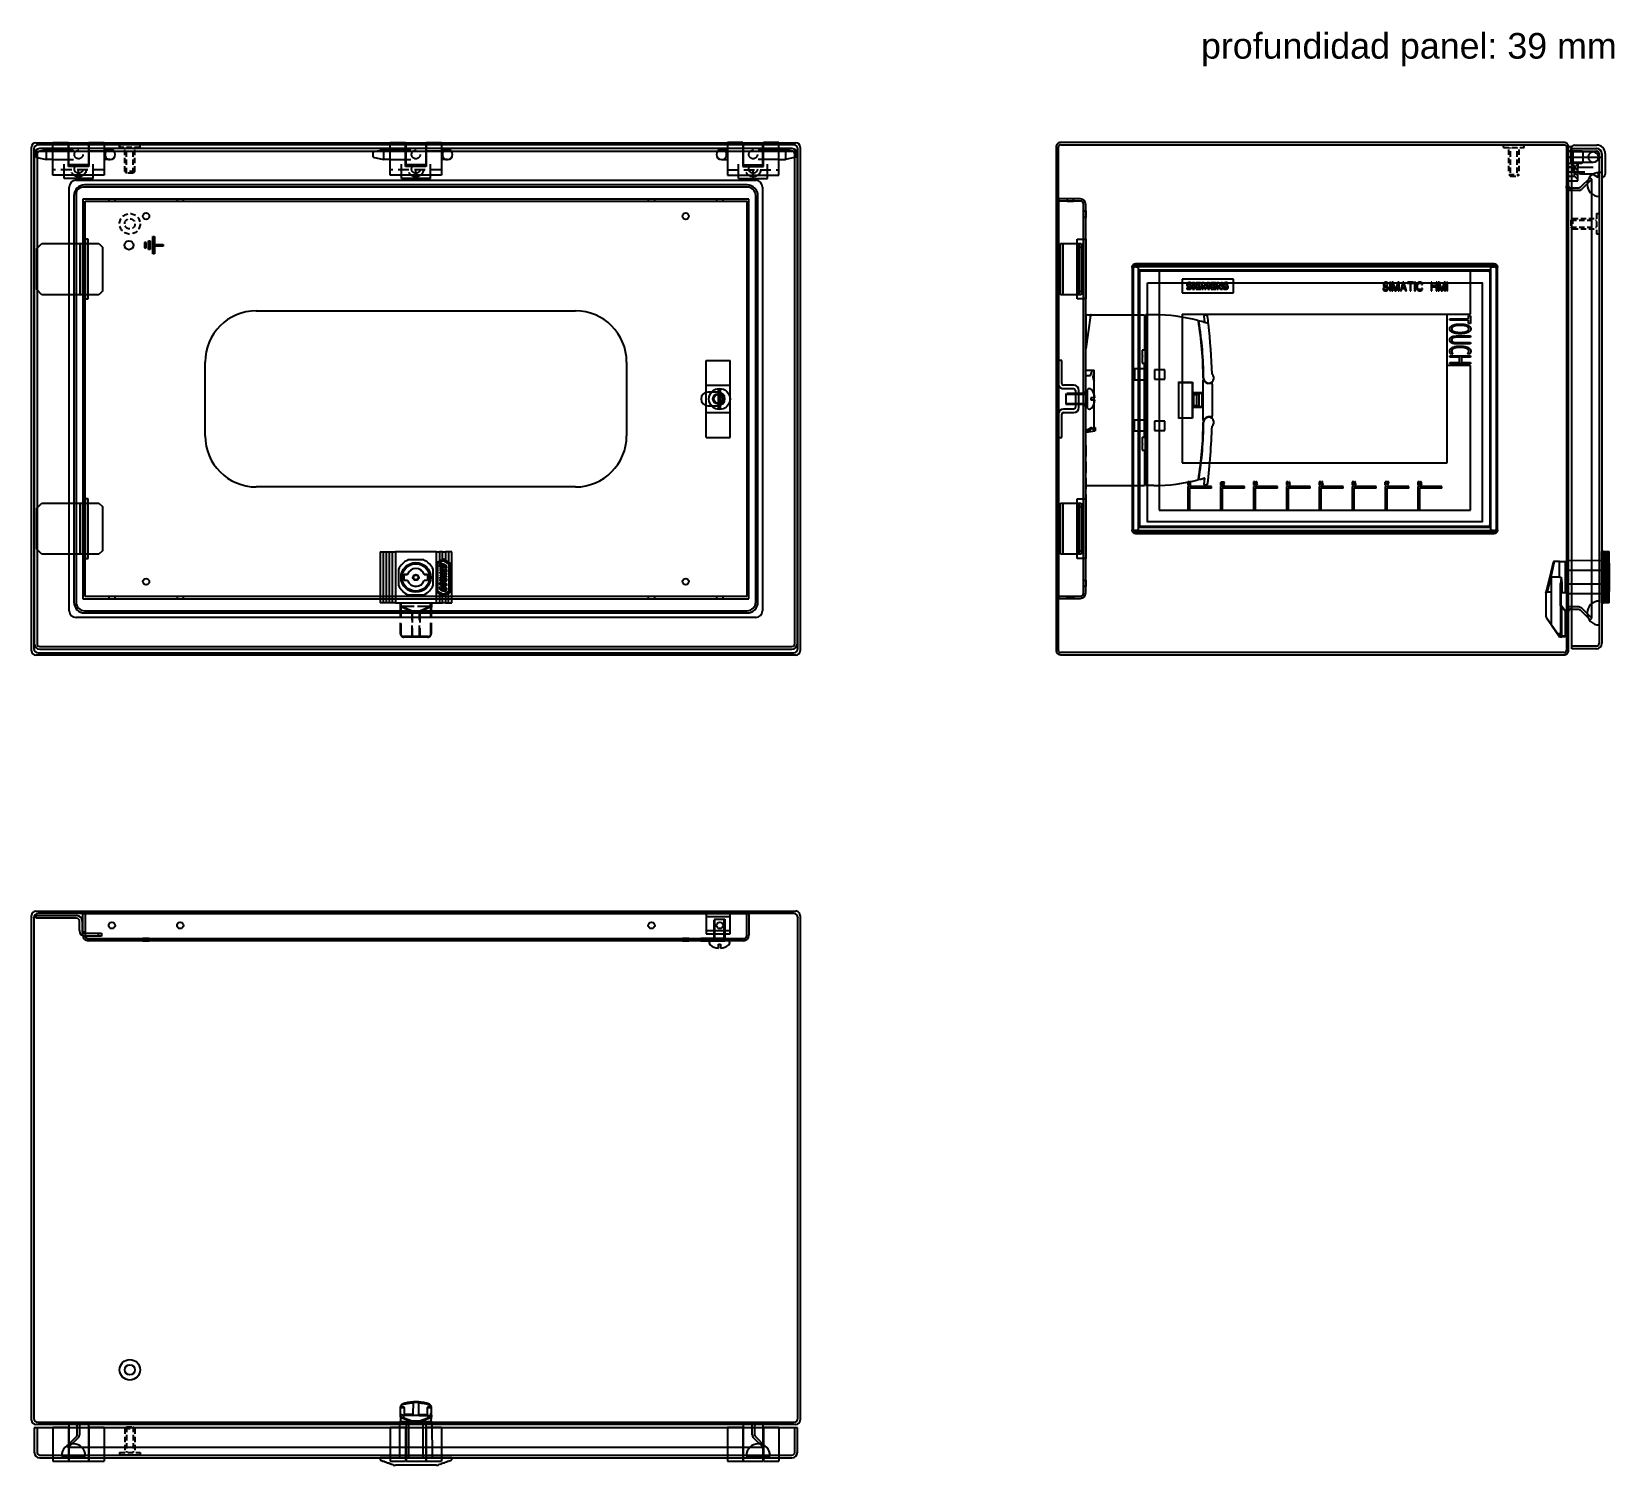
# Model space of a CAD drawing. Header units: millimetres. Extents: x 979 to 5828, y -1860 to 642.
# Drawn here: x 2488 to 3414, y -198 to 641 of the extents above; entities that cross this region are included whole.
import ezdxf

# ---------------------------------------------------------------- set-up
doc = ezdxf.new("R2010")
doc.units = ezdxf.units.MM
for name, pattern in [('ACAD_ISO03W100', [30, 12, -18]), ('CENTER', [50.8, 31.75, -6.35, 6.35, -6.35]), ('HIDDEN', [9.525, 6.35, -3.175]), ('HIDDEN2', [4.7625, 3.175, -1.5875])]:
    doc.linetypes.add(name, pattern=pattern)
doc.styles.get("Standard").update_dxf_attribs({"font": 'arial.ttf'})

msp = doc.modelspace()

# ---------------------------------------------------------------- texts
at = {"insert": (3172.423, 640.206), "char_height": 15, "attachment_point": 1}
msp.add_mtext_dynamic_manual_height_columns('profundidad panel: 39 mm', width=419.30102, gutter_width=12.5, heights=[0], dxfattribs=at)

# ---------------------------------------------------------------- linework, layer by layer
for p, q in [((2490.135, 575.967), (2935.135, 575.967)), ((2933.892, 574.667), (2491.435, 574.667)), ((2500.135, 576.067), (2509.135, 576.067)), ((2500.135, 557.067), (2500.135, 576.067)), ((2509.135, 562.067), (2509.135, 576.067)), ((2509.385, 575.067), (2520.885, 575.067)), ((2509.385, 563.067), (2509.385, 575.067)), ((2520.885, 575.067), (2520.885, 563.067)), ((2521.135, 576.067), (2521.135, 562.067)), ((2521.135, 576.067), (2530.135, 576.067)), ((2530.135, 576.067), (2530.135, 557.067)), ((2539.135, 574.667), (2539.135, 573.167)), ((2697.635, 576.067), (2706.635, 576.067)), ((2697.635, 557.067), (2697.635, 576.067)), ((2706.635, 562.067), (2706.635, 576.067)), ((2706.885, 575.067), (2718.385, 575.067)), ((2706.885, 563.067), (2706.885, 575.067)), ((2718.385, 575.067), (2718.385, 563.067)), ((2718.635, 576.067), (2718.635, 562.067)), ((2718.635, 576.067), (2727.635, 576.067)), ((2727.635, 576.067), (2727.635, 557.067)), ((2895.135, 576.067), (2895.135, 557.067)), ((2904.135, 576.067), (2895.135, 576.067)), ((2904.135, 576.067), (2904.135, 562.067)), ((2915.885, 575.067), (2904.385, 575.067)), ((2904.385, 575.067), (2904.385, 563.067)), ((2915.885, 563.067), (2915.885, 575.067)), ((2925.135, 576.067), (2916.135, 576.067)), ((2916.135, 562.067), (2916.135, 576.067)), ((2925.135, 557.067), (2925.135, 576.067)), ((3385.19, 576.066), (3090.16, 576.067)), ((3090.16, 574.817), (3385.165, 574.817)), ((3349.66, 574.767), (3361.66, 574.767)), ((3385.165, 574.817), (3385.193, 574.816)), ((3385.246, 576.065), (3385.19, 576.066)), ((3385.193, 574.816), (3385.222, 574.814)), ((3385.222, 574.814), (3385.25, 574.812)), ((3385.303, 576.061), (3385.246, 576.065)), ((3385.25, 574.812), (3385.279, 574.809)), ((3385.279, 574.809), (3385.307, 574.805)), ((3385.36, 576.057), (3385.303, 576.061)), ((3385.307, 574.805), (3385.336, 574.801)), ((3385.336, 574.801), (3385.365, 574.796)), ((3385.417, 576.051), (3385.36, 576.057)), ((3385.365, 574.796), (3385.394, 574.79)), ((3385.394, 574.79), (3385.423, 574.784)), ((3385.474, 576.044), (3385.417, 576.051)), ((3385.423, 574.784), (3385.452, 574.777)), ((3385.452, 574.777), (3385.482, 574.769)), ((3385.532, 576.035), (3385.474, 576.044)), ((3385.482, 574.769), (3385.511, 574.76)), ((3385.511, 574.76), (3385.54, 574.751)), ((3385.59, 576.025), (3385.532, 576.035)), ((3385.54, 574.751), (3385.569, 574.74)), ((3385.569, 574.74), (3385.598, 574.729)), ((3385.648, 576.014), (3385.59, 576.025)), ((3385.598, 574.729), (3385.627, 574.717)), ((3385.627, 574.717), (3385.655, 574.705)), ((3385.706, 576.001), (3385.648, 576.014)), ((3385.655, 574.705), (3385.684, 574.692)), ((3385.684, 574.692), (3385.712, 574.677)), ((3385.765, 575.986), (3385.706, 576.001)), ((3385.712, 574.677), (3385.74, 574.662)), ((3385.74, 574.662), (3385.767, 574.647)), ((3385.823, 575.971), (3385.765, 575.986)), ((3385.767, 574.647), (3385.795, 574.63)), ((3385.881, 575.953), (3385.823, 575.971)), ((3385.939, 575.934), (3385.881, 575.953)), ((3385.997, 575.914), (3385.939, 575.934)), ((3386.055, 575.891), (3385.997, 575.914)), ((3386.113, 575.868), (3386.055, 575.891)), ((3386.17, 575.843), (3386.113, 575.868)), ((3386.227, 575.816), (3386.17, 575.843)), ((3386.283, 575.788), (3386.227, 575.816)), ((3386.339, 575.758), (3386.283, 575.788)), ((3386.394, 575.727), (3386.339, 575.758)), ((3386.449, 575.694), (3386.394, 575.727)), ((3386.503, 575.66), (3386.449, 575.694)), ((3386.556, 575.624), (3386.503, 575.66)), ((3386.609, 575.587), (3386.556, 575.624)), ((3386.66, 575.548), (3386.609, 575.587)), ((3386.711, 575.508), (3386.66, 575.548)), ((3386.76, 575.467), (3386.711, 575.508)), ((3386.809, 575.424), (3386.76, 575.467)), ((3386.856, 575.38), (3386.809, 575.424)), ((3386.903, 575.335), (3386.856, 575.38)), ((3386.948, 575.288), (3386.903, 575.335)), ((3386.992, 575.241), (3386.948, 575.288)), ((3387.035, 575.192), (3386.992, 575.241)), ((3387.076, 575.143), (3387.035, 575.192)), ((3387.116, 575.092), (3387.076, 575.143)), ((3387.154, 575.041), (3387.116, 575.092)), ((3387.192, 574.988), (3387.154, 575.041)), ((3387.227, 574.935), (3387.192, 574.988)), ((3387.262, 574.881), (3387.227, 574.935)), ((3387.295, 574.826), (3387.262, 574.881)), ((3387.326, 574.771), (3387.295, 574.826)), ((3387.356, 574.715), (3387.326, 574.771)), ((3387.384, 574.659), (3387.356, 574.715)), ((3387.411, 574.602), (3387.384, 574.659)), ((2487.635, 278.467), (2487.635, 573.467)), ((2488.935, 572.167), (2488.935, 279.767)), ((2489.193, 569.324), (2489.193, 282.61)), ((2490.135, 570.567), (2496.135, 572.067)), ((2490.135, 567.567), (2490.135, 570.567)), ((2490.135, 567.567), (2496.135, 566.067)), ((2490.793, 569.324), (2490.793, 282.61)), ((2932.877, 572.524), (2492.393, 572.524)), ((2932.877, 570.924), (2492.393, 570.924)), ((2496.135, 572.067), (2496.135, 566.067)), ((2500.135, 572.067), (2496.135, 572.067)), ((2500.135, 566.067), (2496.135, 566.067)), ((2509.135, 571.067), (2500.135, 571.067)), ((2530.135, 571.067), (2521.135, 571.067)), ((2530.135, 572.067), (2533.635, 572.067)), ((2533.635, 566.067), (2530.135, 566.067)), ((2687.635, 570.567), (2693.635, 572.067)), ((2687.635, 567.567), (2687.635, 570.567)), ((2687.635, 567.567), (2693.635, 566.067)), ((2693.635, 572.067), (2693.635, 566.067)), ((2697.635, 572.067), (2693.635, 572.067)), ((2697.635, 566.067), (2693.635, 566.067)), ((2706.635, 571.067), (2697.635, 571.067)), ((2727.635, 571.067), (2718.635, 571.067)), ((2727.635, 572.067), (2731.135, 572.067)), ((2731.135, 566.067), (2727.635, 566.067)), ((2895.135, 572.067), (2891.635, 572.067)), ((2891.635, 566.067), (2895.135, 566.067)), ((2895.135, 571.067), (2904.135, 571.067)), ((2916.135, 571.067), (2925.135, 571.067)), ((2925.135, 572.067), (2929.135, 572.067)), ((2925.135, 566.067), (2929.135, 566.067)), ((2929.135, 572.067), (2929.135, 566.067)), ((2935.135, 570.567), (2929.135, 572.067)), ((2935.135, 567.567), (2929.135, 566.067)), ((2934.477, 282.61), (2934.477, 569.324)), ((2935.135, 567.567), (2935.135, 570.567)), ((2936.077, 282.61), (2936.077, 569.324)), ((2936.392, 279.767), (2936.392, 572.167)), ((2937.635, 573.467), (2937.635, 278.467)), ((3087.635, 573.567), (3087.635, 278.642)), ((3088.91, 278.641), (3088.91, 573.567)), ((3385.795, 574.63), (3385.822, 574.613)), ((3385.822, 574.613), (3385.848, 574.595)), ((3385.848, 574.595), (3385.874, 574.577)), ((3385.874, 574.577), (3385.9, 574.557)), ((3385.9, 574.557), (3385.925, 574.537)), ((3385.925, 574.537), (3385.95, 574.517)), ((3385.95, 574.517), (3385.975, 574.495)), ((3385.975, 574.495), (3385.998, 574.473)), ((3385.998, 574.473), (3386.022, 574.451)), ((3386.022, 574.451), (3386.044, 574.428)), ((3386.044, 574.428), (3386.066, 574.404)), ((3386.066, 574.404), (3386.087, 574.38)), ((3386.087, 574.38), (3386.108, 574.355)), ((3386.108, 574.355), (3386.128, 574.33)), ((3386.128, 574.33), (3386.147, 574.304)), ((3386.147, 574.304), (3386.166, 574.278)), ((3386.166, 574.278), (3386.184, 574.251)), ((3386.184, 574.251), (3386.201, 574.224)), ((3386.201, 574.224), (3386.217, 574.197)), ((3386.217, 574.197), (3386.233, 574.169)), ((3386.233, 574.169), (3386.248, 574.141)), ((3386.248, 574.141), (3386.262, 574.113)), ((3386.262, 574.113), (3386.275, 574.085)), ((3386.275, 574.085), (3386.288, 574.056)), ((3386.288, 574.056), (3386.3, 574.027)), ((3386.3, 574.027), (3386.311, 573.998)), ((3386.311, 573.998), (3386.321, 573.969)), ((3386.321, 573.969), (3386.331, 573.94)), ((3386.331, 573.94), (3386.339, 573.911)), ((3386.339, 573.911), (3386.347, 573.882)), ((3386.347, 573.882), (3386.355, 573.853)), ((3386.355, 573.853), (3386.361, 573.824)), ((3386.361, 573.824), (3386.367, 573.794)), ((3386.367, 573.794), (3386.372, 573.766)), ((3386.372, 573.766), (3386.376, 573.737)), ((3386.376, 573.737), (3386.38, 573.708)), ((3386.38, 573.708), (3386.383, 573.679)), ((3386.383, 573.679), (3386.385, 573.651)), ((3386.385, 573.651), (3386.386, 573.623)), ((3386.386, 573.623), (3386.387, 573.595)), ((3386.387, 573.595), (3386.388, 573.567)), ((3386.388, 573.567), (3386.388, 278.641)), ((3389.428, 573.567), (3387.16, 573.567)), ((3387.16, 573.567), (3387.16, 557.567)), ((3387.16, 573.567), (3387.16, 553.567)), ((3387.16, 571.067), (3389.16, 571.067)), ((3387.436, 574.545), (3387.411, 574.602)), ((3387.459, 574.487), (3387.436, 574.545)), ((3387.482, 574.429), (3387.459, 574.487)), ((3387.502, 574.371), (3387.482, 574.429)), ((3387.521, 574.313), (3387.502, 574.371)), ((3387.538, 574.255), (3387.521, 574.313)), ((3387.554, 574.197), (3387.538, 574.255)), ((3387.569, 574.138), (3387.554, 574.197)), ((3387.582, 574.08), (3387.569, 574.138)), ((3387.593, 574.022), (3387.582, 574.08)), ((3387.603, 573.964), (3387.593, 574.022)), ((3387.612, 573.906), (3387.603, 573.964)), ((3387.619, 573.849), (3387.612, 573.906)), ((3387.625, 573.792), (3387.619, 573.849)), ((3387.629, 573.735), (3387.625, 573.792)), ((3387.632, 573.678), (3387.629, 573.735)), ((3387.634, 573.623), (3387.632, 573.678)), ((3387.635, 573.567), (3387.634, 573.623)), ((3387.635, 279.141), (3387.635, 573.567)), ((3389.16, 564.567), (3389.16, 572.567)), ((3389.16, 572.567), (3404.16, 572.567)), ((3389.66, 572.625), (3403.96, 572.625)), ((3389.66, 279.585), (3389.66, 572.625)), ((3389.66, 572.625), (3403.96, 572.625)), ((3389.66, 572.625), (3403.96, 572.625)), ((3389.66, 571.025), (3403.96, 571.025)), ((3402.16, 570.567), (3390.16, 570.567)), ((3390.16, 570.567), (3390.16, 564.567)), ((3391.16, 574.567), (3404.16, 574.567)), ((3405.56, 569.425), (3405.56, 282.785)), ((3407.16, 569.567), (3407.16, 555.567)), ((3407.16, 569.425), (3407.16, 282.785)), ((3409.16, 569.567), (3409.16, 557.567)), ((2530.135, 557.067), (2500.135, 557.067)), ((2506.635, 555.067), (2506.635, 557.067)), ((2521.135, 562.067), (2509.135, 562.067)), ((2520.885, 563.067), (2509.385, 563.067)), ((2515.135, 557.067), (2515.135, 555.067)), ((2523.635, 555.067), (2523.635, 557.067)), ((2727.635, 557.067), (2697.635, 557.067)), ((2704.135, 555.067), (2704.135, 557.067)), ((2718.635, 562.067), (2706.635, 562.067)), ((2718.385, 563.067), (2706.885, 563.067)), ((2712.635, 557.067), (2712.635, 555.067)), ((2721.135, 555.067), (2721.135, 557.067)), ((2895.135, 557.067), (2925.135, 557.067)), ((2901.635, 555.067), (2901.635, 557.067)), ((2904.135, 562.067), (2916.135, 562.067)), ((2904.385, 563.067), (2915.885, 563.067)), ((2910.135, 557.067), (2910.135, 555.067)), ((2918.635, 555.067), (2918.635, 557.067)), ((3387.16, 564.067), (3389.549, 564.067)), ((3387.16, 561.767), (3389.184, 561.767)), ((3389.16, 564.567), (3394.604, 557.567)), ((3390.16, 564.567), (3402.16, 564.567)), ((3393.16, 553.567), (3393.16, 561.567)), ((3393.16, 553.567), (3393.16, 556.567)), ((3401.96, 557.567), (3394.604, 557.567)), ((3404.96, 555.567), (3401.96, 557.567)), ((3407.16, 558.567), (3404.96, 558.567)), ((3404.96, 558.567), (3404.96, 555.567)), ((3405.56, 558.567), (3405.56, 544.567)), ((2523.635, 555.067), (2506.635, 555.067)), ((2509.635, 301.967), (2509.635, 549.967)), ((2513.635, 553.967), (2911.635, 553.967)), ((2906.635, 549.967), (2517.635, 549.967)), ((2906.635, 551.267), (2518.635, 551.267)), ((2721.135, 555.067), (2704.135, 555.067)), ((2901.635, 555.067), (2918.635, 555.067)), ((2915.635, 549.967), (2915.635, 301.967)), ((3386.386, 550.456), (3386.385, 550.567)), ((3386.39, 550.344), (3386.386, 550.456)), ((3386.395, 550.231), (3386.39, 550.344)), ((3386.404, 550.118), (3386.395, 550.231)), ((3386.415, 550.004), (3386.404, 550.118)), ((3386.429, 549.891), (3386.415, 550.004)), ((3386.446, 549.777), (3386.429, 549.891)), ((3386.465, 549.665), (3386.446, 549.777)), ((3386.488, 549.554), (3386.465, 549.665)), ((3386.514, 549.444), (3386.488, 549.554)), ((3386.543, 549.336), (3386.514, 549.444)), ((3386.575, 549.23), (3386.543, 549.336)), ((3386.592, 549.178), (3386.575, 549.23)), ((3386.61, 549.126), (3386.592, 549.178)), ((3386.628, 549.076), (3386.61, 549.126)), ((3386.648, 549.026), (3386.628, 549.076)), ((3386.668, 548.977), (3386.648, 549.026)), ((3386.689, 548.929), (3386.668, 548.977)), ((3386.711, 548.882), (3386.689, 548.929)), ((3386.733, 548.836), (3386.711, 548.882)), ((3386.757, 548.79), (3386.733, 548.836)), ((3386.781, 548.746), (3386.757, 548.79)), ((3386.805, 548.703), (3386.781, 548.746)), ((3386.83, 548.662), (3386.805, 548.703)), ((3386.857, 548.621), (3386.83, 548.662)), ((3386.883, 548.582), (3386.857, 548.621)), ((3386.91, 548.543), (3386.883, 548.582)), ((3386.938, 548.507), (3386.91, 548.543)), ((3386.967, 548.471), (3386.938, 548.507)), ((3386.996, 548.437), (3386.967, 548.471)), ((3387.026, 548.404), (3386.996, 548.437)), ((3387.056, 548.373), (3387.026, 548.404)), ((3387.087, 548.343), (3387.056, 548.373)), ((3387.118, 548.315), (3387.087, 548.343)), ((3387.15, 548.288), (3387.118, 548.315)), ((3387.166, 548.275), (3387.15, 548.288)), ((3387.16, 553.567), (3393.16, 553.567)), ((3387.182, 548.263), (3387.166, 548.275)), ((3387.198, 548.25), (3387.182, 548.263)), ((3387.215, 548.239), (3387.198, 548.25)), ((3387.231, 548.227), (3387.215, 548.239)), ((3387.248, 548.216), (3387.231, 548.227)), ((3387.264, 548.206), (3387.248, 548.216)), ((3387.281, 548.196), (3387.264, 548.206)), ((3387.298, 548.186), (3387.281, 548.196)), ((3387.315, 548.176), (3387.298, 548.186)), ((3387.332, 548.167), (3387.315, 548.176)), ((3387.349, 548.159), (3387.332, 548.167)), ((3387.366, 548.151), (3387.349, 548.159)), ((3387.383, 548.143), (3387.366, 548.151)), ((3387.4, 548.135), (3387.383, 548.143)), ((3387.417, 548.128), (3387.4, 548.135)), ((3387.435, 548.122), (3387.417, 548.128)), ((3387.452, 548.115), (3387.435, 548.122)), ((3387.47, 548.109), (3387.452, 548.115)), ((3387.487, 548.104), (3387.47, 548.109)), ((3387.505, 548.099), (3387.487, 548.104)), ((3387.522, 548.094), (3387.505, 548.099)), ((3387.54, 548.09), (3387.522, 548.094)), ((3387.557, 548.086), (3387.54, 548.09)), ((3387.575, 548.082), (3387.557, 548.086)), ((3387.593, 548.079), (3387.575, 548.082)), ((3387.611, 548.076), (3387.593, 548.079)), ((3387.628, 548.074), (3387.611, 548.076)), ((3387.646, 548.072), (3387.628, 548.074)), ((3387.664, 548.07), (3387.646, 548.072)), ((3387.682, 548.069), (3387.664, 548.07)), ((3387.699, 548.068), (3387.682, 548.069)), ((3387.717, 548.067), (3387.699, 548.068)), ((3387.735, 548.067), (3387.717, 548.067)), ((3393.617, 548.067), (3387.735, 548.067)), ((3393.617, 549.317), (3388.885, 549.317)), ((3394.501, 549.683), (3393.617, 549.317)), ((3400.322, 555.504), (3394.501, 549.683)), ((3401.206, 554.621), (3395.385, 548.8)), ((3401.206, 554.62), (3400.322, 555.504)), ((3401.206, 297.588), (3401.206, 554.62)), ((2512.335, 544.967), (2512.335, 306.967)), ((2513.635, 545.967), (2513.635, 306.967)), ((2517.635, 542.967), (2517.635, 308.967)), ((2907.635, 542.967), (2517.635, 542.967)), ((2518.885, 310.217), (2518.885, 541.717)), ((2518.885, 541.717), (2906.385, 541.717)), ((2536.51, 542.967), (2532.76, 542.967)), ((2532.76, 542.967), (2532.76, 541.717)), ((2532.76, 541.717), (2536.51, 541.717)), ((2536.51, 541.717), (2536.51, 542.967)), ((2576.51, 542.967), (2572.76, 542.967)), ((2572.76, 542.967), (2572.76, 541.717)), ((2572.76, 541.717), (2576.51, 541.717)), ((2576.51, 541.717), (2576.51, 542.967)), ((2852.51, 542.967), (2848.76, 542.967)), ((2848.76, 542.967), (2848.76, 541.717)), ((2848.76, 541.717), (2852.51, 541.717)), ((2852.51, 541.717), (2852.51, 542.967)), ((2892.51, 542.967), (2888.76, 542.967)), ((2888.76, 542.967), (2888.76, 541.717)), ((2888.76, 541.717), (2892.51, 541.717)), ((2892.51, 541.717), (2892.51, 542.967)), ((2906.385, 541.717), (2906.385, 310.217)), ((2907.635, 308.967), (2907.635, 542.967)), ((2911.635, 306.967), (2911.635, 544.967)), ((2912.935, 306.967), (2912.935, 544.967)), ((3101.685, 543.067), (3088.885, 543.067)), ((3088.885, 543.067), (3088.885, 309.142)), ((3101.685, 541.817), (3088.885, 541.817)), ((3103.635, 312.342), (3103.635, 539.867)), ((3104.885, 312.342), (3104.885, 539.867)), ((3405.56, 534.567), (3405.56, 522.567)), ((2520.635, 519.467), (2517.635, 519.467)), ((2517.635, 519.467), (2517.635, 484.467)), ((2518.885, 519.467), (2518.885, 484.467)), ((2520.635, 484.467), (2520.635, 519.467)), ((2558.635, 520.967), (2559.635, 520.967)), ((2558.635, 510.967), (2558.635, 520.967)), ((2559.635, 520.967), (2559.635, 510.967)), ((3099.885, 519.467), (3104.885, 519.467)), ((3099.885, 484.467), (3099.885, 519.467)), ((3104.885, 519.467), (3104.885, 484.467)), ((2490.635, 513.967), (2493.635, 516.967)), ((2490.635, 489.967), (2490.635, 513.967)), ((2493.635, 516.967), (2516.035, 516.967)), ((2516.035, 486.967), (2516.035, 516.967)), ((2516.035, 516.967), (2526.964, 516.967)), ((2516.035, 516.967), (2516.035, 486.967)), ((2517.635, 516.967), (2517.635, 486.967)), ((2526.964, 516.967), (2529.035, 514.896)), ((2529.035, 514.896), (2529.035, 489.038)), ((2553.635, 517.467), (2553.635, 514.467)), ((2554.635, 517.467), (2553.635, 517.467)), ((2553.635, 514.467), (2554.635, 514.467)), ((2554.635, 514.467), (2554.635, 517.467)), ((2556.135, 518.467), (2557.135, 518.467)), ((2556.135, 513.467), (2556.135, 518.467)), ((2557.135, 513.467), (2556.135, 513.467)), ((2557.135, 518.467), (2557.135, 513.467)), ((2559.635, 510.967), (2558.635, 510.967)), ((2559.635, 515.467), (2559.635, 516.467)), ((2559.635, 516.467), (2564.635, 516.467)), ((2564.635, 515.467), (2559.635, 515.467)), ((2564.635, 516.467), (2564.635, 515.467)), ((3090.185, 516.967), (3102.185, 516.967)), ((3090.185, 486.967), (3090.185, 516.967)), ((3091.435, 516.967), (3091.435, 486.967)), ((3100.935, 516.967), (3100.935, 486.967)), ((3100.935, 514.896), (3102.185, 514.896)), ((3102.185, 516.967), (3102.185, 486.967)), ((2493.635, 486.967), (2490.635, 489.967)), ((2516.035, 486.967), (2493.635, 486.967)), ((2526.964, 486.967), (2516.035, 486.967)), ((2517.635, 484.467), (2520.635, 484.467)), ((2529.035, 489.038), (2526.964, 486.967)), ((3102.185, 486.967), (3090.185, 486.967)), ((3104.885, 484.467), (3099.885, 484.467)), ((3100.935, 489.038), (3102.185, 489.038)), ((2619.193, 477.524), (2806.077, 477.524)), ((2589.193, 404.41), (2589.193, 447.524)), ((2836.077, 447.524), (2836.077, 404.41)), ((2882.635, 448.467), (2896.635, 448.467)), ((2882.635, 403.467), (2882.635, 448.467)), ((2896.635, 403.467), (2896.635, 448.467)), ((3088.885, 448.467), (3088.91, 434.581)), ((3090.885, 448.467), (3088.885, 448.467)), ((3090.885, 434.967), (3090.885, 448.467)), ((2882.635, 433.967), (2896.635, 433.967)), ((2889.635, 429.967), (2883.635, 429.967)), ((2889.86, 419.769), (2889.86, 432.038)), ((2891.06, 419.769), (2891.06, 432.038)), ((3088.91, 434.581), (3088.91, 434.529)), ((3088.91, 434.529), (3088.911, 434.477)), ((3088.911, 434.477), (3088.914, 434.423)), ((3088.914, 434.423), (3088.918, 434.37)), ((3088.918, 434.37), (3088.924, 434.316)), ((3088.924, 434.316), (3088.932, 434.261)), ((3088.932, 434.261), (3088.941, 434.206)), ((3088.941, 434.206), (3088.952, 434.151)), ((3088.952, 434.151), (3088.965, 434.095)), ((3088.965, 434.095), (3088.98, 434.039)), ((3088.98, 434.039), (3088.996, 433.983)), ((3088.996, 433.983), (3089.015, 433.926)), ((3089.015, 433.926), (3089.035, 433.87)), ((3089.035, 433.87), (3089.057, 433.813)), ((3089.057, 433.813), (3089.08, 433.757)), ((3089.08, 433.757), (3089.106, 433.7)), ((3089.106, 433.7), (3089.134, 433.644)), ((3089.134, 433.644), (3089.163, 433.587)), ((3089.163, 433.587), (3089.194, 433.531)), ((3089.194, 433.531), (3089.227, 433.475)), ((3089.227, 433.475), (3089.262, 433.42)), ((3089.262, 433.42), (3089.299, 433.364)), ((3089.299, 433.364), (3089.338, 433.31)), ((3089.338, 433.31), (3089.378, 433.255)), ((3089.378, 433.255), (3089.421, 433.202)), ((3089.421, 433.202), (3089.465, 433.148)), ((3089.465, 433.148), (3089.511, 433.096)), ((3089.511, 433.096), (3089.558, 433.044)), ((3089.558, 433.044), (3089.607, 432.993)), ((3089.607, 432.993), (3089.658, 432.943)), ((3089.658, 432.943), (3089.71, 432.894)), ((3089.71, 432.894), (3089.764, 432.845)), ((3089.764, 432.845), (3089.819, 432.798)), ((3089.819, 432.798), (3089.875, 432.752)), ((3089.875, 432.752), (3089.933, 432.706)), ((3089.933, 432.706), (3089.992, 432.662)), ((3089.992, 432.662), (3090.053, 432.619)), ((3090.053, 432.619), (3090.114, 432.577)), ((3090.114, 432.577), (3090.177, 432.537)), ((3090.177, 432.537), (3090.241, 432.498)), ((3090.241, 432.498), (3090.305, 432.46)), ((3090.305, 432.46), (3090.371, 432.423)), ((3090.371, 432.423), (3090.437, 432.388)), ((3090.437, 432.388), (3090.504, 432.354)), ((3090.504, 432.354), (3090.571, 432.321)), ((3090.571, 432.321), (3090.639, 432.29)), ((3090.639, 432.29), (3090.708, 432.26)), ((3090.708, 432.26), (3090.777, 432.231)), ((3090.777, 432.231), (3090.847, 432.204)), ((3090.847, 432.204), (3090.916, 432.179)), ((3090.916, 432.179), (3090.986, 432.155)), ((3090.986, 432.155), (3091.056, 432.132)), ((3091.056, 432.132), (3091.126, 432.111)), ((3091.126, 432.111), (3091.197, 432.091)), ((3091.197, 432.091), (3091.267, 432.072)), ((3091.267, 432.072), (3091.337, 432.055)), ((3091.337, 432.055), (3091.406, 432.04)), ((3091.406, 432.04), (3091.476, 432.025)), ((3091.476, 432.025), (3091.545, 432.012)), ((3091.545, 432.012), (3091.614, 432.001)), ((3091.614, 432.001), (3091.75, 431.981)), ((3091.75, 431.981), (3091.885, 431.967)), ((3097.885, 433.967), (3091.885, 433.967)), ((3091.885, 431.967), (3097.885, 431.967)), ((3093.185, 428.582), (3093.185, 423.332)), ((3105.885, 428.582), (3093.185, 428.582)), ((3098.885, 430.967), (3098.885, 420.967)), ((3100.885, 420.967), (3100.885, 430.967)), ((3103.635, 429.967), (3104.885, 429.967)), ((3103.635, 421.967), (3103.635, 429.967)), ((3104.885, 429.967), (3104.885, 421.967)), ((3105.885, 420.457), (3105.885, 431.457)), ((3105.885, 423.332), (3105.885, 428.582)), ((3107.985, 426.557), (3107.985, 425.357)), ((3110.264, 426.557), (3107.985, 426.557)), ((2882.635, 417.967), (2896.635, 417.967)), ((2883.635, 421.967), (2889.635, 421.967)), ((3097.885, 419.967), (3091.885, 419.967)), ((3091.885, 417.967), (3097.885, 417.967)), ((3093.185, 423.332), (3105.885, 423.332)), ((3104.885, 421.967), (3103.635, 421.967)), ((3107.985, 425.357), (3110.264, 425.357)), ((3088.885, 416.967), (3088.885, 403.467)), ((3090.885, 403.467), (3090.885, 416.967)), ((2882.635, 403.467), (2896.635, 403.467)), ((3088.885, 403.467), (3090.885, 403.467)), ((2806.077, 374.41), (2619.193, 374.41)), ((2490.635, 361.967), (2493.635, 364.967)), ((2490.635, 337.967), (2490.635, 361.967)), ((2493.635, 364.967), (2516.035, 364.967)), ((2516.035, 334.967), (2516.035, 364.967)), ((2516.035, 364.967), (2526.964, 364.967)), ((2516.035, 364.967), (2516.035, 334.967)), ((2520.635, 367.467), (2517.635, 367.467)), ((2517.635, 367.467), (2517.635, 332.467)), ((2517.635, 364.967), (2517.635, 334.967)), ((2518.885, 367.467), (2518.885, 332.467)), ((2520.635, 332.467), (2520.635, 367.467)), ((2526.964, 364.967), (2529.035, 362.896)), ((2529.035, 362.896), (2529.035, 337.038)), ((3090.185, 364.967), (3102.185, 364.967)), ((3090.185, 334.967), (3090.185, 364.967)), ((3091.435, 364.967), (3091.435, 334.967)), ((3099.885, 367.467), (3104.885, 367.467)), ((3099.885, 332.467), (3099.885, 367.467)), ((3100.935, 364.967), (3100.935, 334.967)), ((3100.935, 362.896), (3102.185, 362.896)), ((3102.185, 364.967), (3102.185, 334.967)), ((3104.885, 367.467), (3104.885, 332.467)), ((2493.635, 334.967), (2490.635, 337.967)), ((2516.035, 334.967), (2493.635, 334.967)), ((2526.964, 334.967), (2516.035, 334.967)), ((2529.035, 337.038), (2526.964, 334.967)), ((3102.185, 334.967), (3090.185, 334.967)), ((3100.935, 337.038), (3102.185, 337.038)), ((2517.635, 332.467), (2520.635, 332.467)), ((2702.435, 326.093), (2702.435, 316.841)), ((2717.261, 331.667), (2708.009, 331.667)), ((2722.835, 316.841), (2722.835, 326.093)), ((3104.885, 332.467), (3099.885, 332.467)), ((3103.635, 319.924), (3104.885, 319.924)), ((3103.635, 316.174), (3103.635, 319.924)), ((3104.885, 316.174), (3103.635, 316.174)), ((3104.885, 319.924), (3104.885, 316.174)), ((2517.635, 308.967), (2907.635, 308.967)), ((2906.385, 310.217), (2518.885, 310.217)), ((2536.51, 310.217), (2532.76, 310.217)), ((2532.76, 310.217), (2532.76, 308.967)), ((2532.76, 308.967), (2536.51, 308.967)), ((2536.51, 308.967), (2536.51, 310.217)), ((2576.51, 310.217), (2572.76, 310.217)), ((2572.76, 310.217), (2572.76, 308.967)), ((2572.76, 308.967), (2576.51, 308.967)), ((2576.51, 308.967), (2576.51, 310.217)), ((2708.009, 311.267), (2717.261, 311.267)), ((2852.51, 310.217), (2848.76, 310.217)), ((2848.76, 310.217), (2848.76, 308.967)), ((2848.76, 308.967), (2852.51, 308.967)), ((2852.51, 308.967), (2852.51, 310.217)), ((2892.51, 310.217), (2888.76, 310.217)), ((2888.76, 310.217), (2888.76, 308.967)), ((2888.76, 308.967), (2892.51, 308.967)), ((2892.51, 308.967), (2892.51, 310.217)), ((3088.885, 310.392), (3101.685, 310.392)), ((3088.885, 309.142), (3101.685, 309.142)), ((3094.01, 310.392), (3097.76, 310.392)), ((3094.01, 309.142), (3094.01, 310.392)), ((3097.76, 309.142), (3094.01, 309.142)), ((3097.76, 310.392), (3097.76, 309.142)), ((3405.56, 307.585), (3405.56, 293.585)), ((2911.635, 297.967), (2513.635, 297.967)), ((2518.635, 301.967), (2906.635, 301.967)), ((2518.635, 300.667), (2906.635, 300.667)), ((3386.391, 301.769), (3386.39, 301.658)), ((3386.394, 301.882), (3386.391, 301.769)), ((3386.4, 301.994), (3386.394, 301.882)), ((3386.409, 302.108), (3386.4, 301.994)), ((3386.42, 302.221), (3386.409, 302.108)), ((3386.434, 302.335), (3386.42, 302.221)), ((3386.451, 302.448), (3386.434, 302.335)), ((3386.471, 302.561), (3386.451, 302.448)), ((3386.494, 302.672), (3386.471, 302.561)), ((3386.52, 302.782), (3386.494, 302.672)), ((3386.549, 302.89), (3386.52, 302.782)), ((3386.581, 302.996), (3386.549, 302.89)), ((3386.598, 303.048), (3386.581, 302.996)), ((3386.616, 303.099), (3386.598, 303.048)), ((3386.635, 303.15), (3386.616, 303.099)), ((3386.654, 303.2), (3386.635, 303.15)), ((3386.675, 303.248), (3386.654, 303.2)), ((3386.696, 303.297), (3386.675, 303.248)), ((3386.717, 303.344), (3386.696, 303.297)), ((3386.74, 303.39), (3386.717, 303.344)), ((3386.763, 303.435), (3386.74, 303.39)), ((3386.787, 303.479), (3386.763, 303.435)), ((3386.812, 303.522), (3386.787, 303.479)), ((3386.837, 303.564), (3386.812, 303.522)), ((3386.863, 303.604), (3386.837, 303.564)), ((3386.89, 303.644), (3386.863, 303.604)), ((3386.917, 303.682), (3386.89, 303.644)), ((3386.945, 303.718), (3386.917, 303.682)), ((3386.974, 303.754), (3386.945, 303.718)), ((3387.003, 303.788), (3386.974, 303.754)), ((3387.033, 303.821), (3387.003, 303.788)), ((3387.063, 303.852), (3387.033, 303.821)), ((3387.094, 303.882), (3387.063, 303.852)), ((3387.125, 303.91), (3387.094, 303.882)), ((3387.157, 303.937), (3387.125, 303.91)), ((3387.173, 303.95), (3387.157, 303.937)), ((3387.189, 303.962), (3387.173, 303.95)), ((3387.206, 303.974), (3387.189, 303.962)), ((3387.222, 303.986), (3387.206, 303.974)), ((3387.238, 303.997), (3387.222, 303.986)), ((3387.255, 304.008), (3387.238, 303.997)), ((3387.272, 304.019), (3387.255, 304.008)), ((3387.288, 304.029), (3387.272, 304.019)), ((3387.305, 304.039), (3387.288, 304.029)), ((3387.322, 304.048), (3387.305, 304.039)), ((3387.339, 304.057), (3387.322, 304.048)), ((3387.356, 304.066), (3387.339, 304.057)), ((3387.373, 304.074), (3387.356, 304.066)), ((3387.39, 304.082), (3387.373, 304.074)), ((3387.408, 304.089), (3387.39, 304.082)), ((3387.425, 304.096), (3387.408, 304.089)), ((3387.442, 304.103), (3387.425, 304.096)), ((3387.46, 304.109), (3387.442, 304.103)), ((3387.477, 304.115), (3387.46, 304.109)), ((3387.495, 304.12), (3387.477, 304.115)), ((3387.512, 304.126), (3387.495, 304.12)), ((3387.53, 304.13), (3387.512, 304.126)), ((3387.547, 304.135), (3387.53, 304.13)), ((3387.565, 304.138), (3387.547, 304.135)), ((3387.583, 304.142), (3387.565, 304.138)), ((3387.6, 304.145), (3387.583, 304.142)), ((3387.618, 304.148), (3387.6, 304.145)), ((3387.636, 304.15), (3387.618, 304.148)), ((3387.653, 304.152), (3387.636, 304.15)), ((3387.671, 304.154), (3387.653, 304.152)), ((3387.689, 304.155), (3387.671, 304.154)), ((3387.707, 304.156), (3387.689, 304.155)), ((3387.725, 304.157), (3387.707, 304.156)), ((3387.742, 304.157), (3387.725, 304.157)), ((3393.625, 304.15), (3387.742, 304.157)), ((3388.885, 302.891), (3393.617, 302.891)), ((3393.617, 302.891), (3394.501, 302.525)), ((3395.392, 303.416), (3393.625, 304.15)), ((3394.501, 302.525), (3400.322, 296.704)), ((3401.206, 297.588), (3395.392, 303.416)), ((3400.322, 296.704), (3401.206, 297.588)), ((2492.393, 281.01), (2932.877, 281.01)), ((2492.393, 279.41), (2932.877, 279.41)), ((3387.554, 278.012), (3387.569, 278.07)), ((3387.569, 278.07), (3387.582, 278.128)), ((3387.582, 278.128), (3387.593, 278.187)), ((3387.593, 278.187), (3387.603, 278.245)), ((3387.603, 278.245), (3387.612, 278.302)), ((3387.612, 278.302), (3387.619, 278.36)), ((3387.619, 278.36), (3387.625, 278.417)), ((3387.625, 278.417), (3387.629, 278.474)), ((3387.629, 278.474), (3387.632, 278.53)), ((3387.632, 278.53), (3387.634, 278.586)), ((3387.634, 278.586), (3387.635, 278.641)), ((3387.635, 278.641), (3387.635, 279.141)), ((3403.96, 281.185), (3389.66, 281.185)), ((3403.96, 279.585), (3389.66, 279.585)), ((2935.135, 275.967), (2490.135, 275.967)), ((2491.435, 277.267), (2933.892, 277.267)), ((3090.135, 276.142), (3385.19, 276.142)), ((3385.138, 277.391), (3090.16, 277.391)), ((3385.19, 276.142), (3385.246, 276.144)), ((3385.246, 276.144), (3385.303, 276.147)), ((3385.303, 276.147), (3385.36, 276.152)), ((3385.36, 276.152), (3385.417, 276.157)), ((3385.417, 276.157), (3385.474, 276.165)), ((3385.474, 276.165), (3385.532, 276.173)), ((3385.532, 276.173), (3385.59, 276.183)), ((3385.59, 276.183), (3385.648, 276.195)), ((3385.648, 276.195), (3385.706, 276.208)), ((3385.706, 276.208), (3385.765, 276.222)), ((3385.765, 276.222), (3385.823, 276.238)), ((3385.823, 276.238), (3385.881, 276.255)), ((3385.881, 276.255), (3385.939, 276.274)), ((3385.939, 276.274), (3385.997, 276.295)), ((3385.997, 276.295), (3386.055, 276.317)), ((3386.055, 276.317), (3386.113, 276.341)), ((3386.113, 276.341), (3386.17, 276.366)), ((3386.17, 276.366), (3386.227, 276.393)), ((3386.227, 276.393), (3386.283, 276.421)), ((3386.283, 276.421), (3386.339, 276.451)), ((3386.339, 276.451), (3386.394, 276.482)), ((3386.394, 276.482), (3386.449, 276.515)), ((3386.449, 276.515), (3386.503, 276.549)), ((3386.503, 276.549), (3386.556, 276.585)), ((3386.556, 276.585), (3386.609, 276.622)), ((3386.609, 276.622), (3386.66, 276.661)), ((3386.66, 276.661), (3386.711, 276.701)), ((3386.711, 276.701), (3386.76, 276.742)), ((3386.76, 276.742), (3386.809, 276.785)), ((3386.809, 276.785), (3386.856, 276.829)), ((3386.856, 276.829), (3386.903, 276.874)), ((3386.903, 276.874), (3386.948, 276.92)), ((3386.948, 276.92), (3386.992, 276.968)), ((3386.992, 276.968), (3387.035, 277.016)), ((3387.035, 277.016), (3387.076, 277.066)), ((3387.076, 277.066), (3387.116, 277.116)), ((3387.116, 277.116), (3387.154, 277.168)), ((3387.154, 277.168), (3387.192, 277.22)), ((3387.192, 277.22), (3387.227, 277.273)), ((3387.227, 277.273), (3387.262, 277.327)), ((3387.262, 277.327), (3387.295, 277.382)), ((3387.295, 277.382), (3387.326, 277.437)), ((3387.326, 277.437), (3387.356, 277.493)), ((3387.356, 277.493), (3387.384, 277.55)), ((3387.384, 277.55), (3387.411, 277.606)), ((3387.411, 277.606), (3387.436, 277.664)), ((3387.436, 277.664), (3387.459, 277.721)), ((3387.459, 277.721), (3387.482, 277.779)), ((3387.482, 277.779), (3387.502, 277.837)), ((3387.502, 277.837), (3387.521, 277.895)), ((3387.521, 277.895), (3387.538, 277.954)), ((3387.538, 277.954), (3387.554, 278.012)), ((2487.635, 123.466), (2487.635, 123.467)), ((2487.635, 123.467), (2487.635, 123.442)), ((2487.635, 123.456), (2487.635, 123.466)), ((2487.635, 123.322), (2487.635, 123.456)), ((2487.635, 122.615), (2487.635, 123.322)), ((2487.635, 119.435), (2487.635, 122.615)), ((2488.885, 122.237), (2488.885, 122.245)), ((2488.885, 122.245), (2488.885, 122.245)), ((2488.885, 122.245), (2488.885, 122.151)), ((2488.885, 122.192), (2488.885, 122.237)), ((2488.885, 122.151), (2488.885, 121.521)), ((2488.885, 121.521), (2488.885, 118.498)), ((2490.135, 125.942), (2935.135, 125.992)), ((2490.185, 123.442), (2513.985, 123.442)), ((2490.185, 121.842), (2490.185, 123.442)), ((2513.985, 121.842), (2490.185, 121.842)), ((2933.885, 124.692), (2491.385, 124.692)), ((2517.635, 124.692), (2907.635, 124.692)), ((2517.635, 111.892), (2517.635, 124.692)), ((2518.885, 124.692), (2518.885, 111.892)), ((2896.635, 124.692), (2882.635, 124.692)), ((2882.635, 124.692), (2882.635, 112.692)), ((2896.635, 122.692), (2882.635, 122.692)), ((2882.635, 122.692), (2882.635, 114.692)), ((2887.806, 121.402), (2893.056, 121.402)), ((2887.806, 108.702), (2887.806, 121.402)), ((2893.056, 121.402), (2893.056, 108.702)), ((2896.635, 112.692), (2896.635, 124.692)), ((2896.635, 114.692), (2896.635, 122.692)), ((2906.385, 111.892), (2906.385, 124.692)), ((2907.635, 124.692), (2907.635, 111.892)), ((2936.385, 122.151), (2936.385, 122.245)), ((2936.385, 122.245), (2936.385, 122.245)), ((2936.385, 122.245), (2936.385, 122.237)), ((2936.385, 122.237), (2936.385, 122.192)), ((2936.385, 121.521), (2936.385, 122.151)), ((2936.385, 118.498), (2936.385, 121.521)), ((2937.635, 123.492), (2937.635, 123.517)), ((2937.635, 123.517), (2937.635, 123.515)), ((2937.635, 123.515), (2937.635, 123.505)), ((2937.635, 123.505), (2937.635, 123.371)), ((2937.635, 123.371), (2937.635, 122.661)), ((2937.635, 122.661), (2937.635, 119.479)), ((2487.635, 106.02), (2487.635, 119.435)), ((2488.885, 118.498), (2488.885, 105.395)), ((2515.585, 114.642), (2515.585, 120.242)), ((2517.185, 120.242), (2517.185, 114.642)), ((2518.885, 113.692), (2517.635, 113.692)), ((2518.785, 113.042), (2528.585, 113.042)), ((2528.585, 111.442), (2518.785, 111.442)), ((2526.514, 113.042), (2526.514, 111.442)), ((2528.585, 113.042), (2528.585, 111.442)), ((2882.635, 114.692), (2896.635, 114.692)), ((2882.635, 112.692), (2896.635, 112.692)), ((2936.385, 105.395), (2936.385, 118.498)), ((2937.635, 119.479), (2937.635, 106.058)), ((2487.635, 50.967), (2487.635, 106.02)), ((2488.885, 105.395), (2488.885, 50.967)), ((2520.635, 109.952), (2520.635, 108.709)), ((2520.835, 109.942), (2904.435, 109.942)), ((2904.435, 108.692), (2520.835, 108.692)), ((2556.473, 109.942), (2552.723, 109.942)), ((2552.723, 109.942), (2552.723, 108.692)), ((2552.723, 108.692), (2556.473, 108.692)), ((2556.473, 108.692), (2556.473, 109.942)), ((2872.473, 109.942), (2868.723, 109.942)), ((2868.723, 109.942), (2868.723, 108.692)), ((2868.723, 108.692), (2872.473, 108.692)), ((2872.473, 108.692), (2872.473, 109.942)), ((2893.598, 109.942), (2879.598, 109.942)), ((2879.598, 109.942), (2879.598, 108.692)), ((2879.598, 108.692), (2893.598, 108.692)), ((2895.931, 108.702), (2884.931, 108.702)), ((2893.056, 108.702), (2887.806, 108.702)), ((2889.831, 104.323), (2889.831, 106.602)), ((2889.831, 106.602), (2891.031, 106.602)), ((2891.031, 106.602), (2891.031, 104.323)), ((2893.598, 108.692), (2893.598, 109.942)), ((2936.385, 50.967), (2936.385, 105.395)), ((2937.635, 106.058), (2937.635, 50.992)), ((2487.635, -172.033), (2487.635, 50.967)), ((2488.885, 50.967), (2488.885, -170.783)), ((2936.385, -170.783), (2936.385, 50.967)), ((2937.635, 50.992), (2937.635, -172.033)), ((2935.135, -174.533), (2490.135, -174.533)), ((2491.385, -173.283), (2933.885, -173.283)), ((2500.135, -176.033), (2509.135, -176.033)), ((2500.135, -176.033), (2500.135, -196.033)), ((2509.135, -176.033), (2509.135, -196.033)), ((2509.385, -174.033), (2520.885, -174.033)), ((2509.385, -174.033), (2509.385, -196.033)), ((2513.135, -173.283), (2513.246, -173.284)), ((2513.246, -173.284), (2513.358, -173.288)), ((2513.358, -173.288), (2513.471, -173.293)), ((2513.471, -173.293), (2513.584, -173.302)), ((2513.584, -173.302), (2513.698, -173.313)), ((2513.698, -173.313), (2513.811, -173.327)), ((2513.811, -173.327), (2513.925, -173.344)), ((2513.925, -173.344), (2514.037, -173.363)), ((2514.037, -173.363), (2514.149, -173.386)), ((2514.149, -173.386), (2514.258, -173.412)), ((2514.258, -173.412), (2514.367, -173.441)), ((2514.367, -173.441), (2514.473, -173.473)), ((2514.385, -180.515), (2514.385, -175.783)), ((2514.473, -173.473), (2514.525, -173.49)), ((2514.525, -173.49), (2514.576, -173.508)), ((2514.576, -173.508), (2514.626, -173.526)), ((2514.626, -173.526), (2514.676, -173.546)), ((2514.676, -173.546), (2514.725, -173.566)), ((2514.725, -173.566), (2514.773, -173.587)), ((2514.773, -173.587), (2514.82, -173.609)), ((2514.82, -173.609), (2514.867, -173.631)), ((2514.867, -173.631), (2514.912, -173.655)), ((2514.912, -173.655), (2514.956, -173.679)), ((2514.956, -173.679), (2514.999, -173.703)), ((2514.999, -173.703), (2515.041, -173.728)), ((2515.041, -173.728), (2515.081, -173.755)), ((2515.081, -173.755), (2515.121, -173.781)), ((2515.121, -173.781), (2515.159, -173.808)), ((2515.159, -173.808), (2515.195, -173.836)), ((2515.195, -173.836), (2515.231, -173.865)), ((2515.231, -173.865), (2515.265, -173.894)), ((2515.265, -173.894), (2515.298, -173.924)), ((2515.298, -173.924), (2515.329, -173.954)), ((2515.329, -173.954), (2515.359, -173.985)), ((2515.359, -173.985), (2515.387, -174.016)), ((2515.387, -174.016), (2515.414, -174.048)), ((2515.414, -174.048), (2515.427, -174.064)), ((2515.427, -174.064), (2515.44, -174.08)), ((2515.44, -174.08), (2515.452, -174.096)), ((2515.452, -174.096), (2515.463, -174.113)), ((2515.463, -174.113), (2515.475, -174.129)), ((2515.475, -174.129), (2515.486, -174.146)), ((2515.486, -174.146), (2515.496, -174.162)), ((2515.496, -174.162), (2515.506, -174.179)), ((2515.506, -174.179), (2515.516, -174.196)), ((2515.516, -174.196), (2515.526, -174.213)), ((2515.526, -174.213), (2515.535, -174.23)), ((2515.535, -174.23), (2515.543, -174.247)), ((2515.543, -174.247), (2515.552, -174.264)), ((2515.552, -174.264), (2515.559, -174.281)), ((2515.559, -174.281), (2515.567, -174.298)), ((2515.567, -174.298), (2515.574, -174.315)), ((2515.574, -174.315), (2515.581, -174.333)), ((2515.581, -174.333), (2515.587, -174.35)), ((2515.587, -174.35), (2515.593, -174.368)), ((2515.593, -174.368), (2515.598, -174.385)), ((2515.598, -174.385), (2515.603, -174.403)), ((2515.603, -174.403), (2515.608, -174.42)), ((2515.608, -174.42), (2515.612, -174.438)), ((2515.612, -174.438), (2515.616, -174.455)), ((2515.616, -174.455), (2515.62, -174.473)), ((2515.62, -174.473), (2515.623, -174.491)), ((2515.623, -174.491), (2515.626, -174.509)), ((2515.626, -174.509), (2515.628, -174.526)), ((2515.628, -174.526), (2515.63, -174.544)), ((2515.63, -174.544), (2515.632, -174.562)), ((2515.632, -174.562), (2515.633, -174.58)), ((2515.633, -174.58), (2515.634, -174.597)), ((2515.634, -174.597), (2515.635, -174.615)), ((2515.635, -174.615), (2515.635, -174.633)), ((2515.635, -174.633), (2515.635, -180.515)), ((2520.885, -174.033), (2520.885, -196.033)), ((2521.135, -176.033), (2530.135, -176.033)), ((2521.135, -176.033), (2521.135, -196.033)), ((2530.135, -176.033), (2530.135, -196.033)), ((2697.635, -176.033), (2697.635, -196.033)), ((2697.635, -176.033), (2706.635, -176.033)), ((2706.635, -176.033), (2706.635, -196.033)), ((2706.885, -174.033), (2706.885, -196.033)), ((2706.885, -174.033), (2718.385, -174.033)), ((2718.385, -174.033), (2718.385, -196.033)), ((2718.635, -176.033), (2718.635, -196.033)), ((2718.635, -176.033), (2727.635, -176.033)), ((2727.635, -176.033), (2727.635, -196.033)), ((2895.135, -176.033), (2895.135, -196.033)), ((2895.135, -176.033), (2904.135, -176.033)), ((2904.135, -176.033), (2904.135, -196.033)), ((2904.385, -174.033), (2904.385, -196.033)), ((2904.385, -174.033), (2915.885, -174.033)), ((2909.635, -174.615), (2909.636, -174.597)), ((2909.635, -174.633), (2909.635, -174.615)), ((2909.635, -180.515), (2909.635, -174.633)), ((2909.636, -174.597), (2909.637, -174.58)), ((2909.637, -174.58), (2909.638, -174.562)), ((2909.638, -174.562), (2909.64, -174.544)), ((2909.64, -174.544), (2909.642, -174.526)), ((2909.642, -174.526), (2909.644, -174.509)), ((2909.644, -174.509), (2909.647, -174.491)), ((2909.647, -174.491), (2909.65, -174.473)), ((2909.65, -174.473), (2909.654, -174.455)), ((2909.654, -174.455), (2909.658, -174.438)), ((2909.658, -174.438), (2909.662, -174.42)), ((2909.662, -174.42), (2909.667, -174.403)), ((2909.667, -174.403), (2909.672, -174.385)), ((2909.672, -174.385), (2909.677, -174.368)), ((2909.677, -174.368), (2909.683, -174.35)), ((2909.683, -174.35), (2909.689, -174.333)), ((2909.689, -174.333), (2909.696, -174.315)), ((2909.696, -174.315), (2909.703, -174.298)), ((2909.703, -174.298), (2909.711, -174.281)), ((2909.711, -174.281), (2909.718, -174.264)), ((2909.718, -174.264), (2909.727, -174.247)), ((2909.727, -174.247), (2909.735, -174.23)), ((2909.735, -174.23), (2909.744, -174.213)), ((2909.744, -174.213), (2909.754, -174.196)), ((2909.754, -174.196), (2909.763, -174.179)), ((2909.763, -174.179), (2909.774, -174.162)), ((2909.774, -174.162), (2909.784, -174.146)), ((2909.784, -174.146), (2909.795, -174.129)), ((2909.795, -174.129), (2909.807, -174.113)), ((2909.807, -174.113), (2909.818, -174.096)), ((2909.818, -174.096), (2909.83, -174.08)), ((2909.83, -174.08), (2909.843, -174.064)), ((2909.843, -174.064), (2909.856, -174.048)), ((2909.856, -174.048), (2909.883, -174.016)), ((2909.883, -174.016), (2909.911, -173.985)), ((2909.911, -173.985), (2909.941, -173.954)), ((2909.941, -173.954), (2909.972, -173.924)), ((2909.972, -173.924), (2910.005, -173.894)), ((2910.005, -173.894), (2910.039, -173.865)), ((2910.039, -173.865), (2910.074, -173.836)), ((2910.074, -173.836), (2910.111, -173.808)), ((2910.111, -173.808), (2910.149, -173.781)), ((2910.149, -173.781), (2910.189, -173.755)), ((2910.189, -173.755), (2910.229, -173.728)), ((2910.229, -173.728), (2910.271, -173.703)), ((2910.271, -173.703), (2910.314, -173.679)), ((2910.314, -173.679), (2910.358, -173.655)), ((2910.358, -173.655), (2910.403, -173.631)), ((2910.403, -173.631), (2910.45, -173.609)), ((2910.45, -173.609), (2910.497, -173.587)), ((2910.497, -173.587), (2910.545, -173.566)), ((2910.545, -173.566), (2910.594, -173.546)), ((2910.594, -173.546), (2910.643, -173.526)), ((2910.643, -173.526), (2910.694, -173.508)), ((2910.694, -173.508), (2910.745, -173.49)), ((2910.745, -173.49), (2910.797, -173.473)), ((2910.797, -173.473), (2910.903, -173.441)), ((2910.885, -175.783), (2910.885, -180.515)), ((2910.903, -173.441), (2911.011, -173.412)), ((2911.011, -173.412), (2911.121, -173.386)), ((2911.121, -173.386), (2911.233, -173.363)), ((2911.233, -173.363), (2911.345, -173.344)), ((2911.345, -173.344), (2911.458, -173.327)), ((2911.458, -173.327), (2911.572, -173.313)), ((2911.572, -173.313), (2911.686, -173.302)), ((2911.686, -173.302), (2911.799, -173.293)), ((2911.799, -173.293), (2911.912, -173.288)), ((2911.912, -173.288), (2912.024, -173.284)), ((2912.024, -173.284), (2912.135, -173.283)), ((2915.885, -174.033), (2915.885, -196.033)), ((2916.135, -176.033), (2916.135, -196.033)), ((2916.135, -176.033), (2925.135, -176.033)), ((2925.135, -176.033), (2925.135, -196.033)), ((2489.193, -176.533), (2489.193, -190.833)), ((2936.077, -176.533), (2489.193, -176.533)), ((2490.793, -176.533), (2490.793, -190.833)), ((2508.198, -187.22), (2514.019, -181.399)), ((2514.903, -182.283), (2509.082, -188.104)), ((2514.019, -181.399), (2514.385, -180.515)), ((2916.188, -188.104), (2910.367, -182.283)), ((2910.885, -180.515), (2911.251, -181.399)), ((2911.251, -181.399), (2917.072, -187.22)), ((2934.477, -190.833), (2934.477, -176.533)), ((2936.077, -190.833), (2936.077, -176.533)), ((2492.393, -192.433), (2932.877, -192.433)), ((2492.393, -194.033), (2932.877, -194.033)), ((2505.101, -192.933), (2519.101, -192.933)), ((2509.082, -188.104), (2508.198, -187.22)), ((2916.188, -188.104), (2509.082, -188.104)), ((2551.135, -192.433), (2539.135, -192.433)), ((2906.157, -192.933), (2920.157, -192.933)), ((2917.072, -187.22), (2916.188, -188.104)), ((2500.135, -196.033), (2509.135, -196.033)), ((2509.385, -196.033), (2520.885, -196.033)), ((2521.135, -196.033), (2530.135, -196.033)), ((2697.635, -196.033), (2706.635, -196.033)), ((2706.885, -196.033), (2718.385, -196.033)), ((2718.635, -196.033), (2727.635, -196.033)), ((2895.135, -196.033), (2904.135, -196.033)), ((2904.385, -196.033), (2915.885, -196.033)), ((2916.135, -196.033), (2925.135, -196.033))]:
    msp.add_line(p, q)
at = {"color": 9, "linetype": 'HIDDEN2'}
for p, q in [((2539.135, 573.167), (2539.135, 574.667)), ((2551.135, 574.667), (2539.135, 574.667)), ((2539.135, 573.167), (2539.135, 574.667)), ((2551.135, 574.667), (2539.135, 574.667)), ((2551.135, 573.167), (2551.135, 574.667)), ((2551.135, 573.167), (2551.135, 574.667)), ((3349.66, 573.267), (3349.66, 574.767)), ((3361.66, 573.267), (3361.66, 574.767)), ((2551.135, 573.167), (2539.135, 573.167)), ((2551.135, 573.167), (2539.135, 573.167)), ((2542.135, 559.167), (2542.135, 573.167)), ((2542.135, 559.167), (2542.135, 573.167)), ((2543.135, 558.167), (2543.135, 573.167)), ((2543.135, 558.167), (2543.135, 573.167)), ((2547.135, 558.167), (2547.135, 573.167)), ((2547.135, 558.167), (2547.135, 573.167)), ((2548.135, 559.167), (2548.135, 573.167)), ((2548.135, 559.167), (2548.135, 573.167)), ((3349.66, 573.267), (3361.66, 573.267)), ((3352.66, 559.267), (3352.66, 573.267)), ((3353.66, 558.267), (3353.66, 573.267)), ((3357.66, 558.267), (3357.66, 573.267)), ((3358.66, 559.267), (3358.66, 573.267)), ((2548.135, 559.167), (2542.135, 559.167)), ((2542.135, 559.167), (2543.135, 558.167)), ((2548.135, 559.167), (2542.135, 559.167)), ((2542.135, 559.167), (2543.135, 558.167)), ((2547.135, 558.167), (2543.135, 558.167)), ((2547.135, 558.167), (2543.135, 558.167)), ((2548.135, 559.167), (2547.135, 558.167)), ((2548.135, 559.167), (2547.135, 558.167)), ((3352.66, 557.358), (3358.66, 557.358)), ((3352.66, 557.358), (3353.66, 556.358)), ((3353.66, 556.358), (3357.66, 556.358)), ((3358.66, 557.358), (3357.66, 556.358)), ((3390.06, 531.567), (3389.06, 530.567)), ((3389.06, 530.567), (3389.06, 526.567)), ((3389.06, 530.567), (3404.06, 530.567)), ((3390.06, 531.567), (3390.06, 525.567)), ((3390.06, 531.567), (3404.06, 531.567)), ((3404.06, 534.567), (3405.56, 534.567)), ((3404.06, 534.567), (3404.06, 522.567)), ((3390.06, 525.567), (3389.06, 526.567)), ((3389.06, 526.567), (3404.06, 526.567)), ((3390.06, 525.567), (3404.06, 525.567)), ((3404.06, 522.567), (3405.56, 522.567)), ((2542.135, -176.933), (2543.135, -175.933)), ((2543.135, -175.933), (2543.135, -190.933)), ((2543.135, -175.933), (2547.135, -175.933)), ((2547.135, -175.933), (2547.135, -190.933)), ((2548.135, -176.933), (2547.135, -175.933)), ((2542.135, -176.933), (2542.135, -190.933)), ((2542.135, -176.933), (2548.135, -176.933)), ((2548.135, -176.933), (2548.135, -190.933)), ((2539.135, -190.933), (2551.135, -190.933)), ((2539.135, -190.933), (2539.135, -192.433)), ((2551.135, -190.933), (2551.135, -192.433))]:
    msp.add_line(p, q, dxfattribs=at)
at = {"linetype": 'ACAD_ISO03W100'}
for p, q in [((2500.135, 572.067), (2530.135, 572.067)), ((2500.135, 566.067), (2530.135, 566.067)), ((2697.635, 572.067), (2727.635, 572.067)), ((2697.635, 566.067), (2727.635, 566.067)), ((2925.135, 572.067), (2895.135, 572.067)), ((2925.135, 566.067), (2895.135, 566.067)), ((3395.16, 571.067), (3387.16, 571.067)), ((3387.16, 571.067), (3387.16, 564.067)), ((3396.16, 565.067), (3396.16, 570.067)), ((2506.635, 555.067), (2506.635, 563.367)), ((2515.135, 557.067), (2515.135, 560.467)), ((2523.635, 555.067), (2523.635, 563.367)), ((2704.135, 555.067), (2704.135, 563.367)), ((2712.635, 557.067), (2712.635, 560.467)), ((2721.135, 555.067), (2721.135, 563.367)), ((2901.635, 555.067), (2901.635, 563.367)), ((2910.135, 557.067), (2910.135, 560.467)), ((2918.635, 555.067), (2918.635, 563.367)), ((3387.16, 564.067), (3395.16, 564.067)), ((3391.16, 561.467), (3387.16, 561.467)), ((3387.16, 561.467), (3387.16, 556.467)), ((3387.16, 558.967), (3397.16, 558.967)), ((3387.16, 556.467), (3391.16, 556.467)), ((3391.16, 561.467), (3393.16, 563.467)), ((3391.16, 556.467), (3391.16, 561.467)), ((3391.16, 556.467), (3393.16, 554.467)), ((3393.16, 563.467), (3393.16, 561.567)), ((3393.16, 561.567), (3402.16, 561.567)), ((3093.185, 429.142), (3093.185, 422.792)), ((3105.885, 429.142), (3093.185, 429.142)), ((3105.885, 422.792), (3105.885, 429.142)), ((3093.185, 422.792), (3105.885, 422.792)), ((2887.246, 121.402), (2893.596, 121.402)), ((2887.246, 108.702), (2887.246, 121.402)), ((2893.596, 121.402), (2893.596, 108.702)), ((2893.596, 108.702), (2887.246, 108.702))]:
    msp.add_line(p, q, dxfattribs=at)
at = {"linetype": 'CENTER'}
for p, q in [((3390.16, 567.567), (3387.16, 567.567)), ((3387.16, 567.567), (3407.16, 567.567))]:
    msp.add_line(p, q, dxfattribs=at)
at = {"color": 9, "linetype": 'HIDDEN'}
for p, q in [((3389.66, 571.025), (3403.96, 571.025)), ((3389.66, 571.025), (3403.96, 571.025)), ((3099.885, 519.467), (3104.885, 519.467)), ((3104.885, 519.467), (3104.885, 484.467)), ((3104.885, 484.467), (3099.885, 484.467)), ((3104.885, 398.642), (3104.885, 363.642)), ((2703.574, 304.803), (2703.574, 306.467)), ((2703.974, 304.803), (2703.974, 306.467)), ((2721.296, 304.803), (2721.296, 306.467)), ((2721.696, 306.467), (2721.696, 304.803)), ((2703.573, 304.385), (2703.574, 304.803)), ((2703.573, 304.385), (2703.831, 304.396)), ((2703.573, 303.968), (2703.573, 304.385)), ((2703.573, 288.469), (2703.573, 303.968)), ((2703.645, 303.968), (2703.573, 303.968)), ((2703.574, 304.803), (2703.69, 304.803)), ((2703.645, 303.968), (2703.831, 304.396)), ((2703.836, 303.968), (2703.645, 303.968)), ((2703.69, 304.803), (2703.831, 304.396)), ((2703.69, 304.803), (2703.974, 304.803)), ((2704.067, 304.709), (2703.831, 304.396)), ((2704.16, 304.479), (2703.831, 304.396)), ((2704.086, 304.24), (2703.831, 304.396)), ((2703.93, 304.035), (2703.831, 304.396)), ((2703.93, 304.035), (2703.836, 303.968)), ((2703.836, 303.968), (2703.836, 288.469)), ((2704.023, 304.102), (2703.93, 304.035)), ((2703.974, 304.803), (2704.067, 304.709)), ((2704.086, 304.24), (2704.023, 304.102)), ((2710.378, 301.345), (2704.023, 304.102)), ((2704.067, 304.709), (2704.16, 304.616)), ((2704.16, 304.359), (2704.086, 304.24)), ((2704.16, 304.616), (2704.16, 304.479)), ((2704.16, 304.616), (2721.11, 304.616)), ((2704.16, 304.479), (2704.16, 304.359)), ((2710.514, 301.603), (2704.16, 304.359)), ((2721.11, 304.359), (2704.16, 304.359)), ((2710.377, 286.863), (2710.378, 301.345)), ((2710.514, 301.345), (2710.378, 301.345)), ((2710.514, 301.603), (2710.514, 301.345)), ((2714.755, 301.603), (2710.514, 301.603)), ((2710.514, 301.345), (2710.514, 286.863)), ((2714.755, 301.345), (2710.514, 301.345)), ((2721.11, 304.359), (2714.755, 301.603)), ((2714.755, 301.345), (2714.755, 301.603)), ((2714.756, 286.863), (2714.755, 301.345)), ((2714.892, 301.345), (2714.755, 301.345)), ((2721.247, 304.102), (2714.892, 301.345)), ((2714.892, 301.345), (2714.893, 286.863)), ((2721.11, 304.616), (2721.203, 304.709)), ((2721.11, 304.479), (2721.11, 304.616)), ((2721.11, 304.359), (2721.11, 304.479)), ((2721.11, 304.479), (2721.435, 304.385)), ((2721.184, 304.24), (2721.11, 304.359)), ((2721.184, 304.24), (2721.435, 304.385)), ((2721.247, 304.102), (2721.184, 304.24)), ((2721.203, 304.709), (2721.296, 304.803)), ((2721.203, 304.709), (2721.435, 304.385)), ((2721.34, 304.035), (2721.247, 304.102)), ((2721.296, 304.803), (2721.58, 304.803)), ((2721.34, 304.035), (2721.435, 304.385)), ((2721.434, 303.968), (2721.34, 304.035)), ((2721.434, 288.469), (2721.434, 303.968)), ((2721.625, 303.968), (2721.434, 303.968)), ((2721.58, 304.803), (2721.435, 304.385)), ((2721.625, 303.968), (2721.435, 304.385)), ((2721.697, 304.385), (2721.435, 304.385)), ((2721.58, 304.803), (2721.696, 304.803)), ((2721.697, 303.968), (2721.625, 303.968)), ((2721.696, 304.803), (2721.697, 304.385)), ((2721.697, 304.385), (2721.697, 303.968)), ((2721.697, 288.469), (2721.697, 303.968)), ((2703.573, 288.469), (2703.578, 288.469)), ((2703.578, 288.469), (2703.592, 288.469)), ((2703.592, 288.469), (2703.614, 288.469)), ((2703.614, 288.469), (2703.645, 288.469)), ((2703.645, 288.469), (2703.684, 288.469)), ((2703.684, 288.469), (2703.73, 288.469)), ((2703.73, 288.469), (2703.781, 288.469)), ((2703.781, 288.469), (2703.836, 288.469)), ((2721.434, 288.469), (2721.489, 288.469)), ((2721.489, 288.469), (2721.54, 288.469)), ((2721.54, 288.469), (2721.586, 288.469)), ((2721.586, 288.469), (2721.625, 288.469)), ((2721.625, 288.469), (2721.656, 288.469)), ((2721.656, 288.469), (2721.678, 288.469)), ((2721.678, 288.469), (2721.692, 288.469)), ((2721.692, 288.469), (2721.697, 288.469)), ((2705.437, 286.789), (2705.435, 286.867)), ((2710.377, 286.863), (2705.435, 286.867)), ((2705.445, 286.714), (2705.437, 286.789)), ((2705.458, 286.645), (2705.445, 286.714)), ((2705.475, 286.584), (2705.458, 286.645)), ((2705.496, 286.534), (2705.475, 286.584)), ((2705.519, 286.498), (2705.496, 286.534)), ((2705.545, 286.475), (2705.519, 286.498)), ((2705.572, 286.467), (2705.545, 286.475)), ((2710.514, 286.463), (2705.572, 286.467)), ((2710.38, 286.784), (2710.377, 286.863)), ((2710.514, 286.863), (2710.377, 286.863)), ((2710.387, 286.709), (2710.38, 286.784)), ((2710.4, 286.64), (2710.387, 286.709)), ((2710.417, 286.579), (2710.4, 286.64)), ((2710.438, 286.53), (2710.417, 286.579)), ((2710.461, 286.493), (2710.438, 286.53)), ((2710.487, 286.47), (2710.461, 286.493)), ((2710.514, 286.463), (2710.487, 286.47)), ((2714.756, 286.863), (2710.514, 286.863)), ((2710.514, 286.863), (2710.514, 286.463)), ((2714.756, 286.463), (2710.514, 286.463)), ((2714.893, 286.863), (2714.756, 286.863)), ((2714.756, 286.463), (2714.756, 286.863)), ((2714.783, 286.47), (2714.756, 286.463)), ((2719.698, 286.467), (2714.756, 286.463)), ((2714.809, 286.493), (2714.783, 286.47)), ((2714.832, 286.53), (2714.809, 286.493)), ((2714.853, 286.579), (2714.832, 286.53)), ((2714.87, 286.64), (2714.853, 286.579)), ((2714.883, 286.709), (2714.87, 286.64)), ((2714.89, 286.784), (2714.883, 286.709)), ((2714.893, 286.863), (2714.89, 286.784)), ((2719.835, 286.867), (2714.893, 286.863)), ((2719.725, 286.475), (2719.698, 286.467)), ((2719.751, 286.498), (2719.725, 286.475)), ((2719.774, 286.534), (2719.751, 286.498)), ((2719.795, 286.584), (2719.774, 286.534)), ((2719.812, 286.645), (2719.795, 286.584)), ((2719.825, 286.714), (2719.812, 286.645)), ((2719.833, 286.789), (2719.825, 286.714)), ((2719.835, 286.867), (2719.833, 286.789))]:
    msp.add_line(p, q, dxfattribs=at)
at = {"linetype": 'HIDDEN'}
for p, q in [((2530.135, 560.067), (2500.135, 560.067)), ((2727.635, 560.067), (2697.635, 560.067)), ((2895.135, 560.067), (2925.135, 560.067))]:
    msp.add_line(p, q, dxfattribs=at)
at = {"color": 9}
for p, q in [((3097.76, 543.067), (3094.01, 543.067)), ((3094.01, 543.067), (3094.01, 541.817)), ((3094.01, 541.817), (3097.76, 541.817)), ((3097.76, 541.817), (3097.76, 543.067)), ((3103.635, 536.035), (3104.885, 536.035)), ((3103.635, 532.285), (3103.635, 536.035)), ((3104.885, 532.285), (3103.635, 532.285)), ((3104.885, 536.035), (3104.885, 532.285))]:
    msp.add_line(p, q, dxfattribs=at)
at = {"color": 7, "linetype": 'Continuous'}
for p, q in [((3132.033, 503.091), (3132.033, 349.117)), ((3132.213, 502.366), (3132.033, 503.091)), ((3132.213, 349.843), (3132.213, 502.366)), ((3132.213, 502.366), (3132.688, 502.366)), ((3132.688, 502.366), (3132.688, 349.843)), ((3134.022, 505.104), (3134.225, 504.283)), ((3344.044, 505.104), (3134.022, 505.104)), ((3135.833, 347.969), (3135.833, 504.24)), ((3135.833, 504.24), (3342.233, 504.24)), ((3342.233, 503.253), (3135.833, 503.253)), ((3341.233, 501.304), (3136.833, 501.304)), ((3340.733, 500.804), (3137.333, 500.804)), ((3147.833, 500.804), (3147.833, 360.744)), ((3330.233, 475.604), (3330.233, 500.804)), ((3342.233, 347.969), (3342.233, 504.24)), ((3343.84, 504.283), (3344.044, 505.104)), ((3345.378, 349.843), (3345.378, 502.366)), ((3345.378, 502.366), (3345.853, 502.366)), ((3346.033, 503.091), (3345.853, 502.366)), ((3345.853, 502.366), (3345.853, 349.843)), ((3346.033, 349.117), (3346.033, 503.091)), ((3136.333, 499.804), (3136.333, 352.404)), ((3161.424, 496.104), (3161.424, 488.004)), ((3191.524, 496.104), (3161.424, 496.104)), ((3166.716, 493.234), (3166.716, 493.936)), ((3167.535, 493.975), (3167.535, 490.309)), ((3168.666, 493.975), (3167.535, 493.975)), ((3168.666, 490.309), (3168.666, 493.975)), ((3169.524, 493.975), (3169.524, 490.309)), ((3172.215, 493.975), (3169.524, 493.975)), ((3170.577, 492.454), (3170.577, 493.312)), ((3170.577, 493.312), (3172.215, 493.312)), ((3172.02, 492.454), (3170.577, 492.454)), ((3170.577, 490.972), (3170.577, 491.869)), ((3170.577, 491.869), (3172.02, 491.869)), ((3172.02, 491.869), (3172.02, 492.454)), ((3172.215, 493.312), (3172.215, 493.975)), ((3172.917, 493.975), (3172.917, 490.309)), ((3174.243, 493.975), (3172.917, 493.975)), ((3173.658, 490.309), (3173.658, 492.649)), ((3173.658, 492.649), (3174.672, 490.27)), ((3175.218, 491.752), (3174.243, 493.975)), ((3176.115, 493.975), (3175.218, 491.752)), ((3175.335, 490.27), (3176.388, 492.688)), ((3177.441, 493.975), (3176.115, 493.975)), ((3176.388, 492.688), (3176.388, 490.309)), ((3177.441, 490.309), (3177.441, 493.975)), ((3178.299, 493.975), (3178.299, 490.309)), ((3181.029, 493.975), (3178.299, 493.975)), ((3179.391, 492.454), (3179.391, 493.312)), ((3179.391, 493.312), (3181.029, 493.312)), ((3180.834, 492.454), (3179.391, 492.454)), ((3179.391, 490.972), (3179.391, 491.869)), ((3179.391, 491.869), (3180.834, 491.869)), ((3180.834, 491.869), (3180.834, 492.454)), ((3181.029, 493.312), (3181.029, 493.975)), ((3181.692, 493.975), (3181.692, 490.309)), ((3182.901, 493.975), (3181.692, 493.975)), ((3182.433, 490.309), (3182.433, 492.649)), ((3182.433, 492.649), (3183.759, 490.309)), ((3184.188, 491.713), (3182.901, 493.975)), ((3184.188, 493.975), (3184.188, 491.713)), ((3184.968, 493.975), (3184.188, 493.975)), ((3184.968, 490.309), (3184.968, 493.975)), ((3188.166, 493.936), (3187.948, 493.973)), ((3188.166, 493.234), (3188.166, 493.936)), ((3191.524, 488.004), (3191.524, 496.104)), ((3279.326, 493.56), (3279.237, 493.135)), ((3279.237, 493.135), (3279.237, 492.709)), ((3279.237, 492.709), (3279.326, 492.284)), ((3279.68, 493.986), (3279.326, 493.56)), ((3279.326, 492.284), (3279.68, 491.858)), ((3280.034, 494.199), (3279.68, 493.986)), ((3279.68, 491.858), (3280.034, 491.645)), ((3279.769, 493.028), (3279.857, 493.348)), ((3279.769, 492.816), (3279.769, 493.028)), ((3279.857, 492.496), (3279.769, 492.816)), ((3279.857, 493.348), (3280.123, 493.56)), ((3280.123, 492.284), (3279.857, 492.496)), ((3280.388, 494.305), (3280.034, 494.199)), ((3280.034, 491.645), (3280.388, 491.539)), ((3280.123, 493.56), (3280.388, 493.667)), ((3280.388, 492.177), (3280.123, 492.284)), ((3280.831, 494.305), (3280.388, 494.305)), ((3280.388, 493.667), (3280.92, 493.667)), ((3280.92, 492.177), (3280.388, 492.177)), ((3280.388, 491.539), (3280.92, 491.539)), ((3281.274, 494.199), (3280.831, 494.305)), ((3280.92, 493.667), (3281.185, 493.56)), ((3281.362, 492.071), (3280.92, 492.177)), ((3280.92, 491.539), (3281.274, 491.433)), ((3281.185, 493.56), (3281.362, 493.348)), ((3281.628, 493.879), (3281.274, 494.199)), ((3281.274, 491.433), (3281.539, 491.22)), ((3281.362, 493.348), (3281.451, 493.135)), ((3281.717, 491.858), (3281.362, 492.071)), ((3281.451, 493.135), (3281.982, 493.135)), ((3281.894, 493.454), (3281.628, 493.879)), ((3282.071, 491.433), (3281.717, 491.858)), ((3281.982, 493.135), (3281.894, 493.454)), ((3282.248, 491.007), (3282.071, 491.433)), ((3282.956, 494.305), (3282.956, 489.305)), ((3283.487, 494.305), (3282.956, 494.305)), ((3283.487, 489.305), (3283.487, 494.305)), ((3284.196, 494.305), (3284.196, 489.305)), ((3284.993, 494.305), (3284.196, 494.305)), ((3284.727, 489.305), (3284.727, 493.241)), ((3284.727, 493.241), (3285.967, 489.305)), ((3286.321, 489.837), (3284.993, 494.305)), ((3287.649, 494.305), (3286.321, 489.837)), ((3286.675, 489.305), (3287.914, 493.241)), ((3288.446, 494.305), (3287.649, 494.305)), ((3287.914, 493.241), (3287.914, 489.305)), ((3288.446, 489.305), (3288.446, 494.305)), ((3290.571, 494.305), (3289.154, 489.305)), ((3290.128, 491.007), (3290.925, 493.879)), ((3291.279, 494.305), (3290.571, 494.305)), ((3290.925, 493.879), (3291.722, 491.007)), ((3292.696, 489.305), (3291.279, 494.305)), ((3293.404, 494.305), (3293.404, 493.773)), ((3296.769, 494.305), (3293.404, 494.305)), ((3293.404, 493.773), (3294.821, 493.773)), ((3294.821, 493.773), (3294.821, 489.305)), ((3295.352, 489.305), (3295.352, 493.773)), ((3295.352, 493.773), (3296.769, 493.773)), ((3296.769, 493.773), (3296.769, 494.305)), ((3297.477, 494.305), (3297.477, 489.305)), ((3298.008, 494.305), (3297.477, 494.305)), ((3298.008, 489.305), (3298.008, 494.305)), ((3298.805, 493.135), (3298.717, 492.603)), ((3298.717, 492.603), (3298.717, 491.007)), ((3298.982, 493.56), (3298.805, 493.135)), ((3299.336, 493.986), (3298.982, 493.56)), ((3299.248, 492.603), (3299.336, 493.028)), ((3299.248, 491.007), (3299.248, 492.603)), ((3299.691, 494.199), (3299.336, 493.986)), ((3299.336, 493.028), (3299.513, 493.348)), ((3299.513, 493.348), (3299.779, 493.56)), ((3300.133, 494.305), (3299.691, 494.199)), ((3299.779, 493.56), (3300.133, 493.667)), ((3300.93, 494.305), (3300.133, 494.305)), ((3300.133, 493.667), (3300.93, 493.667)), ((3301.373, 494.199), (3300.93, 494.305)), ((3300.93, 493.667), (3301.284, 493.56)), ((3301.284, 493.56), (3301.55, 493.348)), ((3301.727, 493.986), (3301.373, 494.199)), ((3301.55, 493.348), (3301.638, 493.028)), ((3301.638, 493.028), (3302.17, 493.028)), ((3302.081, 493.56), (3301.727, 493.986)), ((3302.17, 493.028), (3302.081, 493.56)), ((3307.128, 494.305), (3307.128, 489.305)), ((3307.659, 494.305), (3307.128, 494.305)), ((3307.659, 492.284), (3307.659, 494.305)), ((3310.138, 492.284), (3307.659, 492.284)), ((3307.659, 489.305), (3307.659, 491.645)), ((3307.659, 491.645), (3310.138, 491.645)), ((3310.138, 494.305), (3310.138, 492.284)), ((3310.67, 494.305), (3310.138, 494.305)), ((3310.138, 491.645), (3310.138, 489.305)), ((3310.67, 489.305), (3310.67, 494.305)), ((3311.378, 494.305), (3311.378, 489.305)), ((3312.175, 494.305), (3311.378, 494.305)), ((3311.909, 489.305), (3311.909, 493.241)), ((3311.909, 493.241), (3313.149, 489.305)), ((3313.503, 489.837), (3312.175, 494.305)), ((3314.831, 494.305), (3313.503, 489.837)), ((3313.857, 489.305), (3315.097, 493.241)), ((3315.628, 494.305), (3314.831, 494.305)), ((3315.097, 493.241), (3315.097, 489.305)), ((3315.628, 489.305), (3315.628, 494.305)), ((3316.336, 494.305), (3316.336, 489.305)), ((3316.868, 494.305), (3316.336, 494.305)), ((3316.868, 489.305), (3316.868, 494.305)), ((3341.733, 352.404), (3341.733, 499.804)), ((3161.424, 488.004), (3191.524, 488.004)), ((3164.103, 491.089), (3164.103, 490.387)), ((3167.535, 490.309), (3168.666, 490.309)), ((3169.524, 490.309), (3172.254, 490.309)), ((3172.254, 490.972), (3170.577, 490.972)), ((3172.254, 490.309), (3172.254, 490.972)), ((3172.917, 490.309), (3173.658, 490.309)), ((3174.672, 490.27), (3175.335, 490.27)), ((3176.388, 490.309), (3177.441, 490.309)), ((3178.299, 490.309), (3181.068, 490.309)), ((3181.068, 490.972), (3179.391, 490.972)), ((3181.068, 490.309), (3181.068, 490.972)), ((3181.692, 490.309), (3182.433, 490.309)), ((3183.759, 490.309), (3184.968, 490.309)), ((3185.592, 491.089), (3185.592, 490.387)), ((3278.972, 490.688), (3279.06, 490.262)), ((3279.503, 490.688), (3278.972, 490.688)), ((3279.06, 490.262), (3279.326, 489.731)), ((3279.326, 489.731), (3279.769, 489.411)), ((3279.592, 490.369), (3279.503, 490.688)), ((3279.857, 490.05), (3279.592, 490.369)), ((3279.769, 489.411), (3280.211, 489.305)), ((3280.211, 489.943), (3279.857, 490.05)), ((3280.92, 489.943), (3280.211, 489.943)), ((3280.211, 489.305), (3280.92, 489.305)), ((3281.274, 490.05), (3280.92, 489.943)), ((3280.92, 489.305), (3281.362, 489.411)), ((3281.539, 490.262), (3281.274, 490.05)), ((3281.362, 489.411), (3281.717, 489.624)), ((3281.539, 491.22), (3281.717, 490.901)), ((3281.717, 490.582), (3281.539, 490.262)), ((3281.717, 490.901), (3281.717, 490.582)), ((3281.717, 489.624), (3282.071, 490.05)), ((3282.071, 490.05), (3282.248, 490.475)), ((3282.248, 490.475), (3282.248, 491.007)), ((3282.956, 489.305), (3283.487, 489.305)), ((3284.196, 489.305), (3284.727, 489.305)), ((3285.967, 489.305), (3286.675, 489.305)), ((3287.914, 489.305), (3288.446, 489.305)), ((3289.154, 489.305), (3289.685, 489.305)), ((3289.685, 489.305), (3290.039, 490.582)), ((3290.039, 490.582), (3291.81, 490.582)), ((3291.722, 491.007), (3290.128, 491.007)), ((3291.81, 490.582), (3292.164, 489.305)), ((3292.164, 489.305), (3292.696, 489.305)), ((3294.821, 489.305), (3295.352, 489.305)), ((3297.477, 489.305), (3298.008, 489.305)), ((3298.717, 491.007), (3298.805, 490.475)), ((3298.805, 490.475), (3298.982, 490.05)), ((3298.982, 490.05), (3299.336, 489.624)), ((3299.336, 490.582), (3299.248, 491.007)), ((3299.513, 490.262), (3299.336, 490.582)), ((3299.336, 489.624), (3299.691, 489.411)), ((3299.779, 490.05), (3299.513, 490.262)), ((3299.691, 489.411), (3300.133, 489.305)), ((3300.133, 489.943), (3299.779, 490.05)), ((3300.93, 489.943), (3300.133, 489.943)), ((3300.133, 489.305), (3300.93, 489.305)), ((3301.284, 490.05), (3300.93, 489.943)), ((3300.93, 489.305), (3301.373, 489.411)), ((3301.55, 490.262), (3301.284, 490.05)), ((3301.373, 489.411), (3301.727, 489.624)), ((3301.638, 490.582), (3301.55, 490.262)), ((3302.17, 490.582), (3301.638, 490.582)), ((3301.727, 489.624), (3302.081, 490.05)), ((3302.081, 490.05), (3302.17, 490.582)), ((3307.128, 489.305), (3307.659, 489.305)), ((3310.138, 489.305), (3310.67, 489.305)), ((3311.378, 489.305), (3311.909, 489.305)), ((3313.149, 489.305), (3313.857, 489.305)), ((3315.097, 489.305), (3315.628, 489.305)), ((3316.336, 489.305), (3316.868, 489.305)), ((3104.885, 474.232), (3104.885, 455.288)), ((3107.647, 474.888), (3104.889, 455.26)), ((3105.885, 475.232), (3139.385, 475.232)), ((3107.585, 474.444), (3107.585, 475.232)), ((3107.785, 475.137), (3107.785, 475.232)), ((3139.385, 475.232), (3139.385, 454.482)), ((3139.385, 474.432), (3139.419, 474.432)), ((3139.885, 474.532), (3139.581, 474.527)), ((3144.885, 475.232), (3139.885, 475.232)), ((3139.885, 375.232), (3139.885, 475.232)), ((3161.433, 475.604), (3161.433, 388.604)), ((3161.433, 475.604), (3330.233, 475.604)), ((3316.633, 388.604), (3316.633, 475.604)), ((3318.233, 472.073), (3318.233, 472.82)), ((3318.233, 472.82), (3329.089, 472.82)), ((3329.089, 472.82), (3329.089, 474.704)), ((3329.089, 474.704), (3330.233, 474.704)), ((3330.233, 474.704), (3330.233, 470.167)), ((3174.13, 470.861), (3174.127, 470.861)), ((3174.145, 470.856), (3174.13, 470.861)), ((3174.168, 470.851), (3174.145, 470.856)), ((3174.193, 470.847), (3174.168, 470.851)), ((3174.22, 470.845), (3174.193, 470.847)), ((3174.247, 470.844), (3174.22, 470.845)), ((3174.275, 470.846), (3174.247, 470.844)), ((3174.304, 470.849), (3174.275, 470.846)), ((3174.332, 470.855), (3174.304, 470.849)), ((3174.361, 470.862), (3174.332, 470.855)), ((3174.389, 470.872), (3174.361, 470.862)), ((3174.417, 470.884), (3174.389, 470.872)), ((3174.444, 470.899), (3174.417, 470.884)), ((3174.47, 470.915), (3174.444, 470.899)), ((3174.495, 470.934), (3174.47, 470.915)), ((3174.519, 470.955), (3174.495, 470.934)), ((3174.541, 470.978), (3174.519, 470.955)), ((3174.562, 471.003), (3174.541, 470.978)), ((3174.58, 471.03), (3174.562, 471.003)), ((3174.597, 471.06), (3174.58, 471.03)), ((3176.819, 469.751), (3176.819, 469.75)), ((3329.089, 472.073), (3318.233, 472.073)), ((3329.089, 470.167), (3329.089, 472.073)), ((3330.233, 470.167), (3329.089, 470.167)), ((3104.885, 440.132), (3104.885, 455.26)), ((3139.884, 454.491), (3137.985, 454.458)), ((3137.985, 454.458), (3137.985, 451.114)), ((3322.742, 458.905), (3330.233, 458.905)), ((3330.233, 462.081), (3322.889, 462.081)), ((3323.528, 462.827), (3330.233, 462.827)), ((3330.233, 462.827), (3330.233, 462.081)), ((3330.233, 458.905), (3330.233, 458.195)), ((3137.985, 451.114), (3138.247, 451.082)), ((3138.247, 450.883), (3137.985, 450.851)), ((3137.985, 450.851), (3137.985, 446.982)), ((3137.985, 446.982), (3139.885, 446.816)), ((3139.385, 403.605), (3139.385, 446.86)), ((3330.233, 445.604), (3316.633, 445.604)), ((3318.233, 450.394), (3318.233, 451.14)), ((3318.233, 451.14), (3330.233, 451.14)), ((3323.807, 450.394), (3318.233, 450.394)), ((3318.233, 446.544), (3318.233, 447.29)), ((3318.233, 447.29), (3323.807, 447.29)), ((3330.233, 446.544), (3318.233, 446.544)), ((3319.843, 452.351), (3318.732, 452.165)), ((3323.807, 447.29), (3323.807, 450.394)), ((3324.948, 450.394), (3324.948, 447.29)), ((3330.233, 450.394), (3324.948, 450.394)), ((3324.948, 447.29), (3330.233, 447.29)), ((3329.658, 452.201), (3328.549, 452.442)), ((3330.233, 451.14), (3330.233, 450.394)), ((3330.233, 447.29), (3330.233, 446.544)), ((3330.233, 360.744), (3330.233, 445.604)), ((3105.285, 442.832), (3109.885, 442.832)), ((3105.285, 439.732), (3107.707, 439.732)), ((3107.707, 439.732), (3108.835, 442.832)), ((3109.885, 407.232), (3109.885, 442.832)), ((3139.385, 443.482), (3133.385, 443.482)), ((3133.385, 443.482), (3133.385, 436.982)), ((3139.385, 436.982), (3133.385, 436.982)), ((3151.185, 442.982), (3145.185, 442.982)), ((3145.185, 442.982), (3145.185, 437.482)), ((3145.185, 437.482), (3151.185, 437.482)), ((3151.185, 437.482), (3151.185, 442.982)), ((3159.385, 435.894), (3167.385, 435.754)), ((3159.385, 414.571), (3159.385, 435.894)), ((3159.385, 435.632), (3167.085, 435.632)), ((3167.385, 435.754), (3167.385, 429.632)), ((3173.668, 437.133), (3173.857, 437.198)), ((3173.668, 413.331), (3173.668, 437.133)), ((3167.185, 435.532), (3167.185, 414.932)), ((3167.185, 429.232), (3172.885, 429.232)), ((3173.085, 429.533), (3167.385, 429.632)), ((3168.193, 428.829), (3168.185, 428.791)), ((3168.185, 421.674), (3168.185, 428.791)), ((3168.214, 428.862), (3168.193, 428.829)), ((3168.247, 428.883), (3168.214, 428.862)), ((3168.285, 428.891), (3168.247, 428.883)), ((3168.285, 428.891), (3168.815, 428.891)), ((3169.844, 428.262), (3168.285, 428.262)), ((3168.885, 428.862), (3168.885, 429.232)), ((3170.785, 429.203), (3169.844, 428.262)), ((3170.856, 429.132), (3169.914, 428.191)), ((3169.914, 422.274), (3169.914, 428.191)), ((3170.385, 429.58), (3170.385, 429.232)), ((3170.785, 429.203), (3170.785, 429.232)), ((3171.385, 421.332), (3171.385, 429.132)), ((3172.885, 429.536), (3172.885, 420.928)), ((3173.485, 429.926), (3173.485, 420.539)), ((3178.897, 434.844), (3176.606, 435.044)), ((3167.185, 421.238), (3167.191, 421.239)), ((3172.885, 421.232), (3167.185, 421.232)), ((3167.191, 421.239), (3167.197, 421.24)), ((3167.197, 421.24), (3167.203, 421.24)), ((3167.203, 421.24), (3167.209, 421.241)), ((3167.209, 421.241), (3167.214, 421.242)), ((3173.085, 420.932), (3167.385, 420.832)), ((3167.385, 420.832), (3167.385, 414.71)), ((3168.185, 421.674), (3168.195, 421.63)), ((3168.195, 421.63), (3168.224, 421.595)), ((3168.224, 421.595), (3168.269, 421.575)), ((3168.269, 421.575), (3168.285, 421.574)), ((3168.285, 422.203), (3169.844, 422.203)), ((3168.815, 421.574), (3168.285, 421.574)), ((3168.885, 421.232), (3168.885, 421.603)), ((3169.844, 422.203), (3170.785, 421.262)), ((3169.914, 422.274), (3170.856, 421.332)), ((3170.385, 421.232), (3170.385, 420.885)), ((3170.785, 421.232), (3170.785, 421.262)), ((3105.885, 407.988), (3108.04, 409.232)), ((3107.585, 406.827), (3107.585, 408.969)), ((3107.785, 408.732), (3108.674, 408.732)), ((3108.04, 409.232), (3108.54, 409.232)), ((3108.54, 409.232), (3108.835, 408.132)), ((3109.835, 408.132), (3108.835, 408.132)), ((3109.885, 408.134), (3109.835, 408.116)), ((3109.835, 407.224), (3109.835, 408.132)), ((3109.885, 409.232), (3110.385, 409.144)), ((3110.385, 409.144), (3110.385, 407.321)), ((3139.385, 413.482), (3133.385, 413.482)), ((3133.385, 406.982), (3133.385, 413.482)), ((3151.185, 412.982), (3145.185, 412.982)), ((3145.185, 412.982), (3145.185, 407.482)), ((3151.185, 407.482), (3151.185, 412.982)), ((3159.385, 414.832), (3167.085, 414.832)), ((3167.385, 414.71), (3159.385, 414.571)), ((3173.857, 413.267), (3173.668, 413.331)), ((3176.596, 415.619), (3176.57, 415.617)), ((3178.897, 415.621), (3176.606, 415.42)), ((3107.385, 407.699), (3104.885, 406.256)), ((3104.885, 375.232), (3104.885, 406.256)), ((3105.216, 406.409), (3110.385, 407.321)), ((3139.385, 406.982), (3133.385, 406.982)), ((3137.985, 403.482), (3139.885, 403.649)), ((3137.985, 403.482), (3137.985, 399.614)), ((3137.985, 399.614), (3138.247, 399.582)), ((3138.247, 399.383), (3137.985, 399.351)), ((3137.985, 399.351), (3137.985, 396.007)), ((3145.185, 407.482), (3151.185, 407.482)), ((3137.985, 396.007), (3139.885, 395.974)), ((3139.385, 395.982), (3139.385, 375.232)), ((3161.433, 388.604), (3316.633, 388.604)), ((3104.885, 375.232), (3139.385, 375.232)), ((3139.385, 376.032), (3139.419, 376.032)), ((3139.885, 375.932), (3139.581, 375.938)), ((3144.885, 375.232), (3139.885, 375.232)), ((3164.623, 374.744), (3164.623, 360.744)), ((3178.623, 374.744), (3164.623, 374.744)), ((3164.698, 377.395), (3164.698, 375.395)), ((3165.673, 377.395), (3164.698, 377.395)), ((3164.698, 375.395), (3164.86, 375.395)), ((3164.86, 376.587), (3164.86, 377.14)), ((3164.86, 377.14), (3165.673, 377.14)), ((3165.564, 376.587), (3164.86, 376.587)), ((3164.86, 375.395), (3164.86, 376.331)), ((3164.86, 376.331), (3165.564, 376.331)), ((3165.564, 376.331), (3165.564, 376.587)), ((3165.623, 373.744), (3165.623, 360.744)), ((3178.623, 373.744), (3165.623, 373.744)), ((3165.673, 377.14), (3165.673, 377.395)), ((3166.052, 377.395), (3165.889, 377.097)), ((3165.889, 377.097), (3165.889, 376.757)), ((3165.889, 376.757), (3166.052, 377.055)), ((3166.214, 377.395), (3166.052, 377.395)), ((3166.052, 377.055), (3166.052, 375.395)), ((3166.052, 375.395), (3166.214, 375.395)), ((3166.214, 375.395), (3166.214, 377.395)), ((3174.127, 379.603), (3174.13, 379.604)), ((3174.127, 379.603), (3174.127, 379.603)), ((3174.13, 379.604), (3174.145, 379.608)), ((3174.145, 379.608), (3174.168, 379.613)), ((3174.168, 379.613), (3174.193, 379.617)), ((3174.193, 379.617), (3174.22, 379.62)), ((3174.22, 379.62), (3174.247, 379.62)), ((3174.247, 379.62), (3174.275, 379.619)), ((3174.275, 379.619), (3174.304, 379.616)), ((3174.304, 379.616), (3174.332, 379.61)), ((3174.332, 379.61), (3174.361, 379.602)), ((3174.361, 379.602), (3174.389, 379.592)), ((3174.389, 379.592), (3174.417, 379.58)), ((3174.417, 379.58), (3174.444, 379.566)), ((3174.444, 379.566), (3174.47, 379.549)), ((3174.47, 379.549), (3174.495, 379.531)), ((3174.495, 379.531), (3174.519, 379.51)), ((3174.501, 379.527), (3174.498, 379.529)), ((3174.504, 379.524), (3174.501, 379.527)), ((3174.506, 379.522), (3174.504, 379.524)), ((3174.519, 379.51), (3174.541, 379.486)), ((3174.541, 379.486), (3174.562, 379.461)), ((3174.562, 379.461), (3174.58, 379.434)), ((3174.58, 379.434), (3174.597, 379.405)), ((3174.64, 379.176), (3174.641, 379.177)), ((3174.671, 379.232), (3174.673, 379.237)), ((3174.673, 379.237), (3174.682, 379.252)), ((3174.682, 379.252), (3174.685, 379.257)), ((3178.623, 373.744), (3178.623, 374.744)), ((3183.883, 374.744), (3183.883, 360.744)), ((3197.883, 374.744), (3183.883, 374.744)), ((3183.946, 377.281), (3183.946, 375.281)), ((3184.921, 377.281), (3183.946, 377.281)), ((3183.946, 375.281), (3184.108, 375.281)), ((3184.108, 376.472), (3184.108, 377.025)), ((3184.108, 377.025), (3184.921, 377.025)), ((3184.812, 376.472), (3184.108, 376.472)), ((3184.108, 375.281), (3184.108, 376.217)), ((3184.108, 376.217), (3184.812, 376.217)), ((3184.812, 376.217), (3184.812, 376.472)), ((3184.883, 373.744), (3184.883, 360.744)), ((3197.883, 373.744), (3184.883, 373.744)), ((3184.921, 377.025), (3184.921, 377.281)), ((3185.896, 376.557), (3185.137, 375.493)), ((3185.137, 375.493), (3185.137, 375.281)), ((3185.137, 375.281), (3186.112, 375.281)), ((3185.192, 376.983), (3185.164, 376.812)), ((3185.164, 376.812), (3185.3, 376.812)), ((3185.3, 377.153), (3185.192, 376.983)), ((3185.408, 377.238), (3185.3, 377.153)), ((3185.3, 376.812), (3185.354, 376.94)), ((3185.354, 376.94), (3185.435, 377.025)), ((3185.354, 375.493), (3186.031, 376.429)), ((3186.112, 375.493), (3185.354, 375.493)), ((3185.598, 377.281), (3185.408, 377.238)), ((3185.435, 377.025), (3185.571, 377.068)), ((3185.571, 377.068), (3185.679, 377.068)), ((3185.706, 377.281), (3185.598, 377.281)), ((3185.679, 377.068), (3185.814, 377.025)), ((3185.869, 377.238), (3185.706, 377.281)), ((3185.814, 377.025), (3185.896, 376.94)), ((3185.977, 377.153), (3185.869, 377.238)), ((3185.896, 376.94), (3185.95, 376.812)), ((3185.95, 376.727), (3185.896, 376.557)), ((3185.95, 376.812), (3185.95, 376.727)), ((3186.085, 376.983), (3185.977, 377.153)), ((3186.031, 376.429), (3186.085, 376.557)), ((3186.112, 376.812), (3186.085, 376.983)), ((3186.085, 376.557), (3186.112, 376.727)), ((3186.112, 376.727), (3186.112, 376.812)), ((3186.112, 375.281), (3186.112, 375.493)), ((3197.883, 373.744), (3197.883, 374.744)), ((3203.143, 374.744), (3203.143, 360.744)), ((3217.143, 374.744), (3203.143, 374.744)), ((3203.198, 377.395), (3203.198, 375.395)), ((3204.173, 377.395), (3203.198, 377.395)), ((3203.198, 375.395), (3203.36, 375.395)), ((3203.36, 376.587), (3203.36, 377.14)), ((3203.36, 377.14), (3204.173, 377.14)), ((3204.064, 376.587), (3203.36, 376.587)), ((3203.36, 375.395), (3203.36, 376.331)), ((3203.36, 376.331), (3204.064, 376.331)), ((3204.064, 376.331), (3204.064, 376.587)), ((3204.143, 373.744), (3204.143, 360.744)), ((3217.143, 373.744), (3204.143, 373.744)), ((3204.173, 377.14), (3204.173, 377.395)), ((3204.389, 375.863), (3204.416, 375.735)), ((3204.525, 375.863), (3204.389, 375.863)), ((3204.444, 377.097), (3204.416, 376.927)), ((3204.416, 376.927), (3204.552, 376.927)), ((3204.416, 375.735), (3204.471, 375.608)), ((3204.552, 377.267), (3204.444, 377.097)), ((3204.471, 375.608), (3204.552, 375.523)), ((3204.552, 375.778), (3204.525, 375.863)), ((3204.66, 377.353), (3204.552, 377.267)), ((3204.552, 376.927), (3204.606, 377.055)), ((3204.606, 375.693), (3204.552, 375.778)), ((3204.552, 375.523), (3204.66, 375.438)), ((3204.606, 377.055), (3204.687, 377.14)), ((3204.66, 375.65), (3204.606, 375.693)), ((3204.85, 377.395), (3204.66, 377.353)), ((3204.796, 375.608), (3204.66, 375.65)), ((3204.66, 375.438), (3204.769, 375.395)), ((3204.687, 377.14), (3204.823, 377.182)), ((3204.769, 375.395), (3204.985, 375.395)), ((3204.958, 375.608), (3204.796, 375.608)), ((3204.823, 377.182), (3204.931, 377.182)), ((3204.823, 376.501), (3204.823, 376.331)), ((3204.931, 376.501), (3204.823, 376.501)), ((3204.823, 376.331), (3204.931, 376.331)), ((3204.904, 377.395), (3204.85, 377.395)), ((3205.094, 377.353), (3204.904, 377.395)), ((3204.931, 377.182), (3205.066, 377.14)), ((3205.094, 376.587), (3204.931, 376.501)), ((3204.931, 376.331), (3205.094, 376.289)), ((3205.094, 375.65), (3204.958, 375.608)), ((3204.985, 375.395), (3205.094, 375.438)), ((3205.066, 377.14), (3205.148, 377.055)), ((3205.202, 377.267), (3205.094, 377.353)), ((3205.148, 376.672), (3205.094, 376.587)), ((3205.094, 376.289), (3205.175, 376.204)), ((3205.148, 375.693), (3205.094, 375.65)), ((3205.094, 375.438), (3205.202, 375.523)), ((3205.148, 377.055), (3205.202, 376.927)), ((3205.202, 376.842), (3205.148, 376.672)), ((3205.148, 376.416), (3205.256, 376.544)), ((3205.283, 376.331), (3205.148, 376.416)), ((3205.202, 375.778), (3205.148, 375.693)), ((3205.175, 376.204), (3205.229, 376.033)), ((3205.31, 377.097), (3205.202, 377.267)), ((3205.202, 376.927), (3205.202, 376.842)), ((3205.229, 375.863), (3205.202, 375.778)), ((3205.202, 375.523), (3205.283, 375.608)), ((3205.229, 376.033), (3205.229, 375.863)), ((3205.256, 376.544), (3205.31, 376.672)), ((3205.337, 376.204), (3205.283, 376.331)), ((3205.283, 375.608), (3205.337, 375.735)), ((3205.337, 376.927), (3205.31, 377.097)), ((3205.31, 376.672), (3205.337, 376.842)), ((3205.337, 376.842), (3205.337, 376.927)), ((3205.364, 376.033), (3205.337, 376.204)), ((3205.337, 375.735), (3205.364, 375.863)), ((3205.364, 375.863), (3205.364, 376.033)), ((3217.143, 373.744), (3217.143, 374.744)), ((3222.403, 374.744), (3222.403, 360.744)), ((3236.403, 374.744), (3222.403, 374.744)), ((3222.448, 377.395), (3222.448, 375.395)), ((3223.423, 377.395), (3222.448, 377.395)), ((3222.448, 375.395), (3222.61, 375.395)), ((3222.61, 376.587), (3222.61, 377.14)), ((3222.61, 377.14), (3223.423, 377.14)), ((3223.314, 376.587), (3222.61, 376.587)), ((3222.61, 375.395), (3222.61, 376.331)), ((3222.61, 376.331), (3223.314, 376.331)), ((3223.314, 376.331), (3223.314, 376.587)), ((3223.403, 373.744), (3223.403, 360.744)), ((3236.403, 373.744), (3223.403, 373.744)), ((3223.423, 377.14), (3223.423, 377.395)), ((3224.289, 377.395), (3223.639, 376.246)), ((3223.639, 376.246), (3223.639, 375.991)), ((3223.639, 375.991), (3224.289, 375.991)), ((3223.829, 376.246), (3224.289, 377.055)), ((3224.289, 376.246), (3223.829, 376.246)), ((3224.452, 377.395), (3224.289, 377.395)), ((3224.289, 377.055), (3224.289, 376.246)), ((3224.289, 375.991), (3224.289, 375.395)), ((3224.289, 375.395), (3224.452, 375.395)), ((3224.452, 376.246), (3224.452, 377.395)), ((3224.723, 376.246), (3224.452, 376.246)), ((3224.452, 375.395), (3224.452, 375.991)), ((3224.452, 375.991), (3224.723, 375.991)), ((3224.723, 375.991), (3224.723, 376.246)), ((3236.403, 373.744), (3236.403, 374.744)), ((3241.663, 374.744), (3241.663, 360.744)), ((3255.663, 374.744), (3241.663, 374.744)), ((3241.698, 377.395), (3241.698, 375.395)), ((3242.673, 377.395), (3241.698, 377.395)), ((3241.698, 375.395), (3241.86, 375.395)), ((3241.86, 376.587), (3241.86, 377.14)), ((3241.86, 377.14), (3242.673, 377.14)), ((3242.564, 376.587), (3241.86, 376.587)), ((3241.86, 375.395), (3241.86, 376.331)), ((3241.86, 376.331), (3242.564, 376.331)), ((3242.564, 376.331), (3242.564, 376.587)), ((3242.663, 373.744), (3242.663, 360.744)), ((3255.663, 373.744), (3242.663, 373.744)), ((3242.673, 377.14), (3242.673, 377.395)), ((3242.889, 377.395), (3242.889, 376.289)), ((3243.81, 377.395), (3242.889, 377.395)), ((3242.889, 376.289), (3243.079, 376.289)), ((3242.889, 375.906), (3242.944, 375.735)), ((3243.052, 375.906), (3242.889, 375.906)), ((3242.944, 375.735), (3243.025, 375.565)), ((3243.025, 376.501), (3243.025, 377.182)), ((3243.025, 377.182), (3243.81, 377.182)), ((3243.16, 376.629), (3243.025, 376.501)), ((3243.025, 375.565), (3243.16, 375.438)), ((3243.106, 375.735), (3243.052, 375.906)), ((3243.079, 376.289), (3243.187, 376.416)), ((3243.187, 375.65), (3243.106, 375.735)), ((3243.296, 376.672), (3243.16, 376.629)), ((3243.16, 375.438), (3243.296, 375.395)), ((3243.187, 376.416), (3243.296, 376.459)), ((3243.296, 375.608), (3243.187, 375.65)), ((3243.458, 376.672), (3243.296, 376.672)), ((3243.296, 376.459), (3243.458, 376.459)), ((3243.458, 375.608), (3243.296, 375.608)), ((3243.296, 375.395), (3243.458, 375.395)), ((3243.594, 376.629), (3243.458, 376.672)), ((3243.458, 376.459), (3243.566, 376.416)), ((3243.566, 375.65), (3243.458, 375.608)), ((3243.458, 375.395), (3243.594, 375.438)), ((3243.566, 376.416), (3243.648, 376.331)), ((3243.648, 375.735), (3243.566, 375.65)), ((3243.729, 376.501), (3243.594, 376.629)), ((3243.594, 375.438), (3243.729, 375.565)), ((3243.648, 376.331), (3243.702, 376.204)), ((3243.702, 375.863), (3243.648, 375.735)), ((3243.702, 376.204), (3243.729, 376.076)), ((3243.729, 375.991), (3243.702, 375.863)), ((3243.81, 376.331), (3243.729, 376.501)), ((3243.729, 376.076), (3243.729, 375.991)), ((3243.729, 375.565), (3243.81, 375.735)), ((3243.81, 377.182), (3243.81, 377.395)), ((3243.864, 376.118), (3243.81, 376.331)), ((3243.81, 375.735), (3243.864, 375.948)), ((3243.864, 375.948), (3243.864, 376.118)), ((3255.663, 373.744), (3255.663, 374.744)), ((3260.923, 374.744), (3260.923, 360.744)), ((3274.923, 374.744), (3260.923, 374.744)), ((3260.948, 377.395), (3260.948, 375.395)), ((3261.923, 377.395), (3260.948, 377.395)), ((3260.948, 375.395), (3261.11, 375.395)), ((3261.11, 376.587), (3261.11, 377.14)), ((3261.11, 377.14), (3261.923, 377.14)), ((3261.814, 376.587), (3261.11, 376.587)), ((3261.11, 375.395), (3261.11, 376.331)), ((3261.11, 376.331), (3261.814, 376.331)), ((3261.814, 376.331), (3261.814, 376.587)), ((3261.923, 377.14), (3261.923, 377.395)), ((3261.923, 373.744), (3261.923, 360.744)), ((3274.923, 373.744), (3261.923, 373.744)), ((3262.166, 376.842), (3262.139, 376.544)), ((3262.139, 376.544), (3262.139, 376.246)), ((3262.139, 376.246), (3262.166, 375.948)), ((3262.221, 377.055), (3262.166, 376.842)), ((3262.166, 375.948), (3262.221, 375.735)), ((3262.302, 377.225), (3262.221, 377.055)), ((3262.221, 375.735), (3262.302, 375.565)), ((3262.275, 376.544), (3262.302, 376.799)), ((3262.437, 376.629), (3262.275, 376.459)), ((3262.275, 376.459), (3262.275, 376.544)), ((3262.437, 377.353), (3262.302, 377.225)), ((3262.302, 376.799), (3262.329, 376.927)), ((3262.302, 376.118), (3262.329, 376.246)), ((3262.302, 375.991), (3262.302, 376.118)), ((3262.329, 375.863), (3262.302, 375.991)), ((3262.302, 375.565), (3262.437, 375.438)), ((3262.329, 376.927), (3262.383, 377.055)), ((3262.329, 376.246), (3262.383, 376.331)), ((3262.383, 375.735), (3262.329, 375.863)), ((3262.383, 377.055), (3262.464, 377.14)), ((3262.383, 376.331), (3262.464, 376.416)), ((3262.464, 375.65), (3262.383, 375.735)), ((3262.573, 377.395), (3262.437, 377.353)), ((3262.573, 376.672), (3262.437, 376.629)), ((3262.437, 375.438), (3262.573, 375.395)), ((3262.464, 377.14), (3262.546, 377.182)), ((3262.464, 376.416), (3262.546, 376.459)), ((3262.546, 375.608), (3262.464, 375.65)), ((3262.546, 377.182), (3262.708, 377.182)), ((3262.546, 376.459), (3262.735, 376.459)), ((3262.735, 375.608), (3262.546, 375.608)), ((3262.681, 377.395), (3262.573, 377.395)), ((3262.708, 376.672), (3262.573, 376.672)), ((3262.573, 375.395), (3262.708, 375.395)), ((3262.816, 377.353), (3262.681, 377.395)), ((3262.708, 377.182), (3262.789, 377.14)), ((3262.844, 376.629), (3262.708, 376.672)), ((3262.708, 375.395), (3262.844, 375.438)), ((3262.735, 376.459), (3262.816, 376.416)), ((3262.816, 375.65), (3262.735, 375.608)), ((3262.789, 377.14), (3262.871, 377.055)), ((3262.952, 377.225), (3262.816, 377.353)), ((3262.816, 376.416), (3262.898, 376.331)), ((3262.898, 375.735), (3262.816, 375.65)), ((3262.979, 376.501), (3262.844, 376.629)), ((3262.844, 375.438), (3262.979, 375.565)), ((3262.871, 377.055), (3262.925, 376.927)), ((3262.898, 376.331), (3262.952, 376.246)), ((3262.952, 375.863), (3262.898, 375.735)), ((3262.925, 376.927), (3263.06, 376.927)), ((3263.033, 377.055), (3262.952, 377.225)), ((3262.952, 376.246), (3262.979, 376.118)), ((3262.979, 375.991), (3262.952, 375.863)), ((3263.06, 376.374), (3262.979, 376.501)), ((3262.979, 376.118), (3262.979, 375.991)), ((3262.979, 375.565), (3263.06, 375.735)), ((3263.06, 376.927), (3263.033, 377.055)), ((3263.114, 376.161), (3263.06, 376.374)), ((3263.06, 375.735), (3263.114, 375.948)), ((3263.114, 375.948), (3263.114, 376.161)), ((3274.923, 373.744), (3274.923, 374.744)), ((3280.183, 374.744), (3280.183, 360.744)), ((3294.183, 374.744), (3280.183, 374.744)), ((3280.198, 377.395), (3280.198, 375.395)), ((3281.173, 377.395), (3280.198, 377.395)), ((3280.198, 375.395), (3280.36, 375.395)), ((3280.36, 376.587), (3280.36, 377.14)), ((3280.36, 377.14), (3281.173, 377.14)), ((3281.064, 376.587), (3280.36, 376.587)), ((3280.36, 375.395), (3280.36, 376.331)), ((3280.36, 376.331), (3281.064, 376.331)), ((3281.064, 376.331), (3281.064, 376.587)), ((3281.173, 377.14), (3281.173, 377.395)), ((3281.183, 373.744), (3281.183, 360.744)), ((3294.183, 373.744), (3281.183, 373.744)), ((3281.389, 377.395), (3281.389, 377.182)), ((3282.364, 377.395), (3281.389, 377.395)), ((3281.389, 377.182), (3282.202, 377.182)), ((3282.202, 377.182), (3281.66, 375.395)), ((3281.66, 375.395), (3281.823, 375.395)), ((3281.823, 375.395), (3282.364, 377.182)), ((3282.364, 377.182), (3282.364, 377.395)), ((3294.183, 373.744), (3294.183, 374.744)), ((3299.443, 374.744), (3299.443, 360.744)), ((3313.443, 374.744), (3299.443, 374.744)), ((3299.448, 377.395), (3299.448, 375.395)), ((3300.423, 377.395), (3299.448, 377.395)), ((3299.448, 375.395), (3299.61, 375.395)), ((3299.61, 376.587), (3299.61, 377.14)), ((3299.61, 377.14), (3300.423, 377.14)), ((3300.314, 376.587), (3299.61, 376.587)), ((3299.61, 375.395), (3299.61, 376.331)), ((3299.61, 376.331), (3300.314, 376.331)), ((3300.314, 376.331), (3300.314, 376.587)), ((3300.423, 377.14), (3300.423, 377.395)), ((3300.443, 373.744), (3300.443, 360.744)), ((3313.443, 373.744), (3300.443, 373.744)), ((3300.694, 376.246), (3300.639, 376.033)), ((3300.639, 376.033), (3300.639, 375.906)), ((3300.639, 375.906), (3300.694, 375.693)), ((3300.721, 377.097), (3300.666, 376.884)), ((3300.666, 376.884), (3300.666, 376.757)), ((3300.666, 376.757), (3300.721, 376.587)), ((3300.802, 376.374), (3300.694, 376.246)), ((3300.694, 375.693), (3300.775, 375.565)), ((3300.802, 377.225), (3300.721, 377.097)), ((3300.721, 376.587), (3300.802, 376.459)), ((3300.775, 376.033), (3300.856, 376.204)), ((3300.775, 375.906), (3300.775, 376.033)), ((3300.856, 375.735), (3300.775, 375.906)), ((3300.775, 375.565), (3300.91, 375.438)), ((3300.937, 377.353), (3300.802, 377.225)), ((3300.802, 376.884), (3300.856, 377.012)), ((3300.802, 376.799), (3300.802, 376.884)), ((3300.856, 376.672), (3300.802, 376.799)), ((3300.802, 376.459), (3300.856, 376.416)), ((3300.856, 376.416), (3300.802, 376.374)), ((3300.856, 377.012), (3300.964, 377.14)), ((3300.964, 376.544), (3300.856, 376.672)), ((3300.856, 376.204), (3300.964, 376.289)), ((3300.964, 375.65), (3300.856, 375.735)), ((3300.91, 375.438), (3301.046, 375.395)), ((3301.073, 377.395), (3300.937, 377.353)), ((3300.964, 377.14), (3301.073, 377.182)), ((3301.073, 376.501), (3300.964, 376.544)), ((3300.964, 376.289), (3301.073, 376.331)), ((3301.073, 375.608), (3300.964, 375.65)), ((3301.046, 375.395), (3301.208, 375.395)), ((3301.181, 377.395), (3301.073, 377.395)), ((3301.073, 377.182), (3301.181, 377.182)), ((3301.181, 376.501), (3301.073, 376.501)), ((3301.073, 376.331), (3301.181, 376.331)), ((3301.181, 375.608), (3301.073, 375.608)), ((3301.316, 377.353), (3301.181, 377.395)), ((3301.181, 377.182), (3301.289, 377.14)), ((3301.289, 376.544), (3301.181, 376.501)), ((3301.181, 376.331), (3301.289, 376.289)), ((3301.289, 375.65), (3301.181, 375.608)), ((3301.208, 375.395), (3301.344, 375.438)), ((3301.289, 377.14), (3301.398, 377.012)), ((3301.398, 376.672), (3301.289, 376.544)), ((3301.289, 376.289), (3301.398, 376.204)), ((3301.398, 375.735), (3301.289, 375.65)), ((3301.452, 377.225), (3301.316, 377.353)), ((3301.344, 375.438), (3301.479, 375.565)), ((3301.398, 377.012), (3301.452, 376.884)), ((3301.452, 376.799), (3301.398, 376.672)), ((3301.398, 376.416), (3301.452, 376.459)), ((3301.452, 376.374), (3301.398, 376.416)), ((3301.398, 376.204), (3301.479, 376.033)), ((3301.479, 375.906), (3301.398, 375.735)), ((3301.533, 377.097), (3301.452, 377.225)), ((3301.452, 376.884), (3301.452, 376.799)), ((3301.452, 376.459), (3301.533, 376.587)), ((3301.56, 376.246), (3301.452, 376.374)), ((3301.479, 376.033), (3301.479, 375.906)), ((3301.479, 375.565), (3301.56, 375.693)), ((3301.587, 376.884), (3301.533, 377.097)), ((3301.533, 376.587), (3301.587, 376.757)), ((3301.614, 376.033), (3301.56, 376.246)), ((3301.56, 375.693), (3301.614, 375.906)), ((3301.587, 376.757), (3301.587, 376.884)), ((3301.614, 375.906), (3301.614, 376.033)), ((3313.443, 373.744), (3313.443, 374.744)), ((3147.833, 360.744), (3330.233, 360.744)), ((3132.033, 349.117), (3132.213, 349.843)), ((3132.213, 349.843), (3132.688, 349.843)), ((3134.225, 347.926), (3134.022, 347.104)), ((3134.022, 347.104), (3344.044, 347.104)), ((3135.833, 348.956), (3342.233, 348.956)), ((3342.233, 347.969), (3135.833, 347.969)), ((3136.833, 350.904), (3341.233, 350.904)), ((3137.333, 351.404), (3340.733, 351.404)), ((3344.044, 347.104), (3343.84, 347.926)), ((3345.378, 349.843), (3345.853, 349.843)), ((3345.853, 349.843), (3346.033, 349.117))]:
    msp.add_line(p, q, dxfattribs=at)
at = {"color": 7}
for p, q in [((3104.885, 421.967), (3104.885, 429.967)), ((2691.635, 336.467), (2691.635, 306.467)), ((2691.635, 336.467), (2693.435, 336.467)), ((2693.435, 336.467), (2693.435, 306.467)), ((2693.435, 336.467), (2695.236, 336.467)), ((2695.236, 336.467), (2695.236, 306.467)), ((2695.236, 336.467), (2697.036, 336.467)), ((2697.036, 336.467), (2697.036, 306.467)), ((2697.036, 336.467), (2698.837, 336.467)), ((2698.837, 336.467), (2698.837, 306.467)), ((2698.837, 336.467), (2700.635, 336.467)), ((2700.635, 336.467), (2700.635, 306.467)), ((2724.635, 336.467), (2700.635, 336.467)), ((2724.635, 329.606), (2724.635, 336.467)), ((2724.635, 336.467), (2726.433, 336.467)), ((2726.433, 336.467), (2726.433, 331.039)), ((2728.234, 336.467), (2726.433, 336.467)), ((2728.234, 332.007), (2728.234, 336.467)), ((2728.234, 336.467), (2730.034, 336.467)), ((2730.034, 336.467), (2730.034, 331.504)), ((2731.835, 336.467), (2730.034, 336.467)), ((2731.835, 336.467), (2731.835, 330.5)), ((2733.635, 336.467), (2731.835, 336.467)), ((2733.635, 306.467), (2733.635, 336.467)), ((3407.16, 306.642), (3407.16, 336.642)), ((3408.134, 336.642), (3407.16, 336.642)), ((3408.134, 336.642), (3408.877, 336.642)), ((3408.134, 336.642), (3408.134, 306.642)), ((3408.877, 336.642), (3409.532, 336.642)), ((3408.877, 306.642), (3408.877, 336.642)), ((3409.532, 336.642), (3410.188, 336.642)), ((3409.532, 306.642), (3409.532, 336.642)), ((3410.188, 336.642), (3410.843, 336.642)), ((3410.188, 306.642), (3410.188, 336.642)), ((3410.843, 336.642), (3411.497, 336.642)), ((3410.843, 306.642), (3410.843, 336.642)), ((3411.497, 306.642), (3411.497, 336.642)), ((2712.635, 330.165), (2712.635, 329.665)), ((2712.635, 329.665), (2712.635, 329.62)), ((2712.635, 326.692), (2712.635, 326.717)), ((2724.635, 329.606), (2724.662, 329.688)), ((2724.635, 312.947), (2724.635, 329.606)), ((2724.947, 313.334), (2724.947, 329.201)), ((2725.189, 330.341), (2725.205, 330.352)), ((2725.205, 330.352), (2725.233, 330.368)), ((2725.233, 330.368), (2725.26, 330.385)), ((2725.26, 330.385), (2725.271, 330.391)), ((2725.271, 330.391), (2725.552, 330.548)), ((2725.39, 330.003), (2725.445, 330.037)), ((2725.414, 313.346), (2725.414, 329.191)), ((2725.445, 330.037), (2728.14, 331.54)), ((2725.552, 330.548), (2725.817, 330.696)), ((2725.655, 329.618), (2725.681, 329.634)), ((2725.681, 329.634), (2728.358, 331.127)), ((2725.817, 330.696), (2726.058, 330.83)), ((2726.058, 330.83), (2726.266, 330.946)), ((2726.266, 330.946), (2726.433, 331.039)), ((2726.433, 331.039), (2726.699, 331.187)), ((2726.699, 331.187), (2726.972, 331.34)), ((2726.741, 328.184), (2726.743, 328.241)), ((2726.742, 328.128), (2726.741, 328.184)), ((2726.744, 328.071), (2726.742, 328.128)), ((2726.743, 328.241), (2726.746, 328.298)), ((2726.747, 328.015), (2726.744, 328.071)), ((2726.746, 328.298), (2726.75, 328.354)), ((2726.752, 327.959), (2726.747, 328.015)), ((2726.75, 328.354), (2726.757, 328.41)), ((2726.759, 327.903), (2726.752, 327.959)), ((2726.757, 328.41), (2726.761, 328.438)), ((2726.767, 327.848), (2726.759, 327.903)), ((2726.761, 328.438), (2726.765, 328.466)), ((2726.765, 328.466), (2726.771, 328.494)), ((2726.776, 327.793), (2726.767, 327.848)), ((2726.771, 328.494), (2726.776, 328.522)), ((2726.776, 328.522), (2726.782, 328.55)), ((2726.786, 327.738), (2726.776, 327.793)), ((2726.776, 326.803), (2730.517, 326.087)), ((2726.776, 326.803), (2726.776, 325.094)), ((2726.776, 325.094), (2727.503, 324.95)), ((2726.776, 323.822), (2726.776, 324.521)), ((2726.776, 324.521), (2730.517, 323.805)), ((2726.782, 328.55), (2726.789, 328.577)), ((2726.798, 327.683), (2726.786, 327.738)), ((2726.789, 328.577), (2726.797, 328.604)), ((2726.797, 328.604), (2726.805, 328.632)), ((2726.81, 327.629), (2726.798, 327.683)), ((2726.805, 328.632), (2726.814, 328.659)), ((2726.824, 327.574), (2726.81, 327.629)), ((2726.814, 328.659), (2726.823, 328.685)), ((2726.823, 328.685), (2726.834, 328.711)), ((2726.84, 327.52), (2726.824, 327.574)), ((2726.834, 328.711), (2726.844, 328.737)), ((2726.856, 327.466), (2726.84, 327.52)), ((2726.844, 328.737), (2726.856, 328.763)), ((2726.856, 328.763), (2726.868, 328.788)), ((2726.873, 327.413), (2726.856, 327.466)), ((2726.868, 328.788), (2726.881, 328.813)), ((2726.887, 327.371), (2726.873, 327.413)), ((2726.881, 328.813), (2726.895, 328.837)), ((2728.907, 326.988), (2726.887, 327.371)), ((2726.895, 328.837), (2726.909, 328.861)), ((2726.909, 328.861), (2726.924, 328.885)), ((2726.924, 328.885), (2726.939, 328.908)), ((2726.939, 328.908), (2726.955, 328.931)), ((2726.955, 328.931), (2726.972, 328.953)), ((2726.972, 331.34), (2727.244, 331.492)), ((2726.972, 328.953), (2726.989, 328.974)), ((2726.989, 328.974), (2727.007, 328.996)), ((2727.007, 328.996), (2727.025, 329.016)), ((2727.025, 329.016), (2727.044, 329.036)), ((2727.044, 329.036), (2727.064, 329.056)), ((2727.064, 329.056), (2727.083, 329.075)), ((2727.083, 329.075), (2727.104, 329.093)), ((2727.104, 329.093), (2727.125, 329.11)), ((2727.125, 329.11), (2727.146, 329.128)), ((2727.146, 329.128), (2727.168, 329.144)), ((2727.168, 329.144), (2727.19, 329.16)), ((2727.19, 329.16), (2727.212, 329.175)), ((2727.212, 329.175), (2727.235, 329.19)), ((2727.235, 329.19), (2727.258, 329.204)), ((2727.244, 331.492), (2727.506, 331.638)), ((2727.258, 329.204), (2727.281, 329.217)), ((2727.281, 329.217), (2727.305, 329.23)), ((2727.305, 329.23), (2727.329, 329.243)), ((2727.329, 329.243), (2727.353, 329.255)), ((2727.353, 329.255), (2727.378, 329.266)), ((2727.378, 329.266), (2727.402, 329.277)), ((2727.402, 329.277), (2727.427, 329.288)), ((2727.427, 329.288), (2727.452, 329.298)), ((2727.448, 328.186), (2727.447, 328.171)), ((2727.447, 328.171), (2727.447, 328.157)), ((2727.447, 328.157), (2727.447, 328.142)), ((2727.447, 328.142), (2727.447, 328.127)), ((2727.447, 328.127), (2727.447, 328.112)), ((2727.447, 328.112), (2727.448, 328.097)), ((2727.45, 328.201), (2727.448, 328.186)), ((2727.448, 328.097), (2727.449, 328.083)), ((2727.449, 328.083), (2727.45, 328.068)), ((2727.452, 328.216), (2727.45, 328.201)), ((2727.45, 328.068), (2727.452, 328.053)), ((2727.452, 329.298), (2727.477, 329.307)), ((2727.454, 328.23), (2727.452, 328.216)), ((2727.452, 328.053), (2727.454, 328.038)), ((2727.457, 328.245), (2727.454, 328.23)), ((2727.454, 328.038), (2727.456, 328.024)), ((2727.456, 328.024), (2727.459, 328.009)), ((2727.458, 328.252), (2727.457, 328.245)), ((2727.46, 328.259), (2727.458, 328.252)), ((2727.459, 328.009), (2728.253, 327.865)), ((2727.462, 328.266), (2727.46, 328.259)), ((2727.464, 328.274), (2727.462, 328.266)), ((2727.466, 328.281), (2727.464, 328.274)), ((2727.468, 328.288), (2727.466, 328.281)), ((2727.471, 328.295), (2727.468, 328.288)), ((2727.473, 328.301), (2727.471, 328.295)), ((2727.476, 328.308), (2727.473, 328.301)), ((2727.479, 328.315), (2727.476, 328.308)), ((2727.477, 329.307), (2727.502, 329.316)), ((2727.482, 328.321), (2727.479, 328.315)), ((2727.486, 328.328), (2727.482, 328.321)), ((2727.489, 328.334), (2727.486, 328.328)), ((2727.493, 328.341), (2727.489, 328.334)), ((2727.497, 328.347), (2727.493, 328.341)), ((2727.501, 328.353), (2727.497, 328.347)), ((2727.505, 328.359), (2727.501, 328.353)), ((2727.502, 329.316), (2727.528, 329.324)), ((2727.503, 324.95), (2727.503, 325.849)), ((2727.503, 325.849), (2728.375, 325.671)), ((2727.509, 328.365), (2727.505, 328.359)), ((2727.506, 331.638), (2727.749, 331.774)), ((2727.514, 328.37), (2727.509, 328.365)), ((2727.519, 328.376), (2727.514, 328.37)), ((2727.523, 328.381), (2727.519, 328.376)), ((2727.528, 328.387), (2727.523, 328.381)), ((2727.528, 329.324), (2727.553, 329.332)), ((2727.533, 328.392), (2727.528, 328.387)), ((2727.538, 328.397), (2727.533, 328.392)), ((2727.544, 328.402), (2727.538, 328.397)), ((2727.549, 328.407), (2727.544, 328.402)), ((2727.554, 328.411), (2727.549, 328.407)), ((2727.553, 329.332), (2727.579, 329.34)), ((2727.56, 328.416), (2727.554, 328.411)), ((2727.566, 328.42), (2727.56, 328.416)), ((2727.571, 328.425), (2727.566, 328.42)), ((2727.577, 328.429), (2727.571, 328.425)), ((2727.583, 328.433), (2727.577, 328.429)), ((2727.579, 329.34), (2727.631, 329.354)), ((2727.595, 328.441), (2727.583, 328.433)), ((2727.607, 328.448), (2727.595, 328.441)), ((2727.619, 328.455), (2727.607, 328.448)), ((2727.632, 328.462), (2727.619, 328.455)), ((2727.631, 329.354), (2727.683, 329.366)), ((2727.644, 328.468), (2727.632, 328.462)), ((2727.657, 328.474), (2727.644, 328.468)), ((2727.67, 328.479), (2727.657, 328.474)), ((2727.683, 328.484), (2727.67, 328.479)), ((2727.683, 329.366), (2727.735, 329.376)), ((2727.696, 328.489), (2727.683, 328.484)), ((2727.71, 328.494), (2727.696, 328.489)), ((2727.723, 328.498), (2727.71, 328.494)), ((2727.736, 328.502), (2727.723, 328.498)), ((2727.735, 329.376), (2727.787, 329.385)), ((2727.75, 328.506), (2727.736, 328.502)), ((2727.749, 331.774), (2727.966, 331.894)), ((2727.764, 328.509), (2727.75, 328.506)), ((2727.791, 328.515), (2727.764, 328.509)), ((2727.787, 329.385), (2727.84, 329.393)), ((2727.818, 328.521), (2727.791, 328.515)), ((2727.846, 328.526), (2727.818, 328.521)), ((2727.84, 329.393), (2727.893, 329.399)), ((2727.873, 328.53), (2727.846, 328.526)), ((2727.901, 328.533), (2727.873, 328.53)), ((2727.893, 329.399), (2727.945, 329.403)), ((2727.929, 328.536), (2727.901, 328.533)), ((2727.956, 328.538), (2727.929, 328.536)), ((2727.945, 329.403), (2727.998, 329.407)), ((2728.012, 328.54), (2727.956, 328.538)), ((2727.966, 331.894), (2728.234, 332.007)), ((2727.998, 329.407), (2728.051, 329.409)), ((2728.067, 328.542), (2728.012, 328.54)), ((2728.051, 329.409), (2728.104, 329.41)), ((2728.123, 328.542), (2728.067, 328.542)), ((2728.104, 329.41), (2728.157, 329.41)), ((2728.178, 328.54), (2728.123, 328.542)), ((2728.157, 329.41), (2728.21, 329.409)), ((2728.233, 328.538), (2728.178, 328.54)), ((2728.21, 329.409), (2728.263, 329.406)), ((2728.288, 328.534), (2728.233, 328.538)), ((2728.253, 327.865), (2728.253, 328.137)), ((2728.253, 328.137), (2728.907, 328.003)), ((2728.263, 329.406), (2728.316, 329.403)), ((2728.344, 328.529), (2728.288, 328.534)), ((2728.316, 329.403), (2728.369, 329.398)), ((2728.454, 328.517), (2728.344, 328.529)), ((2728.369, 329.398), (2728.422, 329.393)), ((2728.375, 325.671), (2728.375, 324.889)), ((2729.063, 324.756), (2728.375, 324.889)), ((2728.422, 329.393), (2728.475, 329.387)), ((2728.509, 328.509), (2728.454, 328.517)), ((2728.475, 329.387), (2728.527, 329.379)), ((2728.564, 328.501), (2728.509, 328.509)), ((2728.527, 329.379), (2728.632, 329.362)), ((2728.618, 328.491), (2728.564, 328.501)), ((2728.673, 328.48), (2728.618, 328.491)), ((2728.632, 329.362), (2728.735, 329.341)), ((2728.727, 328.468), (2728.673, 328.48)), ((2728.781, 328.455), (2728.727, 328.468)), ((2728.735, 329.341), (2728.838, 329.317)), ((2728.834, 328.441), (2728.781, 328.455)), ((2728.887, 328.425), (2728.834, 328.441)), ((2728.838, 329.317), (2728.94, 329.29)), ((2728.94, 328.409), (2728.887, 328.425)), ((2728.907, 326.988), (2728.907, 328.003)), ((2728.912, 331.143), (2728.942, 331.127)), ((2728.94, 329.29), (2729.042, 329.259)), ((2728.993, 328.39), (2728.94, 328.409)), ((2728.942, 331.127), (2731.62, 329.634)), ((2729.045, 328.371), (2728.993, 328.39)), ((2729.042, 329.259), (2729.142, 329.225)), ((2729.097, 328.35), (2729.045, 328.371)), ((2729.795, 325.394), (2729.063, 325.549)), ((2729.063, 325.549), (2729.063, 324.756)), ((2729.148, 328.327), (2729.097, 328.35)), ((2729.101, 331.57), (2729.16, 331.54)), ((2729.142, 329.225), (2729.192, 329.206)), ((2729.199, 328.303), (2729.148, 328.327)), ((2729.16, 331.54), (2731.855, 330.037)), ((2729.192, 329.206), (2729.242, 329.187)), ((2729.249, 328.278), (2729.199, 328.303)), ((2729.242, 329.187), (2729.292, 329.166)), ((2729.247, 331.939), (2729.264, 331.931)), ((2729.298, 328.25), (2729.249, 328.278)), ((2729.264, 331.931), (2729.294, 331.915)), ((2729.292, 329.166), (2729.341, 329.145)), ((2729.294, 331.915), (2729.324, 331.9)), ((2729.346, 328.222), (2729.298, 328.25)), ((2729.324, 331.9), (2729.335, 331.894)), ((2729.335, 331.894), (2729.61, 331.741)), ((2729.341, 329.145), (2729.39, 329.123)), ((2729.37, 328.207), (2729.346, 328.222)), ((2729.394, 328.191), (2729.37, 328.207)), ((2729.39, 329.123), (2729.439, 329.099)), ((2729.417, 328.175), (2729.394, 328.191)), ((2729.44, 328.159), (2729.417, 328.175)), ((2729.439, 329.099), (2729.487, 329.075)), ((2729.463, 328.142), (2729.44, 328.159)), ((2729.485, 328.124), (2729.463, 328.142)), ((2729.507, 328.106), (2729.485, 328.124)), ((2729.487, 329.075), (2729.534, 329.05)), ((2729.529, 328.087), (2729.507, 328.106)), ((2729.55, 328.068), (2729.529, 328.087)), ((2729.534, 329.05), (2729.581, 329.024)), ((2729.57, 328.048), (2729.55, 328.068)), ((2729.591, 328.028), (2729.57, 328.048)), ((2729.581, 329.024), (2729.627, 328.997)), ((2729.61, 328.006), (2729.591, 328.028)), ((2729.61, 331.741), (2729.847, 331.609)), ((2729.62, 327.995), (2729.61, 328.006)), ((2729.629, 327.984), (2729.62, 327.995)), ((2729.627, 328.997), (2729.673, 328.969)), ((2729.638, 327.973), (2729.629, 327.984)), ((2729.647, 327.962), (2729.638, 327.973)), ((2729.656, 327.95), (2729.647, 327.962)), ((2729.664, 327.939), (2729.656, 327.95)), ((2729.672, 327.927), (2729.664, 327.939)), ((2729.68, 327.914), (2729.672, 327.927)), ((2729.673, 328.969), (2729.718, 328.94)), ((2729.688, 327.902), (2729.68, 327.914)), ((2729.696, 327.89), (2729.688, 327.902)), ((2729.703, 327.877), (2729.696, 327.89)), ((2729.71, 327.864), (2729.703, 327.877)), ((2729.717, 327.851), (2729.71, 327.864)), ((2729.723, 327.838), (2729.717, 327.851)), ((2729.717, 327.043), (2729.726, 327.061)), ((2730.444, 326.788), (2729.717, 327.043)), ((2729.718, 328.94), (2729.763, 328.909)), ((2729.73, 327.825), (2729.723, 327.838)), ((2729.726, 327.061), (2729.731, 327.075)), ((2729.736, 327.811), (2729.73, 327.825)), ((2729.731, 327.075), (2729.737, 327.088)), ((2729.742, 327.798), (2729.736, 327.811)), ((2729.737, 327.088), (2729.742, 327.102)), ((2729.747, 327.784), (2729.742, 327.798)), ((2729.742, 327.102), (2729.747, 327.116)), ((2729.752, 327.771), (2729.747, 327.784)), ((2729.747, 327.116), (2729.751, 327.13)), ((2729.751, 327.13), (2729.755, 327.144)), ((2729.757, 327.757), (2729.752, 327.771)), ((2729.755, 327.144), (2729.763, 327.173)), ((2729.762, 327.743), (2729.757, 327.757)), ((2729.766, 327.729), (2729.762, 327.743)), ((2729.763, 328.909), (2729.807, 328.878)), ((2729.763, 327.173), (2729.77, 327.201)), ((2729.77, 327.715), (2729.766, 327.729)), ((2729.774, 327.7), (2729.77, 327.715)), ((2729.77, 327.201), (2729.776, 327.23)), ((2729.777, 327.686), (2729.774, 327.7)), ((2729.776, 327.23), (2729.782, 327.259)), ((2729.781, 327.672), (2729.777, 327.686)), ((2729.784, 327.657), (2729.781, 327.672)), ((2729.782, 327.259), (2729.786, 327.289)), ((2729.786, 327.643), (2729.784, 327.657)), ((2729.791, 327.613), (2729.786, 327.643)), ((2729.786, 327.289), (2729.791, 327.318)), ((2729.795, 327.584), (2729.791, 327.613)), ((2729.791, 327.318), (2729.794, 327.347)), ((2729.794, 327.347), (2729.797, 327.377)), ((2729.798, 327.554), (2729.795, 327.584)), ((2729.795, 324.583), (2729.795, 325.394)), ((2730.517, 324.439), (2729.795, 324.583)), ((2729.797, 327.377), (2729.799, 327.407)), ((2729.799, 327.525), (2729.798, 327.554)), ((2729.8, 327.495), (2729.799, 327.525)), ((2729.799, 327.407), (2729.8, 327.436)), ((2729.801, 327.466), (2729.8, 327.495)), ((2729.8, 327.436), (2729.801, 327.466)), ((2729.807, 328.878), (2729.85, 328.846)), ((2729.847, 331.609), (2730.034, 331.504)), ((2729.85, 328.846), (2729.893, 328.812)), ((2729.893, 328.812), (2729.935, 328.777)), ((2729.935, 328.777), (2729.976, 328.741)), ((2729.976, 328.741), (2730.016, 328.704)), ((2730.016, 328.704), (2730.055, 328.665)), ((2730.034, 331.504), (2730.285, 331.364)), ((2730.055, 328.665), (2730.093, 328.626)), ((2730.093, 328.626), (2730.13, 328.585)), ((2730.13, 328.585), (2730.166, 328.543)), ((2730.166, 328.543), (2730.2, 328.5)), ((2730.2, 328.5), (2730.216, 328.478)), ((2730.216, 328.478), (2730.233, 328.456)), ((2730.233, 328.456), (2730.264, 328.41)), ((2730.264, 328.41), (2730.294, 328.363)), ((2730.285, 331.364), (2730.544, 331.22)), ((2730.294, 328.363), (2730.322, 328.315)), ((2730.322, 328.315), (2730.349, 328.266)), ((2730.349, 328.266), (2730.374, 328.216)), ((2730.374, 328.216), (2730.398, 328.166)), ((2730.398, 328.166), (2730.419, 328.114)), ((2730.419, 328.114), (2730.439, 328.062)), ((2730.439, 328.062), (2730.458, 328.009)), ((2730.455, 326.815), (2730.444, 326.788)), ((2730.464, 326.841), (2730.455, 326.815)), ((2730.458, 328.009), (2730.474, 327.955)), ((2730.473, 326.868), (2730.464, 326.841)), ((2730.482, 326.895), (2730.473, 326.868)), ((2730.474, 327.955), (2730.489, 327.901)), ((2730.49, 326.922), (2730.482, 326.895)), ((2730.489, 327.901), (2730.502, 327.846)), ((2730.497, 326.949), (2730.49, 326.922)), ((2730.504, 326.976), (2730.497, 326.949)), ((2730.502, 327.846), (2730.514, 327.791)), ((2730.51, 327.004), (2730.504, 326.976)), ((2730.516, 327.031), (2730.51, 327.004)), ((2730.514, 327.791), (2730.524, 327.735)), ((2730.522, 327.059), (2730.516, 327.031)), ((2730.517, 326.087), (2730.517, 324.439)), ((2730.531, 327.115), (2730.522, 327.059)), ((2730.524, 327.735), (2730.533, 327.679)), ((2730.539, 327.171), (2730.531, 327.115)), ((2730.533, 327.679), (2730.54, 327.623)), ((2730.545, 327.227), (2730.539, 327.171)), ((2730.54, 327.623), (2730.545, 327.567)), ((2730.544, 331.22), (2730.802, 331.076)), ((2730.545, 327.567), (2730.549, 327.51)), ((2730.549, 327.284), (2730.545, 327.227)), ((2730.549, 327.51), (2730.551, 327.454)), ((2730.551, 327.341), (2730.549, 327.284)), ((2730.551, 327.454), (2730.552, 327.397)), ((2730.552, 327.397), (2730.551, 327.341)), ((2730.802, 331.076), (2731.053, 330.936)), ((2731.053, 330.936), (2731.288, 330.805)), ((2731.288, 330.805), (2731.501, 330.686)), ((2731.501, 330.686), (2731.685, 330.583)), ((2731.685, 330.583), (2731.835, 330.5)), ((2731.835, 330.5), (2731.899, 330.464)), ((2731.885, 329.225), (2731.887, 329.191)), ((2731.887, 329.191), (2731.887, 313.346)), ((2731.899, 330.464), (2731.964, 330.428)), ((2731.964, 330.428), (2732.03, 330.391)), ((2732.351, 329.267), (2732.353, 329.201)), ((2732.353, 329.201), (2732.353, 313.334)), ((2732.725, 329.305), (2732.727, 329.282)), ((2732.727, 329.282), (2732.729, 329.216)), ((2732.729, 329.216), (2732.729, 329.201)), ((2732.729, 329.201), (2732.729, 313.334)), ((3378.704, 330.144), (3376.643, 321.786)), ((3379.306, 330.69), (3377.223, 321.643)), ((3382.41, 330.705), (3379.306, 330.693)), ((3382.41, 321.644), (3382.41, 330.705)), ((3382.41, 330.704), (3385.91, 330.692)), ((3385.91, 312.592), (3385.91, 330.692)), ((3386.16, 326.356), (3385.91, 326.355)), ((3407.16, 331.312), (3386.16, 331.242)), ((3386.16, 331.242), (3386.16, 325.711)), ((3386.16, 325.711), (3407.16, 325.732)), ((3386.16, 317.573), (3386.16, 325.711)), ((3411.596, 329.376), (3411.497, 330.021)), ((3411.596, 329.376), (3411.497, 329.376)), ((3411.596, 313.509), (3411.596, 329.376)), ((2705.767, 323.267), (2707.703, 323.267)), ((2705.786, 323.242), (2705.767, 323.267)), ((2705.786, 319.692), (2705.767, 319.667)), ((2707.703, 319.667), (2705.767, 319.667)), ((2705.786, 323.242), (2707.721, 323.242)), ((2707.721, 319.692), (2705.786, 319.692)), ((2707.703, 323.267), (2707.721, 323.242)), ((2707.721, 319.692), (2707.703, 319.667)), ((2712.635, 322.866), (2712.635, 323.166)), ((2712.635, 322.866), (2712.635, 322.842)), ((2717.549, 323.242), (2717.567, 323.267)), ((2717.549, 323.242), (2719.484, 323.242)), ((2717.549, 319.692), (2717.567, 319.667)), ((2719.484, 319.692), (2717.549, 319.692)), ((2717.567, 323.267), (2719.503, 323.267)), ((2719.503, 319.667), (2717.567, 319.667)), ((2719.484, 323.242), (2719.503, 323.267)), ((2719.484, 319.692), (2719.503, 319.667)), ((2726.731, 317.82), (2726.741, 317.972)), ((2726.732, 317.778), (2726.731, 317.82)), ((2726.734, 317.736), (2726.732, 317.778)), ((2726.737, 317.695), (2726.734, 317.736)), ((2726.741, 317.653), (2726.737, 317.695)), ((2726.741, 317.972), (2726.748, 318.013)), ((2726.747, 317.612), (2726.741, 317.653)), ((2726.753, 317.571), (2726.747, 317.612)), ((2726.748, 318.013), (2726.756, 318.054)), ((2726.762, 317.53), (2726.753, 317.571)), ((2726.756, 318.054), (2726.76, 318.074)), ((2726.76, 318.074), (2726.765, 318.094)), ((2726.766, 317.51), (2726.762, 317.53)), ((2726.762, 315.353), (2726.765, 315.468)), ((2726.762, 315.239), (2726.762, 315.353)), ((2726.766, 315.125), (2726.762, 315.239)), ((2726.765, 318.094), (2726.77, 318.114)), ((2726.765, 315.468), (2726.771, 315.582)), ((2726.771, 317.49), (2726.766, 317.51)), ((2726.77, 318.114), (2726.775, 318.134)), ((2726.776, 317.469), (2726.771, 317.49)), ((2726.771, 315.582), (2726.781, 315.697)), ((2726.798, 320.133), (2726.775, 320.13)), ((2726.776, 319.309), (2726.775, 320.13)), ((2726.775, 318.134), (2726.782, 318.154)), ((2727.42, 323.7), (2726.776, 323.822)), ((2728.036, 323.246), (2726.776, 322.962)), ((2726.776, 322.962), (2726.776, 322.268)), ((2730.517, 321.552), (2726.776, 322.268)), ((2726.776, 320.774), (2726.776, 321.573)), ((2726.776, 321.573), (2730.461, 320.868)), ((2728.214, 320.507), (2726.776, 320.774)), ((2726.804, 319.315), (2726.776, 319.309)), ((2726.782, 317.449), (2726.776, 317.469)), ((2726.781, 315.697), (2726.787, 315.754)), ((2726.782, 318.154), (2726.788, 318.173)), ((2726.788, 317.429), (2726.782, 317.449)), ((2726.787, 315.754), (2726.794, 315.811)), ((2726.788, 318.173), (2726.795, 318.193)), ((2726.794, 317.41), (2726.788, 317.429)), ((2726.801, 317.39), (2726.794, 317.41)), ((2726.794, 315.811), (2726.802, 315.868)), ((2726.795, 318.193), (2726.803, 318.212)), ((2726.798, 320.133), (2726.847, 320.138)), ((2726.808, 317.371), (2726.801, 317.39)), ((2726.802, 315.868), (2726.812, 315.925)), ((2726.803, 318.212), (2726.811, 318.231)), ((2726.831, 319.32), (2726.804, 319.315)), ((2726.816, 317.352), (2726.808, 317.371)), ((2726.811, 318.231), (2726.82, 318.25)), ((2726.812, 315.925), (2726.824, 315.981)), ((2726.824, 317.332), (2726.816, 317.352)), ((2726.82, 318.25), (2726.829, 318.268)), ((2726.832, 317.314), (2726.824, 317.332)), ((2726.824, 315.981), (2726.838, 316.037)), ((2726.829, 318.268), (2726.839, 318.286)), ((2726.858, 319.324), (2726.831, 319.32)), ((2726.84, 317.295), (2726.832, 317.314)), ((2726.838, 316.037), (2730.461, 315.349)), ((2726.839, 318.286), (2726.849, 318.304)), ((2726.849, 317.276), (2726.84, 317.295)), ((2726.847, 320.138), (2726.895, 320.141)), ((2726.849, 318.304), (2726.859, 318.322)), ((2726.859, 317.258), (2726.849, 317.276)), ((2726.886, 319.328), (2726.858, 319.324)), ((2726.859, 318.322), (2726.87, 318.339)), ((2726.868, 317.24), (2726.859, 317.258)), ((2726.878, 317.222), (2726.868, 317.24)), ((2726.87, 318.339), (2726.882, 318.356)), ((2726.889, 317.204), (2726.878, 317.222)), ((2726.882, 318.356), (2726.893, 318.373)), ((2726.941, 319.333), (2726.886, 319.328)), ((2726.899, 317.187), (2726.889, 317.204)), ((2726.893, 318.373), (2726.906, 318.389)), ((2726.895, 320.141), (2726.991, 320.147)), ((2726.91, 317.17), (2726.899, 317.187)), ((2726.906, 318.389), (2726.918, 318.405)), ((2726.921, 317.153), (2726.91, 317.17)), ((2726.918, 318.405), (2726.931, 318.421)), ((2726.945, 317.119), (2726.921, 317.153)), ((2726.931, 318.421), (2726.944, 318.436)), ((2726.996, 319.338), (2726.941, 319.333)), ((2726.944, 318.436), (2726.958, 318.451)), ((2726.969, 317.086), (2726.945, 317.119)), ((2726.958, 318.451), (2726.972, 318.466)), ((2726.995, 317.055), (2726.969, 317.086)), ((2726.972, 318.466), (2726.986, 318.48)), ((2726.986, 318.48), (2727.001, 318.494)), ((2726.991, 320.147), (2727.184, 320.151)), ((2727.021, 317.024), (2726.995, 317.055)), ((2727.106, 319.346), (2726.996, 319.338)), ((2727.001, 318.494), (2727.015, 318.507)), ((2727.015, 318.507), (2727.031, 318.52)), ((2727.048, 316.994), (2727.021, 317.024)), ((2727.031, 318.52), (2727.046, 318.533)), ((2727.046, 318.533), (2727.062, 318.546)), ((2727.075, 316.964), (2727.048, 316.994)), ((2727.062, 318.546), (2727.078, 318.558)), ((2727.104, 316.936), (2727.075, 316.964)), ((2727.078, 318.558), (2727.094, 318.569)), ((2727.094, 318.569), (2727.111, 318.58)), ((2727.132, 316.908), (2727.104, 316.936)), ((2727.769, 319.366), (2727.106, 319.346)), ((2727.111, 318.58), (2727.127, 318.591)), ((2727.127, 318.591), (2727.144, 318.602)), ((2727.162, 316.881), (2727.132, 316.908)), ((2727.144, 318.602), (2727.161, 318.612)), ((2727.161, 318.612), (2727.179, 318.622)), ((2727.191, 316.855), (2727.162, 316.881)), ((2727.179, 318.622), (2727.196, 318.631)), ((2727.184, 320.151), (2727.764, 320.152)), ((2727.222, 316.83), (2727.191, 316.855)), ((2727.196, 318.631), (2727.214, 318.64)), ((2727.214, 318.64), (2727.231, 318.649)), ((2727.253, 316.805), (2727.222, 316.83)), ((2727.231, 318.649), (2727.249, 318.658)), ((2727.249, 318.658), (2727.286, 318.674)), ((2727.284, 316.78), (2727.253, 316.805)), ((2727.316, 316.757), (2727.284, 316.78)), ((2727.286, 318.674), (2727.322, 318.688)), ((2727.348, 316.734), (2727.316, 316.757)), ((2727.322, 318.688), (2727.359, 318.702)), ((2727.381, 316.711), (2727.348, 316.734)), ((2727.359, 318.702), (2727.397, 318.715)), ((2727.414, 316.689), (2727.381, 316.711)), ((2727.397, 318.715), (2727.434, 318.726)), ((2727.447, 316.668), (2727.414, 316.689)), ((2727.434, 318.726), (2727.472, 318.736)), ((2727.481, 316.648), (2727.447, 316.668)), ((2727.448, 317.715), (2727.449, 317.726)), ((2727.448, 317.703), (2727.448, 317.715)), ((2727.465, 317.619), (2727.448, 317.703)), ((2727.449, 317.726), (2727.45, 317.737)), ((2727.45, 317.737), (2727.451, 317.743)), ((2727.451, 317.743), (2727.452, 317.748)), ((2727.452, 317.748), (2727.453, 317.754)), ((2727.453, 317.754), (2727.454, 317.759)), ((2727.454, 317.759), (2727.455, 317.765)), ((2727.455, 317.765), (2727.457, 317.77)), ((2727.457, 317.77), (2727.458, 317.776)), ((2727.458, 317.776), (2727.46, 317.781)), ((2727.46, 317.781), (2727.461, 317.786)), ((2727.461, 317.786), (2727.463, 317.792)), ((2727.463, 317.792), (2727.465, 317.797)), ((2727.465, 317.797), (2727.467, 317.802)), ((2727.477, 317.6), (2727.465, 317.619)), ((2727.467, 317.802), (2727.469, 317.807)), ((2727.469, 317.807), (2727.471, 317.812)), ((2727.471, 317.812), (2727.473, 317.817)), ((2727.472, 318.736), (2727.51, 318.746)), ((2727.473, 317.817), (2727.475, 317.822)), ((2727.475, 317.822), (2727.478, 317.827)), ((2727.488, 317.581), (2727.477, 317.6)), ((2727.477, 315.12), (2727.481, 315.133)), ((2727.478, 317.827), (2727.481, 317.832)), ((2727.481, 317.832), (2727.483, 317.837)), ((2727.55, 316.608), (2727.481, 316.648)), ((2727.481, 315.133), (2729.851, 314.661)), ((2727.483, 317.837), (2727.486, 317.841)), ((2727.486, 317.841), (2727.489, 317.846)), ((2727.494, 317.572), (2727.488, 317.581)), ((2727.489, 317.846), (2727.492, 317.85)), ((2727.492, 317.85), (2727.496, 317.855)), ((2727.501, 317.563), (2727.494, 317.572)), ((2727.496, 317.855), (2727.499, 317.859)), ((2727.499, 317.859), (2727.503, 317.863)), ((2727.507, 317.554), (2727.501, 317.563)), ((2727.503, 317.863), (2727.506, 317.867)), ((2727.506, 317.867), (2727.51, 317.871)), ((2727.514, 317.546), (2727.507, 317.554)), ((2727.51, 318.746), (2727.548, 318.754)), ((2727.51, 317.871), (2727.514, 317.875)), ((2727.514, 317.875), (2727.518, 317.879)), ((2727.52, 317.537), (2727.514, 317.546)), ((2727.518, 317.879), (2727.522, 317.882)), ((2727.527, 317.529), (2727.52, 317.537)), ((2727.522, 317.882), (2727.526, 317.886)), ((2727.526, 317.886), (2727.53, 317.889)), ((2727.535, 317.521), (2727.527, 317.529)), ((2727.53, 317.889), (2727.534, 317.892)), ((2727.534, 317.892), (2727.539, 317.895)), ((2727.542, 317.513), (2727.535, 317.521)), ((2727.539, 317.895), (2727.543, 317.898)), ((2727.55, 317.505), (2727.542, 317.513)), ((2727.543, 317.898), (2727.547, 317.901)), ((2727.547, 317.901), (2727.552, 317.904)), ((2727.548, 318.754), (2727.586, 318.762)), ((2727.557, 317.497), (2727.55, 317.505)), ((2727.62, 316.571), (2727.55, 316.608)), ((2727.552, 317.904), (2727.557, 317.907)), ((2727.557, 317.907), (2727.561, 317.91)), ((2727.565, 317.49), (2727.557, 317.497)), ((2727.561, 317.91), (2727.566, 317.912)), ((2727.574, 317.483), (2727.565, 317.49)), ((2727.566, 317.912), (2727.571, 317.915)), ((2727.571, 317.915), (2727.575, 317.917)), ((2727.582, 317.476), (2727.574, 317.483)), ((2727.575, 317.917), (2727.58, 317.919)), ((2727.58, 317.919), (2727.585, 317.921)), ((2727.591, 317.469), (2727.582, 317.476)), ((2727.585, 317.921), (2727.595, 317.926)), ((2727.586, 318.762), (2727.624, 318.769)), ((2727.599, 317.463), (2727.591, 317.469)), ((2727.595, 317.926), (2727.605, 317.929)), ((2727.608, 317.457), (2727.599, 317.463)), ((2727.605, 317.929), (2727.615, 317.933)), ((2727.626, 317.445), (2727.608, 317.457)), ((2727.615, 317.933), (2727.625, 317.936)), ((2727.691, 316.536), (2727.62, 316.571)), ((2727.624, 318.769), (2727.663, 318.775)), ((2727.625, 317.936), (2727.635, 317.939)), ((2727.643, 317.433), (2727.626, 317.445)), ((2727.635, 317.939), (2727.646, 317.942)), ((2727.662, 317.422), (2727.643, 317.433)), ((2727.646, 317.942), (2727.656, 317.945)), ((2727.656, 317.945), (2727.666, 317.947)), ((2727.68, 317.412), (2727.662, 317.422)), ((2727.663, 318.775), (2727.702, 318.78)), ((2727.666, 317.947), (2727.676, 317.949)), ((2727.676, 317.949), (2727.697, 317.953)), ((2727.717, 317.392), (2727.68, 317.412)), ((2727.762, 316.503), (2727.691, 316.536)), ((2727.697, 317.953), (2727.718, 317.956)), ((2727.702, 318.78), (2727.74, 318.785)), ((2727.754, 317.372), (2727.717, 317.392)), ((2727.718, 317.956), (2727.739, 317.958)), ((2727.739, 317.958), (2727.759, 317.96)), ((2727.74, 318.785), (2727.779, 318.789)), ((2727.792, 317.354), (2727.754, 317.372)), ((2727.759, 317.96), (2727.78, 317.961)), ((2727.835, 316.472), (2727.762, 316.503)), ((2727.764, 320.152), (2727.812, 320.153)), ((2727.88, 319.373), (2727.769, 319.366)), ((2727.779, 318.789), (2727.857, 318.795)), ((2727.78, 317.961), (2727.822, 317.963)), ((2727.83, 317.337), (2727.792, 317.354)), ((2727.812, 320.153), (2727.861, 320.155)), ((2727.822, 317.963), (2727.863, 317.964)), ((2727.869, 317.321), (2727.83, 317.337)), ((2727.908, 316.443), (2727.835, 316.472)), ((2727.857, 318.795), (2727.935, 318.798)), ((2727.861, 320.155), (2727.885, 320.157)), ((2727.863, 317.964), (2727.905, 317.964)), ((2727.908, 317.306), (2727.869, 317.321)), ((2727.935, 319.377), (2727.88, 319.373)), ((2727.885, 320.157), (2727.909, 320.16)), ((2727.905, 317.964), (2727.989, 317.962)), ((2727.948, 317.291), (2727.908, 317.306)), ((2727.982, 316.416), (2727.908, 316.443)), ((2727.909, 320.16), (2727.933, 320.163)), ((2727.933, 320.163), (2727.957, 320.166)), ((2727.989, 319.383), (2727.935, 319.377)), ((2727.935, 318.798), (2728.013, 318.799)), ((2728.027, 317.264), (2727.948, 317.291)), ((2727.957, 320.166), (2727.981, 320.171)), ((2727.981, 320.171), (2727.993, 320.173)), ((2728.056, 316.39), (2727.982, 316.416)), ((2728.044, 319.39), (2727.989, 319.383)), ((2727.989, 317.962), (2728.072, 317.958)), ((2727.993, 320.173), (2728.004, 320.176)), ((2728.004, 320.176), (2728.016, 320.179)), ((2728.013, 318.799), (2728.091, 318.799)), ((2728.016, 320.179), (2728.028, 320.182)), ((2728.108, 317.24), (2728.027, 317.264)), ((2728.028, 320.182), (2728.04, 320.186)), ((2729.207, 323.417), (2728.036, 323.246)), ((2728.04, 320.186), (2728.051, 320.19)), ((2728.099, 319.399), (2728.044, 319.39)), ((2728.051, 320.19), (2728.063, 320.194)), ((2728.131, 316.367), (2728.056, 316.39)), ((2728.063, 320.194), (2728.068, 320.197)), ((2728.341, 322.658), (2728.064, 322.629)), ((2728.064, 322.629), (2728.064, 322.617)), ((2728.064, 322.617), (2728.145, 322.609)), ((2728.068, 320.197), (2728.074, 320.199)), ((2728.072, 317.958), (2728.155, 317.951)), ((2728.074, 320.199), (2728.079, 320.202)), ((2728.079, 320.202), (2728.085, 320.204)), ((2728.085, 320.204), (2728.09, 320.207)), ((2728.09, 320.207), (2728.095, 320.21)), ((2728.091, 318.799), (2728.169, 318.796)), ((2728.095, 320.21), (2728.101, 320.213)), ((2728.126, 319.403), (2728.099, 319.399)), ((2728.101, 320.213), (2728.106, 320.216)), ((2728.106, 320.216), (2728.111, 320.219)), ((2728.189, 317.217), (2728.108, 317.24)), ((2728.111, 320.219), (2728.116, 320.223)), ((2728.116, 320.223), (2728.121, 320.226)), ((2728.121, 320.226), (2728.126, 320.23)), ((2728.126, 320.23), (2728.131, 320.233)), ((2728.153, 319.409), (2728.126, 319.403)), ((2728.131, 320.233), (2728.136, 320.237)), ((2728.206, 316.344), (2728.131, 316.367)), ((2728.136, 320.237), (2728.14, 320.241)), ((2728.14, 320.241), (2728.145, 320.246)), ((2728.145, 322.609), (2728.866, 322.527)), ((2728.145, 320.246), (2728.149, 320.25)), ((2728.149, 320.25), (2728.154, 320.254)), ((2728.18, 319.416), (2728.153, 319.409)), ((2728.154, 320.254), (2728.158, 320.259)), ((2728.155, 317.951), (2728.238, 317.944)), ((2728.158, 320.259), (2728.162, 320.264)), ((2728.162, 320.264), (2728.166, 320.269)), ((2728.166, 320.269), (2728.17, 320.274)), ((2728.169, 318.796), (2728.246, 318.791)), ((2728.17, 320.274), (2728.173, 320.279)), ((2728.173, 320.279), (2728.177, 320.284)), ((2728.177, 320.284), (2728.18, 320.29)), ((2728.18, 320.29), (2728.183, 320.295)), ((2728.194, 319.419), (2728.18, 319.416)), ((2728.183, 320.295), (2728.186, 320.301)), ((2728.186, 320.301), (2728.189, 320.306)), ((2728.189, 320.306), (2728.192, 320.312)), ((2728.27, 317.196), (2728.189, 317.217)), ((2728.192, 320.312), (2728.194, 320.318)), ((2728.194, 320.318), (2728.197, 320.324)), ((2728.207, 319.423), (2728.194, 319.419)), ((2728.197, 320.324), (2728.199, 320.33)), ((2728.199, 320.33), (2728.201, 320.336)), ((2728.201, 320.336), (2728.203, 320.342)), ((2728.203, 320.342), (2728.205, 320.348)), ((2728.205, 320.348), (2728.206, 320.354)), ((2728.206, 320.354), (2728.207, 320.361)), ((2728.281, 316.324), (2728.206, 316.344)), ((2728.207, 320.361), (2728.209, 320.367)), ((2728.221, 319.427), (2728.207, 319.423)), ((2728.209, 320.367), (2728.21, 320.373)), ((2728.21, 320.373), (2728.211, 320.38)), ((2728.211, 320.38), (2728.212, 320.386)), ((2728.212, 320.393), (2728.213, 320.399)), ((2728.212, 320.386), (2728.212, 320.393)), ((2728.213, 320.405), (2728.214, 320.418)), ((2728.213, 320.399), (2728.213, 320.405)), ((2728.214, 320.418), (2728.214, 320.507)), ((2728.234, 319.432), (2728.221, 319.427)), ((2728.247, 319.436), (2728.234, 319.432)), ((2728.238, 317.944), (2728.32, 317.934)), ((2728.246, 318.791), (2728.324, 318.785)), ((2728.26, 319.441), (2728.247, 319.436)), ((2728.273, 319.446), (2728.26, 319.441)), ((2728.351, 317.177), (2728.27, 317.196)), ((2728.286, 319.452), (2728.273, 319.446)), ((2728.357, 316.305), (2728.281, 316.324)), ((2728.299, 319.458), (2728.286, 319.452)), ((2728.311, 319.464), (2728.299, 319.458)), ((2728.324, 319.471), (2728.311, 319.464)), ((2728.32, 317.934), (2728.484, 317.912)), ((2728.336, 319.478), (2728.324, 319.471)), ((2728.324, 318.785), (2728.401, 318.778)), ((2728.348, 319.486), (2728.336, 319.478)), ((2728.616, 322.699), (2728.341, 322.658)), ((2728.36, 319.494), (2728.348, 319.486)), ((2728.516, 317.143), (2728.351, 317.177)), ((2728.433, 316.287), (2728.357, 316.305)), ((2728.372, 319.502), (2728.36, 319.494)), ((2728.377, 319.506), (2728.372, 319.502)), ((2728.383, 319.511), (2728.377, 319.506)), ((2728.389, 319.515), (2728.383, 319.511)), ((2728.394, 319.52), (2728.389, 319.515)), ((2728.399, 319.525), (2728.394, 319.52)), ((2728.405, 319.53), (2728.399, 319.525)), ((2728.401, 318.778), (2728.478, 318.768)), ((2728.41, 319.534), (2728.405, 319.53)), ((2728.415, 319.539), (2728.41, 319.534)), ((2728.42, 319.545), (2728.415, 319.539)), ((2728.425, 319.55), (2728.42, 319.545)), ((2728.435, 319.56), (2728.425, 319.55)), ((2728.509, 316.271), (2728.433, 316.287)), ((2728.444, 319.571), (2728.435, 319.56)), ((2728.453, 319.583), (2728.444, 319.571)), ((2728.461, 319.594), (2728.453, 319.583)), ((2728.47, 319.606), (2728.461, 319.594)), ((2728.478, 319.619), (2728.47, 319.606)), ((2728.497, 319.653), (2728.478, 319.619)), ((2728.478, 318.768), (2728.554, 318.758)), ((2728.484, 317.912), (2728.648, 317.885)), ((2728.513, 319.653), (2728.497, 319.653)), ((2728.661, 316.243), (2728.509, 316.271)), ((2728.524, 319.624), (2728.513, 319.653)), ((2728.681, 317.114), (2728.516, 317.143)), ((2728.536, 319.595), (2728.524, 319.624)), ((2728.548, 319.567), (2728.536, 319.595)), ((2728.561, 319.539), (2728.548, 319.567)), ((2728.554, 318.758), (2728.631, 318.745)), ((2728.574, 319.512), (2728.561, 319.539)), ((2728.588, 319.485), (2728.574, 319.512)), ((2728.603, 319.458), (2728.588, 319.485)), ((2728.619, 319.432), (2728.603, 319.458)), ((2729.163, 322.798), (2728.616, 322.699)), ((2728.635, 319.406), (2728.619, 319.432)), ((2728.631, 318.745), (2728.708, 318.732)), ((2728.652, 319.381), (2728.635, 319.406)), ((2728.648, 317.885), (2728.811, 317.854)), ((2728.67, 319.357), (2728.652, 319.381)), ((2728.814, 316.22), (2728.661, 316.243)), ((2728.689, 319.332), (2728.67, 319.357)), ((2728.846, 317.088), (2728.681, 317.114)), ((2728.708, 319.309), (2728.689, 319.332)), ((2728.728, 319.286), (2728.708, 319.309)), ((2728.708, 318.732), (2728.784, 318.716)), ((2728.748, 319.264), (2728.728, 319.286)), ((2728.769, 319.243), (2728.748, 319.264)), ((2728.791, 319.222), (2728.769, 319.243)), ((2728.784, 318.716), (2728.86, 318.699)), ((2728.813, 319.202), (2728.791, 319.222)), ((2728.811, 317.854), (2728.892, 317.836)), ((2728.836, 319.183), (2728.813, 319.202)), ((2728.891, 316.21), (2728.814, 316.22)), ((2728.859, 319.165), (2728.836, 319.183)), ((2728.841, 320.374), (2729.884, 320.185)), ((2728.841, 320.235), (2728.841, 320.374)), ((2728.845, 320.179), (2728.841, 320.235)), ((2728.847, 320.166), (2728.845, 320.179)), ((2729.012, 317.065), (2728.846, 317.088)), ((2728.85, 320.154), (2728.847, 320.166)), ((2728.853, 320.141), (2728.85, 320.154)), ((2728.856, 320.129), (2728.853, 320.141)), ((2728.86, 320.117), (2728.856, 320.129)), ((2728.883, 319.147), (2728.859, 319.165)), ((2728.864, 320.105), (2728.86, 320.117)), ((2728.86, 318.699), (2728.937, 318.681)), ((2728.868, 320.093), (2728.864, 320.105)), ((2728.866, 322.527), (2729.39, 322.456)), ((2728.87, 320.088), (2728.868, 320.093)), ((2728.873, 320.082), (2728.87, 320.088)), ((2728.875, 320.076), (2728.873, 320.082)), ((2728.878, 320.07), (2728.875, 320.076)), ((2728.881, 320.065), (2728.878, 320.07)), ((2728.883, 320.059), (2728.881, 320.065)), ((2728.886, 320.054), (2728.883, 320.059)), ((2728.907, 319.129), (2728.883, 319.147)), ((2728.889, 320.048), (2728.886, 320.054)), ((2728.896, 320.037), (2728.889, 320.048)), ((2728.968, 316.202), (2728.891, 316.21)), ((2728.892, 317.836), (2728.973, 317.818)), ((2728.902, 320.027), (2728.896, 320.037)), ((2728.909, 320.016), (2728.902, 320.027)), ((2728.931, 319.113), (2728.907, 319.129)), ((2728.916, 320.006), (2728.909, 320.016)), ((2728.924, 319.996), (2728.916, 320.006)), ((2728.932, 319.987), (2728.924, 319.996)), ((2728.956, 319.096), (2728.931, 319.113)), ((2728.94, 319.977), (2728.932, 319.987)), ((2728.937, 318.681), (2729.012, 318.661)), ((2728.948, 319.968), (2728.94, 319.977)), ((2728.957, 319.959), (2728.948, 319.968)), ((2728.982, 319.081), (2728.956, 319.096)), ((2728.965, 319.951), (2728.957, 319.959)), ((2728.974, 319.942), (2728.965, 319.951)), ((2729.046, 316.196), (2728.968, 316.202)), ((2728.973, 317.818), (2729.053, 317.797)), ((2728.983, 319.934), (2728.974, 319.942)), ((2729.007, 319.066), (2728.982, 319.081)), ((2728.993, 319.926), (2728.983, 319.934)), ((2729.002, 319.918), (2728.993, 319.926)), ((2729.012, 319.911), (2729.002, 319.918)), ((2729.033, 319.052), (2729.007, 319.066)), ((2729.021, 319.903), (2729.012, 319.911)), ((2729.012, 318.661), (2729.088, 318.64)), ((2729.178, 317.047), (2729.012, 317.065)), ((2729.031, 319.896), (2729.021, 319.903)), ((2729.041, 319.889), (2729.031, 319.896)), ((2729.059, 319.038), (2729.033, 319.052)), ((2729.051, 319.882), (2729.041, 319.889)), ((2729.123, 316.19), (2729.046, 316.196)), ((2729.072, 319.869), (2729.051, 319.882)), ((2729.053, 317.797), (2729.133, 317.775)), ((2729.086, 319.025), (2729.059, 319.038)), ((2729.093, 319.857), (2729.072, 319.869)), ((2729.112, 319.013), (2729.086, 319.025)), ((2729.088, 318.64), (2729.162, 318.617)), ((2729.114, 319.845), (2729.093, 319.857)), ((2729.139, 319.001), (2729.112, 319.013)), ((2729.135, 319.834), (2729.114, 319.845)), ((2729.201, 316.186), (2729.123, 316.19)), ((2729.133, 317.775), (2729.213, 317.75)), ((2729.134, 323.436), (2729.207, 323.428)), ((2729.157, 319.823), (2729.135, 319.834)), ((2729.166, 318.99), (2729.139, 319.001)), ((2729.179, 319.814), (2729.157, 319.823)), ((2729.162, 318.617), (2729.237, 318.593)), ((2730.517, 323.061), (2729.163, 322.798)), ((2729.194, 318.979), (2729.166, 318.99)), ((2729.262, 317.04), (2729.178, 317.047)), ((2729.201, 319.804), (2729.179, 319.814)), ((2729.221, 318.97), (2729.194, 318.979)), ((2729.223, 319.796), (2729.201, 319.804)), ((2729.279, 316.184), (2729.201, 316.186)), ((2729.207, 323.428), (2729.207, 323.417)), ((2729.213, 317.75), (2729.293, 317.723)), ((2729.249, 318.96), (2729.221, 318.97)), ((2729.246, 319.788), (2729.223, 319.796)), ((2729.237, 318.593), (2729.31, 318.567)), ((2729.268, 319.781), (2729.246, 319.788)), ((2729.277, 318.952), (2729.249, 318.96)), ((2729.345, 317.034), (2729.262, 317.04)), ((2729.291, 319.774), (2729.268, 319.781)), ((2729.305, 318.944), (2729.277, 318.952)), ((2729.357, 316.184), (2729.279, 316.184)), ((2729.314, 319.768), (2729.291, 319.774)), ((2729.293, 317.723), (2729.372, 317.693)), ((2729.333, 318.936), (2729.305, 318.944)), ((2729.31, 318.567), (2729.383, 318.539)), ((2729.337, 319.763), (2729.314, 319.768)), ((2729.362, 318.93), (2729.333, 318.936)), ((2729.361, 319.758), (2729.337, 319.763)), ((2729.387, 317.033), (2729.345, 317.034)), ((2729.435, 316.186), (2729.357, 316.184)), ((2729.384, 319.753), (2729.361, 319.758)), ((2729.39, 318.924), (2729.362, 318.93)), ((2729.372, 317.693), (2729.411, 317.677)), ((2729.383, 318.539), (2729.456, 318.51)), ((2729.408, 319.75), (2729.384, 319.753)), ((2729.428, 317.031), (2729.387, 317.033)), ((2729.39, 322.456), (2729.912, 322.368)), ((2729.419, 318.918), (2729.39, 318.924)), ((2729.431, 319.747), (2729.408, 319.75)), ((2729.411, 317.677), (2729.45, 317.66)), ((2729.448, 318.914), (2729.419, 318.918)), ((2729.47, 317.031), (2729.428, 317.031)), ((2729.455, 319.744), (2729.431, 319.747)), ((2729.513, 316.19), (2729.435, 316.186)), ((2729.477, 318.91), (2729.448, 318.914)), ((2729.45, 317.66), (2729.488, 317.643)), ((2729.479, 319.742), (2729.455, 319.744)), ((2729.456, 318.51), (2729.528, 318.478)), ((2729.491, 317.032), (2729.47, 317.031)), ((2729.506, 318.907), (2729.477, 318.91)), ((2729.503, 319.741), (2729.479, 319.742)), ((2729.488, 317.643), (2729.526, 317.624)), ((2729.512, 317.033), (2729.491, 317.032)), ((2729.526, 319.741), (2729.503, 319.741)), ((2729.535, 318.904), (2729.506, 318.907)), ((2729.533, 317.034), (2729.512, 317.033)), ((2729.591, 316.197), (2729.513, 316.19)), ((2729.55, 319.741), (2729.526, 319.741)), ((2729.526, 317.624), (2729.563, 317.604)), ((2729.528, 318.478), (2729.599, 318.445)), ((2729.554, 317.036), (2729.533, 317.034)), ((2729.564, 318.902), (2729.535, 318.904)), ((2729.562, 319.742), (2729.55, 319.741)), ((2729.575, 317.039), (2729.554, 317.036)), ((2729.574, 319.743), (2729.562, 319.742)), ((2729.563, 317.604), (2729.6, 317.582)), ((2729.593, 318.902), (2729.564, 318.902)), ((2729.586, 319.744), (2729.574, 319.743)), ((2729.595, 317.042), (2729.575, 317.039)), ((2729.598, 319.745), (2729.586, 319.744)), ((2729.629, 316.201), (2729.591, 316.197)), ((2729.623, 318.901), (2729.593, 318.902)), ((2729.606, 317.044), (2729.595, 317.042)), ((2729.609, 319.746), (2729.598, 319.745)), ((2729.599, 318.445), (2729.67, 318.41)), ((2729.6, 317.582), (2729.618, 317.571)), ((2729.616, 317.046), (2729.606, 317.044)), ((2729.621, 319.748), (2729.609, 319.746)), ((2729.627, 317.048), (2729.616, 317.046)), ((2729.618, 317.571), (2729.636, 317.56)), ((2729.633, 319.75), (2729.621, 319.748)), ((2729.652, 318.902), (2729.623, 318.901)), ((2729.637, 317.051), (2729.627, 317.048)), ((2729.668, 316.206), (2729.629, 316.201)), ((2729.645, 319.752), (2729.633, 319.75)), ((2729.636, 317.56), (2729.654, 317.548)), ((2729.647, 317.053), (2729.637, 317.051)), ((2729.657, 319.754), (2729.645, 319.752)), ((2729.657, 317.056), (2729.647, 317.053)), ((2729.681, 318.904), (2729.652, 318.902)), ((2729.654, 317.548), (2729.671, 317.535)), ((2729.668, 319.757), (2729.657, 319.754)), ((2729.668, 317.059), (2729.657, 317.056)), ((2729.68, 319.76), (2729.668, 319.757)), ((2729.678, 317.063), (2729.668, 317.059)), ((2729.706, 316.212), (2729.668, 316.206)), ((2729.67, 318.41), (2729.739, 318.373)), ((2729.671, 317.535), (2729.689, 317.522)), ((2729.688, 317.066), (2729.678, 317.063)), ((2729.692, 319.763), (2729.68, 319.76)), ((2729.71, 318.906), (2729.681, 318.904)), ((2729.698, 317.07), (2729.688, 317.066)), ((2729.689, 317.522), (2729.705, 317.509)), ((2729.703, 319.767), (2729.692, 319.763)), ((2729.708, 317.074), (2729.698, 317.07)), ((2729.715, 319.771), (2729.703, 319.767)), ((2729.705, 317.509), (2729.722, 317.494)), ((2729.745, 316.219), (2729.706, 316.212)), ((2729.717, 317.079), (2729.708, 317.074)), ((2729.74, 318.909), (2729.71, 318.906)), ((2729.726, 319.775), (2729.715, 319.771)), ((2729.727, 317.083), (2729.717, 317.079)), ((2729.722, 317.494), (2729.73, 317.487)), ((2729.737, 319.78), (2729.726, 319.775)), ((2729.732, 317.086), (2729.727, 317.083)), ((2729.73, 317.487), (2729.738, 317.48)), ((2729.737, 317.088), (2729.732, 317.086)), ((2729.743, 319.782), (2729.737, 319.78)), ((2729.742, 317.091), (2729.737, 317.088)), ((2729.738, 317.48), (2729.745, 317.472)), ((2729.739, 318.373), (2729.808, 318.333)), ((2729.769, 318.913), (2729.74, 318.909)), ((2729.746, 317.094), (2729.742, 317.091)), ((2729.748, 319.785), (2729.743, 319.782)), ((2729.745, 317.472), (2729.753, 317.464)), ((2729.783, 316.227), (2729.745, 316.219)), ((2729.751, 317.097), (2729.746, 317.094)), ((2729.754, 319.787), (2729.748, 319.785)), ((2729.755, 317.1), (2729.751, 317.097)), ((2729.753, 317.464), (2729.761, 317.456)), ((2729.759, 319.79), (2729.754, 319.787)), ((2729.76, 317.103), (2729.755, 317.1)), ((2729.764, 319.793), (2729.759, 319.79)), ((2729.764, 317.106), (2729.76, 317.103)), ((2729.761, 317.456), (2729.768, 317.448)), ((2729.77, 319.796), (2729.764, 319.793)), ((2729.769, 317.109), (2729.764, 317.106)), ((2729.768, 317.448), (2729.775, 317.44)), ((2729.797, 318.918), (2729.769, 318.913)), ((2729.773, 317.112), (2729.769, 317.109)), ((2729.775, 319.799), (2729.77, 319.796)), ((2729.777, 317.116), (2729.773, 317.112)), ((2729.78, 319.802), (2729.775, 319.799)), ((2729.775, 317.44), (2729.782, 317.431)), ((2729.781, 317.119), (2729.777, 317.116)), ((2729.785, 319.805), (2729.78, 319.802)), ((2729.785, 317.123), (2729.781, 317.119)), ((2729.782, 317.431), (2729.789, 317.422)), ((2729.821, 316.235), (2729.783, 316.227)), ((2729.79, 319.809), (2729.785, 319.805)), ((2729.789, 317.127), (2729.785, 317.123)), ((2729.789, 317.422), (2729.795, 317.413)), ((2729.793, 317.13), (2729.789, 317.127)), ((2729.795, 319.812), (2729.79, 319.809)), ((2729.797, 317.134), (2729.793, 317.13)), ((2729.8, 319.816), (2729.795, 319.812)), ((2729.795, 317.413), (2729.801, 317.404)), ((2729.826, 318.923), (2729.797, 318.918)), ((2729.8, 317.138), (2729.797, 317.134)), ((2729.805, 319.82), (2729.8, 319.816)), ((2729.804, 317.143), (2729.8, 317.138)), ((2729.801, 317.404), (2729.807, 317.395)), ((2729.807, 317.147), (2729.804, 317.143)), ((2729.809, 319.823), (2729.805, 319.82)), ((2729.807, 317.395), (2729.81, 317.39)), ((2729.811, 317.151), (2729.807, 317.147)), ((2729.808, 318.333), (2729.875, 318.291)), ((2729.814, 319.827), (2729.809, 319.823)), ((2729.81, 317.39), (2729.813, 317.385)), ((2729.814, 317.156), (2729.811, 317.151)), ((2729.813, 317.385), (2729.815, 317.38)), ((2729.819, 319.832), (2729.814, 319.827)), ((2729.817, 317.16), (2729.814, 317.156)), ((2729.815, 317.38), (2729.818, 317.375)), ((2729.82, 317.165), (2729.817, 317.16)), ((2729.818, 317.375), (2729.82, 317.37)), ((2729.823, 319.836), (2729.819, 319.832)), ((2729.82, 317.37), (2729.822, 317.365)), ((2729.822, 317.17), (2729.82, 317.165)), ((2729.86, 316.245), (2729.821, 316.235)), ((2729.822, 317.365), (2729.825, 317.36)), ((2729.825, 317.175), (2729.822, 317.17)), ((2729.827, 319.84), (2729.823, 319.836)), ((2729.825, 317.36), (2729.827, 317.355)), ((2729.827, 317.18), (2729.825, 317.175)), ((2729.855, 318.93), (2729.826, 318.923)), ((2729.832, 319.845), (2729.827, 319.84)), ((2729.827, 317.355), (2729.829, 317.35)), ((2729.83, 317.185), (2729.827, 317.18)), ((2729.829, 317.35), (2729.831, 317.345)), ((2729.832, 317.19), (2729.83, 317.185)), ((2729.831, 317.345), (2729.833, 317.339)), ((2729.836, 319.849), (2729.832, 319.845)), ((2729.834, 317.195), (2729.832, 317.19)), ((2729.833, 317.339), (2729.834, 317.334)), ((2729.834, 317.334), (2729.836, 317.329)), ((2729.835, 317.2), (2729.834, 317.195)), ((2729.837, 317.206), (2729.835, 317.2)), ((2729.84, 319.854), (2729.836, 319.849)), ((2729.836, 317.329), (2729.837, 317.323)), ((2729.837, 317.323), (2729.839, 317.318)), ((2729.839, 317.211), (2729.837, 317.206)), ((2729.839, 317.318), (2729.84, 317.312)), ((2729.84, 317.216), (2729.839, 317.211)), ((2729.843, 319.859), (2729.84, 319.854)), ((2729.84, 317.312), (2729.841, 317.306)), ((2729.841, 317.222), (2729.84, 317.216)), ((2729.841, 317.306), (2729.842, 317.301)), ((2729.842, 317.227), (2729.841, 317.222)), ((2729.842, 317.301), (2729.843, 317.295)), ((2729.843, 317.233), (2729.842, 317.227)), ((2729.847, 319.864), (2729.843, 319.859)), ((2729.843, 317.295), (2729.844, 317.289)), ((2729.844, 317.238), (2729.843, 317.233)), ((2729.844, 317.289), (2729.844, 317.284)), ((2729.844, 317.284), (2729.845, 317.278)), ((2729.845, 317.25), (2729.844, 317.244)), ((2729.844, 317.244), (2729.844, 317.238)), ((2729.845, 317.278), (2729.845, 317.272)), ((2729.845, 317.272), (2729.845, 317.267)), ((2729.845, 317.267), (2729.845, 317.261)), ((2729.845, 317.261), (2729.845, 317.255)), ((2729.845, 317.255), (2729.845, 317.25)), ((2729.851, 319.869), (2729.847, 319.864)), ((2729.854, 319.874), (2729.851, 319.869)), ((2729.858, 319.879), (2729.854, 319.874)), ((2729.883, 318.937), (2729.855, 318.93)), ((2729.861, 319.885), (2729.858, 319.879)), ((2729.897, 316.255), (2729.86, 316.245)), ((2729.864, 319.89), (2729.861, 319.885)), ((2729.867, 319.895), (2729.864, 319.89)), ((2729.87, 319.901), (2729.867, 319.895)), ((2729.873, 319.907), (2729.87, 319.901)), ((2729.876, 319.912), (2729.873, 319.907)), ((2729.875, 318.291), (2729.908, 318.269)), ((2729.878, 319.918), (2729.876, 319.912)), ((2729.881, 319.924), (2729.878, 319.918)), ((2729.883, 319.93), (2729.881, 319.924)), ((2729.885, 319.936), (2729.883, 319.93)), ((2729.911, 318.946), (2729.883, 318.937)), ((2729.884, 320.185), (2729.887, 320.173)), ((2729.888, 319.942), (2729.885, 319.936)), ((2729.887, 320.173), (2729.89, 320.161)), ((2729.889, 319.948), (2729.888, 319.942)), ((2729.891, 319.954), (2729.889, 319.948)), ((2729.89, 320.161), (2729.893, 320.148)), ((2729.893, 319.96), (2729.891, 319.954)), ((2729.893, 320.148), (2729.895, 320.136)), ((2729.895, 319.966), (2729.893, 319.96)), ((2729.895, 320.136), (2729.898, 320.123)), ((2729.896, 319.972), (2729.895, 319.966)), ((2729.897, 319.978), (2729.896, 319.972)), ((2729.898, 319.985), (2729.897, 319.978)), ((2729.935, 316.267), (2729.897, 316.255)), ((2729.898, 320.123), (2729.899, 320.111)), ((2729.899, 319.991), (2729.898, 319.985)), ((2729.899, 320.111), (2729.901, 320.098)), ((2729.9, 319.997), (2729.899, 319.991)), ((2729.902, 320.01), (2729.9, 319.997)), ((2729.901, 320.098), (2729.902, 320.086)), ((2729.902, 320.086), (2729.903, 320.073)), ((2729.903, 320.022), (2729.902, 320.01)), ((2729.903, 320.073), (2729.904, 320.06)), ((2729.904, 320.035), (2729.903, 320.022)), ((2729.904, 320.06), (2729.904, 320.048)), ((2729.904, 320.048), (2729.904, 320.035)), ((2729.908, 318.269), (2729.941, 318.247)), ((2729.939, 318.955), (2729.911, 318.946)), ((2729.912, 322.368), (2730.517, 322.251)), ((2729.972, 316.279), (2729.935, 316.267)), ((2729.967, 318.965), (2729.939, 318.955)), ((2729.941, 318.247), (2729.974, 318.223)), ((2729.994, 318.976), (2729.967, 318.965)), ((2730.009, 316.293), (2729.972, 316.279)), ((2729.974, 318.223), (2730.005, 318.2)), ((2730.021, 318.988), (2729.994, 318.976)), ((2730.005, 318.2), (2730.037, 318.175)), ((2730.046, 316.309), (2730.009, 316.293)), ((2730.047, 319.001), (2730.021, 318.988)), ((2730.037, 318.175), (2730.068, 318.15)), ((2730.064, 316.317), (2730.046, 316.309)), ((2730.06, 319.008), (2730.047, 319.001)), ((2730.073, 319.015), (2730.06, 319.008)), ((2730.082, 316.325), (2730.064, 316.317)), ((2730.068, 318.15), (2730.099, 318.124)), ((2730.086, 319.022), (2730.073, 319.015)), ((2730.1, 316.334), (2730.082, 316.325)), ((2730.099, 319.03), (2730.086, 319.022)), ((2730.111, 319.038), (2730.099, 319.03)), ((2730.099, 318.124), (2730.129, 318.097)), ((2730.117, 316.343), (2730.1, 316.334)), ((2730.124, 319.046), (2730.111, 319.038)), ((2730.135, 316.352), (2730.117, 316.343)), ((2730.136, 319.054), (2730.124, 319.046)), ((2730.129, 318.097), (2730.158, 318.07)), ((2730.152, 316.362), (2730.135, 316.352)), ((2730.148, 319.063), (2730.136, 319.054)), ((2730.16, 319.071), (2730.148, 319.063)), ((2730.169, 316.372), (2730.152, 316.362)), ((2730.158, 318.07), (2730.187, 318.041)), ((2730.172, 319.08), (2730.16, 319.071)), ((2730.186, 316.383), (2730.169, 316.372)), ((2730.184, 319.09), (2730.172, 319.08)), ((2730.196, 319.099), (2730.184, 319.09)), ((2730.203, 316.394), (2730.186, 316.383)), ((2730.187, 318.041), (2730.215, 318.012)), ((2730.207, 319.109), (2730.196, 319.099)), ((2730.219, 316.405), (2730.203, 316.394)), ((2730.219, 319.119), (2730.207, 319.109)), ((2730.215, 318.012), (2730.242, 317.983)), ((2730.23, 319.129), (2730.219, 319.119)), ((2730.235, 316.417), (2730.219, 316.405)), ((2730.24, 319.139), (2730.23, 319.129)), ((2730.251, 316.429), (2730.235, 316.417)), ((2730.251, 319.149), (2730.24, 319.139)), ((2730.242, 317.983), (2730.268, 317.952)), ((2730.262, 319.16), (2730.251, 319.149)), ((2730.267, 316.442), (2730.251, 316.429)), ((2730.272, 319.171), (2730.262, 319.16)), ((2730.282, 316.455), (2730.267, 316.442)), ((2730.268, 317.952), (2730.294, 317.921)), ((2730.282, 319.182), (2730.272, 319.171)), ((2730.292, 319.193), (2730.282, 319.182)), ((2730.297, 316.468), (2730.282, 316.455)), ((2730.301, 319.205), (2730.292, 319.193)), ((2730.294, 317.921), (2730.319, 317.889)), ((2730.312, 316.482), (2730.297, 316.468)), ((2730.311, 319.217), (2730.301, 319.205)), ((2730.32, 319.229), (2730.311, 319.217)), ((2730.326, 316.496), (2730.312, 316.482)), ((2730.319, 317.889), (2730.342, 317.856)), ((2730.329, 319.241), (2730.32, 319.229)), ((2730.34, 316.511), (2730.326, 316.496)), ((2730.338, 319.253), (2730.329, 319.241)), ((2730.347, 319.266), (2730.338, 319.253)), ((2730.353, 316.526), (2730.34, 316.511)), ((2730.342, 317.856), (2730.365, 317.822)), ((2730.355, 319.278), (2730.347, 319.266)), ((2730.366, 316.542), (2730.353, 316.526)), ((2730.363, 319.291), (2730.355, 319.278)), ((2730.371, 319.304), (2730.363, 319.291)), ((2730.365, 317.822), (2730.387, 317.788)), ((2730.379, 316.558), (2730.366, 316.542)), ((2730.379, 319.317), (2730.371, 319.304)), ((2730.386, 319.331), (2730.379, 319.317)), ((2730.391, 316.574), (2730.379, 316.558)), ((2730.394, 319.344), (2730.386, 319.331)), ((2730.387, 317.788), (2730.408, 317.752)), ((2730.403, 316.59), (2730.391, 316.574)), ((2730.401, 319.358), (2730.394, 319.344)), ((2730.414, 319.385), (2730.401, 319.358)), ((2730.415, 316.607), (2730.403, 316.59)), ((2730.408, 317.752), (2730.427, 317.716)), ((2730.427, 319.413), (2730.414, 319.385)), ((2730.426, 316.624), (2730.415, 316.607)), ((2730.437, 316.642), (2730.426, 316.624)), ((2730.438, 319.442), (2730.427, 319.413)), ((2730.427, 317.716), (2730.437, 317.698)), ((2730.437, 317.698), (2730.446, 317.679)), ((2730.447, 316.66), (2730.437, 316.642)), ((2730.449, 319.47), (2730.438, 319.442)), ((2730.446, 317.679), (2730.454, 317.661)), ((2730.457, 316.678), (2730.447, 316.66)), ((2730.459, 319.499), (2730.449, 319.47)), ((2730.454, 317.661), (2730.463, 317.642)), ((2730.466, 316.696), (2730.457, 316.678)), ((2730.468, 319.529), (2730.459, 319.499)), ((2730.461, 320.868), (2730.469, 320.82)), ((2730.461, 315.349), (2730.468, 315.311)), ((2730.463, 317.642), (2730.471, 317.623)), ((2730.475, 316.715), (2730.466, 316.696)), ((2730.477, 319.558), (2730.468, 319.529)), ((2730.468, 315.311), (2730.487, 315.198)), ((2730.469, 320.82), (2730.487, 320.697)), ((2730.471, 317.623), (2730.478, 317.604)), ((2730.483, 316.733), (2730.475, 316.715)), ((2730.484, 319.588), (2730.477, 319.558)), ((2730.478, 317.604), (2730.493, 317.565)), ((2730.491, 316.752), (2730.483, 316.733)), ((2730.491, 319.618), (2730.484, 319.588)), ((2730.487, 320.697), (2730.503, 320.574)), ((2730.487, 315.198), (2730.503, 315.084)), ((2730.498, 319.649), (2730.491, 319.618)), ((2730.499, 316.771), (2730.491, 316.752)), ((2730.493, 317.565), (2730.506, 317.526)), ((2730.503, 319.679), (2730.498, 319.649)), ((2730.506, 316.791), (2730.499, 316.771)), ((2730.503, 320.574), (2730.515, 320.451)), ((2730.509, 319.71), (2730.503, 319.679)), ((2730.506, 317.526), (2730.517, 317.486)), ((2730.512, 316.81), (2730.506, 316.791)), ((2730.513, 319.74), (2730.509, 319.71)), ((2730.519, 316.83), (2730.512, 316.81)), ((2730.517, 319.771), (2730.513, 319.74)), ((2730.515, 320.451), (2730.525, 320.328)), ((2730.517, 323.805), (2730.517, 323.061)), ((2730.517, 322.251), (2730.517, 321.552)), ((2730.524, 319.833), (2730.517, 319.771)), ((2730.517, 317.486), (2730.528, 317.446)), ((2730.524, 316.85), (2730.519, 316.83)), ((2730.528, 319.894), (2730.524, 319.833)), ((2730.53, 316.87), (2730.524, 316.85)), ((2730.525, 320.328), (2730.531, 320.204)), ((2730.531, 319.956), (2730.528, 319.894)), ((2730.528, 317.446), (2730.537, 317.406)), ((2730.534, 316.89), (2730.53, 316.87)), ((2730.531, 320.204), (2730.533, 320.08)), ((2730.533, 320.018), (2730.531, 319.956)), ((2730.533, 320.08), (2730.533, 320.018)), ((2730.539, 316.911), (2730.534, 316.89)), ((2730.537, 317.406), (2730.544, 317.365)), ((2730.543, 316.931), (2730.539, 316.911)), ((2730.547, 316.952), (2730.543, 316.931)), ((2730.544, 317.365), (2730.551, 317.324)), ((2730.55, 316.972), (2730.547, 316.952)), ((2730.553, 316.993), (2730.55, 316.972)), ((2730.551, 317.324), (2730.556, 317.283)), ((2730.555, 317.014), (2730.553, 316.993)), ((2730.557, 317.034), (2730.555, 317.014)), ((2730.556, 317.283), (2730.559, 317.241)), ((2730.56, 317.076), (2730.557, 317.034)), ((2730.559, 317.241), (2730.562, 317.2)), ((2730.562, 317.117), (2730.56, 317.076)), ((2730.562, 317.2), (2730.563, 317.158)), ((2730.563, 317.158), (2730.562, 317.117)), ((3376.643, 321.786), (3374.594, 313.482)), ((3377.223, 321.643), (3375.171, 312.73)), ((3377.223, 321.643), (3377.41, 321.643)), ((3382.41, 321.642), (3377.41, 321.642)), ((3377.41, 321.642), (3377.41, 294.359)), ((3382.41, 321.642), (3383.41, 321.642)), ((3383.009, 304.977), (3383.009, 317.844)), ((3383.087, 317.844), (3383.009, 317.844)), ((3383.162, 317.844), (3383.087, 317.844)), ((3383.231, 317.844), (3383.162, 317.844)), ((3383.292, 317.844), (3383.231, 317.844)), ((3383.342, 317.844), (3383.292, 317.844)), ((3383.379, 317.844), (3383.342, 317.844)), ((3383.402, 317.844), (3383.379, 317.844)), ((3383.41, 317.844), (3383.402, 317.844)), ((3383.41, 321.642), (3383.808, 318.005)), ((3383.417, 317.876), (3383.41, 317.844)), ((3383.41, 304.977), (3383.41, 317.844)), ((3383.44, 317.906), (3383.417, 317.876)), ((3383.477, 317.933), (3383.44, 317.906)), ((3383.526, 317.958), (3383.477, 317.933)), ((3383.587, 317.978), (3383.526, 317.958)), ((3383.656, 317.993), (3383.587, 317.978)), ((3383.731, 318.002), (3383.656, 317.993)), ((3383.808, 318.005), (3383.731, 318.002)), ((3383.808, 318.005), (3383.808, 312.584)), ((3385.91, 316.928), (3386.16, 316.928)), ((3407.16, 317.551), (3386.16, 317.573)), ((3386.16, 317.573), (3386.16, 312.042)), ((2693.435, 306.467), (2691.635, 306.467)), ((2695.236, 306.467), (2693.435, 306.467)), ((2697.036, 306.467), (2695.236, 306.467)), ((2698.837, 306.467), (2697.036, 306.467)), ((2700.635, 306.467), (2698.837, 306.467)), ((2700.635, 306.467), (2724.635, 306.467)), ((2724.635, 306.467), (2724.635, 312.947)), ((2724.635, 306.467), (2726.433, 306.467)), ((2724.95, 313.27), (2724.947, 313.334)), ((2725.591, 312.06), (2725.322, 312.187)), ((2725.415, 313.318), (2725.414, 313.346)), ((2728.167, 311.283), (2725.474, 312.553)), ((2725.845, 311.941), (2725.591, 312.06)), ((2728.358, 311.709), (2725.681, 312.972)), ((2726.075, 311.832), (2725.845, 311.941)), ((2726.273, 311.739), (2726.075, 311.832)), ((2726.433, 311.663), (2726.273, 311.739)), ((2726.71, 311.533), (2726.433, 311.663)), ((2726.433, 311.663), (2726.433, 306.467)), ((2726.433, 306.467), (2728.234, 306.467)), ((2726.995, 311.398), (2726.71, 311.533)), ((2726.769, 315.067), (2726.766, 315.125)), ((2726.773, 315.01), (2726.769, 315.067)), ((2726.779, 314.953), (2726.773, 315.01)), ((2726.786, 314.895), (2726.779, 314.953)), ((2726.795, 314.839), (2726.786, 314.895)), ((2726.806, 314.782), (2726.795, 314.839)), ((2726.812, 314.754), (2726.806, 314.782)), ((2726.818, 314.726), (2726.812, 314.754)), ((2726.825, 314.698), (2726.818, 314.726)), ((2726.833, 314.671), (2726.825, 314.698)), ((2726.841, 314.643), (2726.833, 314.671)), ((2726.849, 314.616), (2726.841, 314.643)), ((2726.858, 314.589), (2726.849, 314.616)), ((2726.868, 314.562), (2726.858, 314.589)), ((2726.878, 314.535), (2726.868, 314.562)), ((2726.888, 314.509), (2726.878, 314.535)), ((2726.899, 314.483), (2726.888, 314.509)), ((2726.911, 314.457), (2726.899, 314.483)), ((2726.923, 314.431), (2726.911, 314.457)), ((2726.936, 314.405), (2726.923, 314.431)), ((2726.948, 314.38), (2726.936, 314.405)), ((2726.962, 314.355), (2726.948, 314.38)), ((2726.976, 314.33), (2726.962, 314.355)), ((2726.99, 314.306), (2726.976, 314.33)), ((2727.005, 314.282), (2726.99, 314.306)), ((2727.278, 311.265), (2726.995, 311.398)), ((2727.021, 314.258), (2727.005, 314.282)), ((2727.036, 314.235), (2727.021, 314.258)), ((2727.053, 314.212), (2727.036, 314.235)), ((2727.069, 314.189), (2727.053, 314.212)), ((2727.086, 314.167), (2727.069, 314.189)), ((2727.104, 314.145), (2727.086, 314.167)), ((2727.122, 314.124), (2727.104, 314.145)), ((2727.14, 314.102), (2727.122, 314.124)), ((2727.158, 314.082), (2727.14, 314.102)), ((2727.177, 314.061), (2727.158, 314.082)), ((2727.197, 314.041), (2727.177, 314.061)), ((2727.236, 314.002), (2727.197, 314.041)), ((2727.277, 313.964), (2727.236, 314.002)), ((2727.319, 313.927), (2727.277, 313.964)), ((2727.549, 311.137), (2727.278, 311.265)), ((2727.362, 313.893), (2727.319, 313.927)), ((2727.406, 313.859), (2727.362, 313.893)), ((2727.451, 313.827), (2727.406, 313.859)), ((2727.496, 313.796), (2727.451, 313.827)), ((2727.454, 314.976), (2727.455, 314.99)), ((2727.455, 314.963), (2727.454, 314.976)), ((2727.455, 315.003), (2727.456, 315.016)), ((2727.455, 314.99), (2727.455, 315.003)), ((2727.455, 314.95), (2727.455, 314.963)), ((2727.456, 314.937), (2727.455, 314.95)), ((2727.456, 315.016), (2727.457, 315.029)), ((2727.458, 314.923), (2727.456, 314.937)), ((2727.457, 315.029), (2727.459, 315.043)), ((2727.46, 314.91), (2727.458, 314.923)), ((2727.459, 315.043), (2727.461, 315.056)), ((2727.462, 314.897), (2727.46, 314.91)), ((2727.461, 315.056), (2727.464, 315.069)), ((2727.465, 314.884), (2727.462, 314.897)), ((2727.464, 315.069), (2727.466, 315.082)), ((2727.468, 314.871), (2727.465, 314.884)), ((2727.466, 315.082), (2727.47, 315.095)), ((2727.471, 314.859), (2727.468, 314.871)), ((2727.47, 315.095), (2727.473, 315.108)), ((2727.475, 314.846), (2727.471, 314.859)), ((2727.473, 315.108), (2727.477, 315.12)), ((2727.479, 314.834), (2727.475, 314.846)), ((2727.484, 314.821), (2727.479, 314.834)), ((2727.489, 314.809), (2727.484, 314.821)), ((2727.494, 314.797), (2727.489, 314.809)), ((2727.499, 314.785), (2727.494, 314.797)), ((2727.542, 313.767), (2727.496, 313.796)), ((2727.505, 314.773), (2727.499, 314.785)), ((2727.511, 314.762), (2727.505, 314.773)), ((2727.518, 314.75), (2727.511, 314.762)), ((2727.524, 314.739), (2727.518, 314.75)), ((2727.531, 314.728), (2727.524, 314.739)), ((2727.538, 314.717), (2727.531, 314.728)), ((2727.545, 314.706), (2727.538, 314.717)), ((2727.589, 313.738), (2727.542, 313.767)), ((2727.553, 314.695), (2727.545, 314.706)), ((2727.797, 311.019), (2727.549, 311.137)), ((2727.561, 314.685), (2727.553, 314.695)), ((2727.568, 314.675), (2727.561, 314.685)), ((2727.577, 314.664), (2727.568, 314.675)), ((2727.585, 314.655), (2727.577, 314.664)), ((2727.593, 314.645), (2727.585, 314.655)), ((2727.637, 313.711), (2727.589, 313.738)), ((2727.602, 314.635), (2727.593, 314.645)), ((2727.61, 314.626), (2727.602, 314.635)), ((2727.628, 314.607), (2727.61, 314.626)), ((2727.647, 314.59), (2727.628, 314.607)), ((2727.685, 313.685), (2727.637, 313.711)), ((2727.666, 314.573), (2727.647, 314.59)), ((2727.685, 314.556), (2727.666, 314.573)), ((2727.705, 314.54), (2727.685, 314.556)), ((2727.734, 313.659), (2727.685, 313.685)), ((2727.726, 314.525), (2727.705, 314.54)), ((2727.747, 314.51), (2727.726, 314.525)), ((2727.783, 313.635), (2727.734, 313.659)), ((2727.768, 314.496), (2727.747, 314.51)), ((2727.789, 314.483), (2727.768, 314.496)), ((2727.832, 313.612), (2727.783, 313.635)), ((2727.811, 314.469), (2727.789, 314.483)), ((2728.015, 310.917), (2727.797, 311.019)), ((2727.833, 314.457), (2727.811, 314.469)), ((2727.882, 313.59), (2727.832, 313.612)), ((2727.855, 314.445), (2727.833, 314.457)), ((2727.877, 314.433), (2727.855, 314.445)), ((2727.922, 314.411), (2727.877, 314.433)), ((2727.932, 313.568), (2727.882, 313.59)), ((2727.968, 314.39), (2727.922, 314.411)), ((2727.982, 313.548), (2727.932, 313.568)), ((2728.015, 314.37), (2727.968, 314.39)), ((2728.032, 313.529), (2727.982, 313.548)), ((2728.062, 314.352), (2728.015, 314.37)), ((2728.025, 310.912), (2728.015, 310.917)), ((2728.044, 310.904), (2728.025, 310.912)), ((2728.083, 313.51), (2728.032, 313.529)), ((2728.063, 310.896), (2728.044, 310.904)), ((2728.109, 314.335), (2728.062, 314.352)), ((2728.082, 310.888), (2728.063, 310.896)), ((2728.097, 310.881), (2728.082, 310.888)), ((2728.185, 313.477), (2728.083, 313.51)), ((2728.234, 310.836), (2728.097, 310.881)), ((2728.157, 314.319), (2728.109, 314.335)), ((2728.204, 314.304), (2728.157, 314.319)), ((2728.167, 311.283), (2728.224, 311.258)), ((2728.288, 313.446), (2728.185, 313.477)), ((2728.301, 314.277), (2728.204, 314.304)), ((2728.234, 306.467), (2728.234, 310.836)), ((2730.034, 306.467), (2728.234, 306.467)), ((2728.391, 313.419), (2728.288, 313.446)), ((2728.397, 314.252), (2728.301, 314.277)), ((2728.389, 311.696), (2728.358, 311.709)), ((2728.496, 313.396), (2728.391, 313.419)), ((2728.494, 314.231), (2728.397, 314.252)), ((2728.591, 314.212), (2728.494, 314.231)), ((2728.602, 313.375), (2728.496, 313.396)), ((2728.689, 314.195), (2728.591, 314.212)), ((2728.708, 313.358), (2728.602, 313.375)), ((2728.787, 314.181), (2728.689, 314.195)), ((2728.815, 313.344), (2728.708, 313.358)), ((2728.885, 314.17), (2728.787, 314.181)), ((2728.922, 313.333), (2728.815, 313.344)), ((2728.983, 314.161), (2728.885, 314.17)), ((2729.03, 313.324), (2728.922, 313.333)), ((2731.62, 312.972), (2728.942, 311.709)), ((2729.082, 314.155), (2728.983, 314.161)), ((2729.138, 313.319), (2729.03, 313.324)), ((2729.132, 314.153), (2729.082, 314.155)), ((2729.182, 314.152), (2729.132, 314.153)), ((2731.826, 312.553), (2729.133, 311.282)), ((2729.191, 313.318), (2729.138, 313.319)), ((2729.232, 314.152), (2729.182, 314.152)), ((2729.245, 313.318), (2729.191, 313.318)), ((2729.281, 314.153), (2729.232, 314.152)), ((2729.299, 313.319), (2729.245, 313.318)), ((2729.331, 314.156), (2729.281, 314.153)), ((2729.581, 311.056), (2729.285, 310.917)), ((2729.352, 313.321), (2729.299, 313.319)), ((2729.381, 314.16), (2729.331, 314.156)), ((2729.406, 313.324), (2729.352, 313.321)), ((2729.431, 314.165), (2729.381, 314.16)), ((2729.46, 313.328), (2729.406, 313.324)), ((2729.455, 314.169), (2729.431, 314.165)), ((2729.48, 314.172), (2729.455, 314.169)), ((2729.514, 313.334), (2729.46, 313.328)), ((2729.504, 314.177), (2729.48, 314.172)), ((2729.529, 314.182), (2729.504, 314.177)), ((2729.568, 313.341), (2729.514, 313.334)), ((2729.553, 314.187), (2729.529, 314.182)), ((2729.577, 314.194), (2729.553, 314.187)), ((2729.621, 313.35), (2729.568, 313.341)), ((2729.602, 314.201), (2729.577, 314.194)), ((2729.835, 311.176), (2729.581, 311.056)), ((2729.625, 314.209), (2729.602, 314.201)), ((2729.674, 313.36), (2729.621, 313.35)), ((2729.637, 314.213), (2729.625, 314.209)), ((2729.649, 314.217), (2729.637, 314.213)), ((2729.661, 314.222), (2729.649, 314.217)), ((2729.673, 314.227), (2729.661, 314.222)), ((2729.684, 314.233), (2729.673, 314.227)), ((2729.701, 313.366), (2729.674, 313.36)), ((2729.696, 314.238), (2729.684, 314.233)), ((2729.707, 314.244), (2729.696, 314.238)), ((2729.727, 313.373), (2729.701, 313.366)), ((2729.718, 314.25), (2729.707, 314.244)), ((2729.729, 314.257), (2729.718, 314.25)), ((2729.753, 313.38), (2729.727, 313.373)), ((2729.74, 314.264), (2729.729, 314.257)), ((2729.75, 314.271), (2729.74, 314.264)), ((2729.761, 314.278), (2729.75, 314.271)), ((2729.779, 313.388), (2729.753, 313.38)), ((2729.766, 314.282), (2729.761, 314.278)), ((2729.771, 314.286), (2729.766, 314.282)), ((2729.776, 314.291), (2729.771, 314.286)), ((2729.781, 314.295), (2729.776, 314.291)), ((2729.805, 313.396), (2729.779, 313.388)), ((2729.785, 314.299), (2729.781, 314.295)), ((2729.79, 314.304), (2729.785, 314.299)), ((2729.795, 314.309), (2729.79, 314.304)), ((2729.799, 314.313), (2729.795, 314.309)), ((2729.804, 314.318), (2729.799, 314.313)), ((2729.808, 314.323), (2729.804, 314.318)), ((2729.831, 313.404), (2729.805, 313.396)), ((2729.812, 314.328), (2729.808, 314.323)), ((2729.816, 314.333), (2729.812, 314.328)), ((2729.82, 314.338), (2729.816, 314.333)), ((2729.824, 314.344), (2729.82, 314.338)), ((2729.828, 314.349), (2729.824, 314.344)), ((2729.831, 314.355), (2729.828, 314.349)), ((2729.835, 314.36), (2729.831, 314.355)), ((2729.857, 313.413), (2729.831, 313.404)), ((2729.838, 314.366), (2729.835, 314.36)), ((2730.034, 311.27), (2729.835, 311.176)), ((2729.842, 314.371), (2729.838, 314.366)), ((2729.845, 314.377), (2729.842, 314.371)), ((2729.848, 314.383), (2729.845, 314.377)), ((2729.851, 314.389), (2729.848, 314.383)), ((2729.851, 314.661), (2729.853, 314.658)), ((2729.853, 314.395), (2729.851, 314.389)), ((2729.853, 314.658), (2729.855, 314.655)), ((2729.856, 314.401), (2729.853, 314.395)), ((2729.855, 314.655), (2729.856, 314.653)), ((2729.856, 314.653), (2729.858, 314.65)), ((2729.858, 314.407), (2729.856, 314.401)), ((2729.882, 313.423), (2729.857, 313.413)), ((2729.858, 314.65), (2729.86, 314.647)), ((2729.861, 314.414), (2729.858, 314.407)), ((2729.86, 314.647), (2729.861, 314.644)), ((2729.861, 314.644), (2729.862, 314.641)), ((2729.863, 314.42), (2729.861, 314.414)), ((2729.862, 314.641), (2729.864, 314.638)), ((2729.865, 314.426), (2729.863, 314.42)), ((2729.864, 314.638), (2729.865, 314.635)), ((2729.865, 314.635), (2729.866, 314.632)), ((2729.866, 314.433), (2729.865, 314.426)), ((2729.866, 314.632), (2729.867, 314.629)), ((2729.868, 314.439), (2729.866, 314.433)), ((2729.867, 314.629), (2729.868, 314.626)), ((2729.868, 314.626), (2729.869, 314.622)), ((2729.87, 314.446), (2729.868, 314.439)), ((2729.869, 314.622), (2729.87, 314.619)), ((2729.87, 314.619), (2729.871, 314.616)), ((2729.871, 314.452), (2729.87, 314.446)), ((2729.871, 314.616), (2729.872, 314.613)), ((2729.873, 314.465), (2729.871, 314.452)), ((2729.872, 314.613), (2729.873, 314.606)), ((2729.873, 314.606), (2729.875, 314.599)), ((2729.875, 314.479), (2729.873, 314.465)), ((2729.875, 314.599), (2729.876, 314.593)), ((2729.877, 314.492), (2729.875, 314.479)), ((2729.876, 314.593), (2729.876, 314.586)), ((2729.876, 314.586), (2729.877, 314.579)), ((2729.877, 314.579), (2729.878, 314.572)), ((2729.878, 314.505), (2729.877, 314.492)), ((2729.878, 314.572), (2729.879, 314.559)), ((2729.879, 314.519), (2729.878, 314.505)), ((2729.879, 314.559), (2729.879, 314.545)), ((2729.879, 314.545), (2729.879, 314.532)), ((2729.879, 314.532), (2729.879, 314.519)), ((2729.908, 313.434), (2729.882, 313.423)), ((2729.933, 313.444), (2729.908, 313.434)), ((2729.957, 313.456), (2729.933, 313.444)), ((2729.982, 313.468), (2729.957, 313.456)), ((2730.006, 313.481), (2729.982, 313.468)), ((2730.03, 313.494), (2730.006, 313.481)), ((2730.054, 313.509), (2730.03, 313.494)), ((2730.322, 311.406), (2730.034, 311.27)), ((2730.034, 311.27), (2730.034, 306.467)), ((2730.034, 306.467), (2731.835, 306.467)), ((2730.077, 313.523), (2730.054, 313.509)), ((2730.1, 313.539), (2730.077, 313.523)), ((2730.122, 313.555), (2730.1, 313.539)), ((2730.144, 313.571), (2730.122, 313.555)), ((2730.166, 313.589), (2730.144, 313.571)), ((2730.187, 313.607), (2730.166, 313.589)), ((2730.207, 313.626), (2730.187, 313.607)), ((2730.227, 313.646), (2730.207, 313.626)), ((2730.247, 313.666), (2730.227, 313.646)), ((2730.265, 313.687), (2730.247, 313.666)), ((2730.284, 313.708), (2730.265, 313.687)), ((2730.301, 313.73), (2730.284, 313.708)), ((2730.318, 313.753), (2730.301, 313.73)), ((2730.334, 313.776), (2730.318, 313.753)), ((2730.618, 311.546), (2730.322, 311.406)), ((2730.349, 313.8), (2730.334, 313.776)), ((2730.364, 313.823), (2730.349, 313.8)), ((2730.378, 313.848), (2730.364, 313.823)), ((2730.391, 313.873), (2730.378, 313.848)), ((2730.404, 313.898), (2730.391, 313.873)), ((2730.416, 313.924), (2730.404, 313.898)), ((2730.427, 313.95), (2730.416, 313.924)), ((2730.438, 313.976), (2730.427, 313.95)), ((2730.448, 314.003), (2730.438, 313.976)), ((2730.457, 314.03), (2730.448, 314.003)), ((2730.466, 314.057), (2730.457, 314.03)), ((2730.474, 314.085), (2730.466, 314.057)), ((2730.482, 314.112), (2730.474, 314.085)), ((2730.488, 314.14), (2730.482, 314.112)), ((2730.495, 314.168), (2730.488, 314.14)), ((2730.5, 314.197), (2730.495, 314.168)), ((2730.506, 314.225), (2730.5, 314.197)), ((2730.503, 315.084), (2730.515, 314.97)), ((2730.51, 314.253), (2730.506, 314.225)), ((2730.514, 314.282), (2730.51, 314.253)), ((2730.521, 314.339), (2730.514, 314.282)), ((2730.515, 314.97), (2730.524, 314.856)), ((2730.526, 314.397), (2730.521, 314.339)), ((2730.524, 314.856), (2730.53, 314.742)), ((2730.53, 314.455), (2730.526, 314.397)), ((2730.53, 314.742), (2730.533, 314.627)), ((2730.532, 314.512), (2730.53, 314.455)), ((2730.533, 314.57), (2730.532, 314.512)), ((2730.533, 314.627), (2730.533, 314.57)), ((2730.911, 311.684), (2730.618, 311.546)), ((2731.189, 311.815), (2730.911, 311.684)), ((2731.442, 311.935), (2731.189, 311.815)), ((2731.66, 312.037), (2731.442, 311.935)), ((2731.645, 312.985), (2731.62, 312.972)), ((2731.835, 312.12), (2731.66, 312.037)), ((2731.883, 312.582), (2731.826, 312.553)), ((2731.882, 312.142), (2731.835, 312.12)), ((2731.835, 306.467), (2731.835, 312.12)), ((2731.835, 306.467), (2733.635, 306.467)), ((2731.93, 312.165), (2731.882, 312.142)), ((2731.978, 312.187), (2731.93, 312.165)), ((2731.989, 312.193), (2731.978, 312.187)), ((2732.017, 312.207), (2731.989, 312.193)), ((2732.045, 312.221), (2732.017, 312.207)), ((2732.061, 312.23), (2732.045, 312.221)), ((3374.41, 312.49), (3374.468, 312.969)), ((3374.41, 312.49), (3374.41, 298.637)), ((3374.594, 313.482), (3374.468, 312.969)), ((3377.41, 312.723), (3375.171, 312.73)), ((3383.808, 312.584), (3385.911, 312.592)), ((3386.16, 312.042), (3407.16, 311.971)), ((3407.16, 306.642), (3408.134, 306.642)), ((3408.877, 306.642), (3408.134, 306.642)), ((3409.532, 306.642), (3408.877, 306.642)), ((3410.188, 306.642), (3409.532, 306.642)), ((3410.843, 306.642), (3410.188, 306.642)), ((3411.497, 306.642), (3410.843, 306.642)), ((3411.596, 313.509), (3411.497, 313.509)), ((3411.497, 312.913), (3411.595, 313.445)), ((3411.595, 313.445), (3411.497, 313.445)), ((3411.595, 313.445), (3411.596, 313.509)), ((3374.41, 298.637), (3374.41, 298.622)), ((3374.678, 297.781), (3381.912, 287.374)), ((3374.678, 297.766), (3374.678, 297.781)), ((3381.912, 287.359), (3374.678, 297.766)), ((3383.009, 304.977), (3383.292, 304.977)), ((3383.068, 304.56), (3383.009, 304.977)), ((3383.068, 304.56), (3383.447, 304.571)), ((3383.128, 304.143), (3383.068, 304.56)), ((3383.358, 304.143), (3383.128, 304.143)), ((3383.128, 288.644), (3383.128, 304.143)), ((3383.292, 304.977), (3383.447, 304.571)), ((3383.292, 304.977), (3383.41, 304.977)), ((3383.358, 304.143), (3383.447, 304.571)), ((3383.505, 304.143), (3383.358, 304.143)), ((3383.41, 304.977), (3383.41, 304.884)), ((3383.41, 304.884), (3383.447, 304.571)), ((3383.416, 304.721), (3383.422, 304.741)), ((3383.422, 304.741), (3383.424, 304.77)), ((3383.434, 304.654), (3383.503, 304.534)), ((3383.455, 304.612), (3383.438, 304.673)), ((3383.565, 304.415), (3383.447, 304.571)), ((3383.539, 304.21), (3383.447, 304.571)), ((3385.816, 301.777), (3383.503, 304.534)), ((3383.503, 304.534), (3383.565, 304.415)), ((3383.539, 304.21), (3383.505, 304.143)), ((3383.505, 304.143), (3383.505, 288.644)), ((3383.573, 304.277), (3383.539, 304.21)), ((3383.565, 304.415), (3383.573, 304.277)), ((3385.886, 301.52), (3383.573, 304.277)), ((3385.91, 301.52), (3385.886, 301.52)), ((3385.886, 287.038), (3385.886, 301.52)), ((3385.91, 301.52), (3385.91, 287.038)), ((3377.41, 294.359), (3377.41, 294.348)), ((3377.678, 293.412), (3377.615, 293.541)), ((3377.678, 293.423), (3377.633, 293.515)), ((3377.678, 293.492), (3377.678, 293.503)), ((3377.678, 293.503), (3381.052, 288.649)), ((3381.912, 287.401), (3377.678, 293.492)), ((3377.678, 293.423), (3381.912, 287.332)), ((3377.678, 293.412), (3377.678, 293.423)), ((3380.989, 288.648), (3377.678, 293.412)), ((3382.388, 286.646), (3380.989, 288.648)), ((3382.437, 286.646), (3381.052, 288.649)), ((3381.053, 288.649), (3383.128, 288.644)), ((3381.912, 287.374), (3381.912, 287.401)), ((3382.41, 286.681), (3381.912, 287.401)), ((3381.912, 287.374), (3382.41, 286.659)), ((3381.912, 287.359), (3381.912, 287.332)), ((3382.018, 287.205), (3381.912, 287.359)), ((3381.912, 287.332), (3382.39, 286.646)), ((3383.133, 288.378), (3383.128, 288.644)), ((3383.128, 288.644), (3383.189, 288.644)), ((3383.14, 288.245), (3383.133, 288.378)), ((3383.149, 288.114), (3383.14, 288.245)), ((3383.16, 287.984), (3383.149, 288.114)), ((3383.175, 287.858), (3383.16, 287.984)), ((3383.199, 287.683), (3383.175, 287.858)), ((3383.189, 288.644), (3383.249, 288.644)), ((3383.213, 287.599), (3383.199, 287.683)), ((3383.229, 287.518), (3383.213, 287.599)), ((3383.246, 287.435), (3383.229, 287.518)), ((3383.264, 287.356), (3383.246, 287.435)), ((3383.249, 288.644), (3383.306, 288.644)), ((3383.284, 287.28), (3383.264, 287.356)), ((3383.306, 288.644), (3383.358, 288.644)), ((3383.358, 288.644), (3383.406, 288.644)), ((3383.406, 288.644), (3383.446, 288.644)), ((3383.446, 288.644), (3383.48, 288.644)), ((3383.48, 288.644), (3383.505, 288.644)), ((3383.505, 288.644), (3383.506, 288.536)), ((3383.506, 288.536), (3383.51, 288.429)), ((3383.51, 288.429), (3383.517, 288.322)), ((3383.517, 288.322), (3383.524, 288.243)), ((3383.524, 288.243), (3383.532, 288.166)), ((3383.532, 288.166), (3383.541, 288.09)), ((3383.541, 288.09), (3383.552, 288.015)), ((3383.552, 288.015), (3383.564, 287.942)), ((3383.564, 287.942), (3383.577, 287.871)), ((3383.577, 287.871), (3383.592, 287.802)), ((3383.592, 287.802), (3383.608, 287.736)), ((3383.608, 287.736), (3383.625, 287.671)), ((3383.625, 287.671), (3383.643, 287.61)), ((3383.643, 287.61), (3383.662, 287.551)), ((3383.662, 287.551), (3383.682, 287.495)), ((3383.682, 287.495), (3383.703, 287.442)), ((3383.703, 287.442), (3383.714, 287.416)), ((3383.714, 287.416), (3383.725, 287.391)), ((3383.725, 287.391), (3383.736, 287.368)), ((3383.736, 287.368), (3383.747, 287.344)), ((3383.747, 287.344), (3383.759, 287.322)), ((3383.759, 287.322), (3383.77, 287.301)), ((3382.406, 286.646), (3382.018, 287.205)), ((3382.39, 286.646), (3382.388, 286.646)), ((3382.39, 286.646), (3382.41, 286.646)), ((3382.437, 286.646), (3382.406, 286.646)), ((3382.41, 286.659), (3382.41, 286.681)), ((3382.437, 286.646), (3383.71, 286.642)), ((3383.304, 287.208), (3383.284, 287.28)), ((3383.324, 287.145), (3383.304, 287.208)), ((3383.345, 287.085), (3383.324, 287.145)), ((3383.366, 287.029), (3383.345, 287.085)), ((3383.388, 286.977), (3383.366, 287.029)), ((3383.4, 286.949), (3383.388, 286.977)), ((3383.413, 286.922), (3383.4, 286.949)), ((3383.426, 286.897), (3383.413, 286.922)), ((3383.439, 286.873), (3383.426, 286.897)), ((3383.452, 286.849), (3383.439, 286.873)), ((3383.466, 286.827), (3383.452, 286.849)), ((3383.479, 286.807), (3383.466, 286.827)), ((3383.493, 286.787), (3383.479, 286.807)), ((3383.503, 286.773), (3383.493, 286.787)), ((3383.514, 286.76), (3383.503, 286.773)), ((3383.52, 286.752), (3383.514, 286.76)), ((3383.526, 286.745), (3383.52, 286.752)), ((3383.532, 286.739), (3383.526, 286.745)), ((3383.538, 286.732), (3383.532, 286.739)), ((3383.545, 286.725), (3383.538, 286.732)), ((3383.552, 286.718), (3383.545, 286.725)), ((3383.559, 286.711), (3383.552, 286.718)), ((3383.566, 286.705), (3383.559, 286.711)), ((3383.573, 286.699), (3383.566, 286.705)), ((3383.581, 286.692), (3383.573, 286.699)), ((3383.589, 286.686), (3383.581, 286.692)), ((3383.597, 286.681), (3383.589, 286.686)), ((3383.601, 286.678), (3383.597, 286.681)), ((3383.605, 286.675), (3383.601, 286.678)), ((3383.61, 286.673), (3383.605, 286.675)), ((3383.614, 286.67), (3383.61, 286.673)), ((3383.618, 286.668), (3383.614, 286.67)), ((3383.623, 286.665), (3383.618, 286.668)), ((3383.627, 286.663), (3383.623, 286.665)), ((3383.631, 286.661), (3383.627, 286.663)), ((3383.636, 286.659), (3383.631, 286.661)), ((3383.641, 286.657), (3383.636, 286.659)), ((3383.645, 286.655), (3383.641, 286.657)), ((3383.65, 286.653), (3383.645, 286.655)), ((3383.655, 286.651), (3383.65, 286.653)), ((3383.659, 286.65), (3383.655, 286.651)), ((3383.664, 286.649), (3383.659, 286.65)), ((3383.669, 286.647), (3383.664, 286.649)), ((3383.671, 286.647), (3383.669, 286.647)), ((3383.674, 286.646), (3383.671, 286.647)), ((3383.679, 286.645), (3383.674, 286.646)), ((3383.684, 286.645), (3383.679, 286.645)), ((3383.689, 286.644), (3383.684, 286.645)), ((3383.7, 286.643), (3383.689, 286.644)), ((3383.71, 286.642), (3383.7, 286.643)), ((3383.981, 286.764), (3383.71, 286.642)), ((3385.509, 286.638), (3383.71, 286.642)), ((3383.77, 287.301), (3383.782, 287.28)), ((3383.782, 287.28), (3383.794, 287.26)), ((3383.794, 287.26), (3383.807, 287.241)), ((3383.807, 287.241), (3383.819, 287.223)), ((3383.819, 287.223), (3383.832, 287.205)), ((3383.832, 287.205), (3383.844, 287.189)), ((3383.844, 287.189), (3383.857, 287.173)), ((3383.857, 287.173), (3383.87, 287.158)), ((3383.87, 287.158), (3383.876, 287.151)), ((3383.876, 287.151), (3383.883, 287.144)), ((3383.883, 287.144), (3383.889, 287.138)), ((3383.889, 287.138), (3383.896, 287.131)), ((3383.896, 287.131), (3383.903, 287.125)), ((3383.903, 287.125), (3383.909, 287.119)), ((3383.909, 287.119), (3383.916, 287.114)), ((3383.916, 287.114), (3383.922, 287.108)), ((3383.922, 287.108), (3383.929, 287.103)), ((3383.929, 287.103), (3383.936, 287.098)), ((3383.936, 287.098), (3383.943, 287.093)), ((3383.943, 287.093), (3383.949, 287.088)), ((3383.949, 287.088), (3383.956, 287.084)), ((3383.956, 287.084), (3383.963, 287.079)), ((3383.963, 287.079), (3383.97, 287.075)), ((3383.97, 287.075), (3383.977, 287.072)), ((3383.977, 287.072), (3383.983, 287.068)), ((3384.087, 287.042), (3383.981, 286.764)), ((3383.983, 287.068), (3383.99, 287.065)), ((3383.99, 287.065), (3383.997, 287.062)), ((3383.997, 287.062), (3384.004, 287.059)), ((3384.004, 287.059), (3384.011, 287.056)), ((3384.011, 287.056), (3384.018, 287.054)), ((3384.018, 287.054), (3384.021, 287.053)), ((3384.021, 287.053), (3384.025, 287.052)), ((3384.025, 287.052), (3384.028, 287.051)), ((3384.028, 287.051), (3384.031, 287.05)), ((3384.031, 287.05), (3384.035, 287.049)), ((3384.035, 287.049), (3384.038, 287.048)), ((3384.038, 287.048), (3384.045, 287.047)), ((3384.045, 287.047), (3384.052, 287.046)), ((3384.052, 287.046), (3384.059, 287.045)), ((3384.059, 287.045), (3384.073, 287.043)), ((3384.073, 287.043), (3384.087, 287.042)), ((3385.886, 287.038), (3384.087, 287.042)), ((3385.78, 286.759), (3385.509, 286.638)), ((3385.792, 286.754), (3385.509, 286.638)), ((3385.886, 287.038), (3385.78, 286.759)), ((3385.91, 287.038), (3385.792, 286.754)), ((3385.91, 287.038), (3385.886, 287.038)), ((2703.579, -167.862), (2703.588, -164.551)), ((2703.588, -164.551), (2703.589, -164.283)), ((2703.589, -164.551), (2705.756, -164.551)), ((2703.59, -164.283), (2705.755, -164.283)), ((2703.593, -164.096), (2703.593, -164.257)), ((2703.632, -163.811), (2703.594, -164.097)), ((2703.602, -164.037), (2703.598, -164.096)), ((2703.604, -164.018), (2703.602, -164.037)), ((2703.607, -163.998), (2703.604, -164.018)), ((2703.609, -163.988), (2703.607, -163.998)), ((2703.61, -163.979), (2703.609, -163.988)), ((2703.612, -163.969), (2703.61, -163.979)), ((2703.615, -163.959), (2703.612, -163.969)), ((2703.617, -163.949), (2703.615, -163.959)), ((2703.62, -163.94), (2703.617, -163.949)), ((2703.623, -163.93), (2703.62, -163.94)), ((2703.626, -163.92), (2703.623, -163.93)), ((2703.63, -163.91), (2703.626, -163.92)), ((2703.634, -163.9), (2703.63, -163.91)), ((2703.733, -163.557), (2703.632, -163.811)), ((2703.638, -163.89), (2703.634, -163.9)), ((2703.642, -163.88), (2703.638, -163.89)), ((2703.647, -163.87), (2703.642, -163.88)), ((2703.652, -163.86), (2703.647, -163.87)), ((2703.657, -163.851), (2703.652, -163.86)), ((2703.662, -163.841), (2703.657, -163.851)), ((2703.674, -163.821), (2703.662, -163.841)), ((2703.686, -163.801), (2703.674, -163.821)), ((2703.699, -163.782), (2703.686, -163.801)), ((2703.71, -163.765), (2703.699, -163.782)), ((2703.722, -163.749), (2703.71, -163.765)), ((2703.734, -163.732), (2703.722, -163.749)), ((2703.871, -163.342), (2703.733, -163.557)), ((2703.747, -163.716), (2703.734, -163.732)), ((2703.761, -163.7), (2703.747, -163.716)), ((2703.775, -163.683), (2703.761, -163.7)), ((2703.79, -163.667), (2703.775, -163.683)), ((2703.805, -163.651), (2703.79, -163.667)), ((2703.83, -163.625), (2703.805, -163.651)), ((2703.857, -163.599), (2703.83, -163.625)), ((2703.885, -163.573), (2703.857, -163.599)), ((2704.1, -163.098), (2703.871, -163.342)), ((2703.915, -163.547), (2703.885, -163.573)), ((2703.939, -163.528), (2703.915, -163.547)), ((2703.963, -163.509), (2703.939, -163.528)), ((2704.014, -163.47), (2703.963, -163.509)), ((2704.067, -163.433), (2704.014, -163.47)), ((2704.123, -163.396), (2704.067, -163.433)), ((2704.306, -162.933), (2704.1, -163.098)), ((2704.18, -163.361), (2704.123, -163.396)), ((2704.24, -163.325), (2704.18, -163.361)), ((2704.301, -163.291), (2704.24, -163.325)), ((2704.365, -163.257), (2704.301, -163.291)), ((2704.57, -162.764), (2704.306, -162.933)), ((2704.43, -163.224), (2704.365, -163.257)), ((2704.497, -163.191), (2704.43, -163.224)), ((2704.635, -163.128), (2704.497, -163.191)), ((2704.832, -162.625), (2704.57, -162.764)), ((2704.777, -163.068), (2704.635, -163.128)), ((2704.924, -163.011), (2704.777, -163.068)), ((2705.085, -162.509), (2704.832, -162.625)), ((2705.067, -162.959), (2704.924, -163.011)), ((2705.217, -162.908), (2705.067, -162.959)), ((2705.341, -162.406), (2705.085, -162.509)), ((2705.53, -162.811), (2705.217, -162.908)), ((2705.706, -162.278), (2705.341, -162.406)), ((2705.858, -162.72), (2705.53, -162.811)), ((2706.202, -162.13), (2705.706, -162.278)), ((2705.756, -164.551), (2705.755, -164.283)), ((2705.756, -164.551), (2705.771, -168.785)), ((2706.2, -162.636), (2705.858, -162.72)), ((2706.553, -162.557), (2706.2, -162.636)), ((2706.856, -161.969), (2706.202, -162.13)), ((2707.059, -162.459), (2706.553, -162.557)), ((2707.393, -161.859), (2706.856, -161.969)), ((2707.586, -162.371), (2707.059, -162.459)), ((2708.019, -161.752), (2707.393, -161.859)), ((2708.131, -162.293), (2707.586, -162.371)), ((2708.74, -161.651), (2708.019, -161.752)), ((2708.688, -162.225), (2708.131, -162.293)), ((2709.494, -162.146), (2708.688, -162.225)), ((2709.557, -161.561), (2708.74, -161.651)), ((2710.321, -162.085), (2709.494, -162.146)), ((2710.472, -161.488), (2709.557, -161.561)), ((2711.16, -162.044), (2710.321, -162.085)), ((2711.162, -161.455), (2710.472, -161.488)), ((2711.137, -168.785), (2711.162, -161.551)), ((2711.163, -161.283), (2711.162, -161.551)), ((2711.162, -161.551), (2714.108, -161.551)), ((2714.107, -161.283), (2711.163, -161.283)), ((2714.107, -161.283), (2714.108, -161.551)), ((2714.826, -161.49), (2714.108, -161.453)), ((2714.108, -161.551), (2714.133, -168.785)), ((2715.141, -162.098), (2714.11, -162.044)), ((2715.612, -161.551), (2714.826, -161.49)), ((2716.153, -162.18), (2715.141, -162.098)), ((2716.313, -161.623), (2715.612, -161.551)), ((2717.127, -162.291), (2716.153, -162.18)), ((2717.206, -161.744), (2716.313, -161.623)), ((2717.785, -162.387), (2717.127, -162.291)), ((2717.922, -161.867), (2717.206, -161.744)), ((2718.404, -162.495), (2717.785, -162.387)), ((2718.478, -161.982), (2717.922, -161.867)), ((2718.714, -162.557), (2718.404, -162.495)), ((2718.903, -162.085), (2718.478, -161.982)), ((2719.011, -162.622), (2718.714, -162.557)), ((2719.282, -162.19), (2718.903, -162.085)), ((2719.294, -162.69), (2719.011, -162.622)), ((2719.635, -162.301), (2719.282, -162.19)), ((2719.563, -162.76), (2719.294, -162.69)), ((2719.499, -168.785), (2719.514, -164.551)), ((2719.515, -164.283), (2719.514, -164.551)), ((2719.514, -164.551), (2721.68, -164.551)), ((2721.68, -164.283), (2719.515, -164.283)), ((2719.798, -162.828), (2719.563, -162.76)), ((2720.058, -162.457), (2719.635, -162.301)), ((2720.021, -162.897), (2719.798, -162.828)), ((2720.231, -162.969), (2720.021, -162.897)), ((2720.43, -162.621), (2720.058, -162.457)), ((2720.428, -163.042), (2720.231, -162.969)), ((2720.531, -163.084), (2720.428, -163.042)), ((2720.598, -162.707), (2720.43, -162.621)), ((2720.63, -163.126), (2720.531, -163.084)), ((2720.753, -162.795), (2720.598, -162.707)), ((2720.725, -163.168), (2720.63, -163.126)), ((2720.815, -163.211), (2720.725, -163.168)), ((2720.895, -162.885), (2720.753, -162.795)), ((2720.902, -163.255), (2720.815, -163.211)), ((2721.057, -163.003), (2720.895, -162.885)), ((2720.983, -163.299), (2720.902, -163.255)), ((2721.061, -163.343), (2720.983, -163.299)), ((2721.246, -163.169), (2721.057, -163.003)), ((2721.134, -163.388), (2721.061, -163.343)), ((2721.195, -163.428), (2721.134, -163.388)), ((2721.253, -163.469), (2721.195, -163.428)), ((2721.434, -163.388), (2721.246, -163.169)), ((2721.281, -163.489), (2721.253, -163.469)), ((2721.308, -163.509), (2721.281, -163.489)), ((2721.333, -163.53), (2721.308, -163.509)), ((2721.358, -163.551), (2721.333, -163.53)), ((2721.385, -163.574), (2721.358, -163.551)), ((2721.41, -163.597), (2721.385, -163.574)), ((2721.435, -163.62), (2721.41, -163.597)), ((2721.588, -163.663), (2721.434, -163.388)), ((2721.458, -163.643), (2721.435, -163.62)), ((2721.48, -163.666), (2721.458, -163.643)), ((2721.501, -163.69), (2721.48, -163.666)), ((2721.521, -163.713), (2721.501, -163.69)), ((2721.539, -163.737), (2721.521, -163.713)), ((2721.553, -163.755), (2721.539, -163.737)), ((2721.566, -163.774), (2721.553, -163.755)), ((2721.58, -163.794), (2721.566, -163.774)), ((2721.593, -163.815), (2721.58, -163.794)), ((2721.666, -163.99), (2721.588, -163.663)), ((2721.599, -163.827), (2721.593, -163.815)), ((2721.606, -163.838), (2721.599, -163.827)), ((2721.612, -163.85), (2721.606, -163.838)), ((2721.618, -163.862), (2721.612, -163.85)), ((2721.624, -163.875), (2721.618, -163.862)), ((2721.63, -163.887), (2721.624, -163.875)), ((2721.636, -163.9), (2721.63, -163.887)), ((2721.641, -163.913), (2721.636, -163.9)), ((2721.646, -163.927), (2721.641, -163.913)), ((2721.651, -163.941), (2721.646, -163.927)), ((2721.655, -163.955), (2721.651, -163.941)), ((2721.659, -163.969), (2721.655, -163.955)), ((2721.663, -163.985), (2721.659, -163.969)), ((2721.666, -164), (2721.663, -163.985)), ((2721.666, -163.99), (2721.676, -164.096)), ((2721.667, -164.047), (2721.666, -163.99)), ((2721.668, -164.007), (2721.666, -164)), ((2721.669, -164.015), (2721.668, -164.007)), ((2721.671, -164.023), (2721.669, -164.015)), ((2721.672, -164.03), (2721.671, -164.023)), ((2721.673, -164.039), (2721.672, -164.03)), ((2721.674, -164.047), (2721.673, -164.039)), ((2721.675, -164.063), (2721.674, -164.047)), ((2721.676, -164.096), (2721.675, -164.063)), ((2721.676, -164.096), (2721.677, -164.283)), ((2721.681, -164.283), (2721.682, -164.551)), ((2721.682, -164.551), (2721.691, -167.925)), ((2703.035, -173.033), (2702.965, -194.033)), ((2708.566, -173.033), (2703.035, -173.033)), ((2703.573, -170.001), (2703.579, -167.864)), ((2703.614, -170.013), (2703.573, -170.001)), ((2703.576, -170.309), (2703.585, -172.784)), ((2703.583, -167.916), (2703.579, -167.862)), ((2703.587, -167.97), (2703.583, -167.916)), ((2703.585, -172.783), (2710.488, -172.783)), ((2703.59, -167.997), (2703.587, -167.97)), ((2703.594, -168.024), (2703.59, -167.997)), ((2703.598, -168.051), (2703.594, -168.024)), ((2703.603, -168.077), (2703.598, -168.051)), ((2703.609, -168.102), (2703.603, -168.077)), ((2703.615, -168.126), (2703.609, -168.102)), ((2705.572, -170.583), (2703.614, -170.013)), ((2703.614, -170.013), (2703.617, -170.058)), ((2703.622, -168.15), (2703.615, -168.126)), ((2703.617, -170.058), (2703.625, -170.101)), ((2703.63, -168.174), (2703.622, -168.15)), ((2703.625, -170.101), (2703.658, -170.179)), ((2703.638, -168.198), (2703.63, -168.174)), ((2703.647, -168.222), (2703.638, -168.198)), ((2703.657, -168.245), (2703.647, -168.222)), ((2703.667, -168.269), (2703.657, -168.245)), ((2703.658, -170.179), (2703.706, -170.244)), ((2703.677, -168.29), (2703.667, -168.269)), ((2703.687, -168.311), (2703.677, -168.29)), ((2703.698, -168.333), (2703.687, -168.311)), ((2703.709, -168.354), (2703.698, -168.333)), ((2703.706, -170.244), (2703.766, -170.297)), ((2703.721, -168.375), (2703.709, -168.354)), ((2703.733, -168.395), (2703.721, -168.375)), ((2703.746, -168.416), (2703.733, -168.395)), ((2703.759, -168.437), (2703.746, -168.416)), ((2703.784, -168.473), (2703.759, -168.437)), ((2703.766, -170.297), (2703.918, -170.381)), ((2703.81, -168.51), (2703.784, -168.473)), ((2703.838, -168.545), (2703.81, -168.51)), ((2705.435, -170.96), (2703.836, -170.378)), ((2703.867, -168.581), (2703.838, -168.545)), ((2703.894, -168.611), (2703.867, -168.581)), ((2703.922, -168.642), (2703.894, -168.611)), ((2703.918, -170.381), (2704.128, -170.467)), ((2703.951, -168.672), (2703.922, -168.642)), ((2703.981, -168.701), (2703.951, -168.672)), ((2704.008, -168.726), (2703.981, -168.701)), ((2704.036, -168.75), (2704.008, -168.726)), ((2704.064, -168.774), (2704.036, -168.75)), ((2704.094, -168.797), (2704.064, -168.774)), ((2704.119, -168.816), (2704.094, -168.797)), ((2704.144, -168.834), (2704.119, -168.816)), ((2704.128, -170.467), (2704.391, -170.568)), ((2704.17, -168.853), (2704.144, -168.834)), ((2704.197, -168.871), (2704.17, -168.853)), ((2704.251, -168.905), (2704.197, -168.871)), ((2704.307, -168.938), (2704.251, -168.905)), ((2704.363, -168.969), (2704.307, -168.938)), ((2704.316, -170.553), (2704.34, -170.682)), ((2704.68, -170.682), (2704.34, -170.682)), ((2704.422, -168.999), (2704.363, -168.969)), ((2704.391, -170.568), (2704.703, -170.685)), ((2704.481, -169.027), (2704.422, -168.999)), ((2704.542, -169.054), (2704.481, -169.027)), ((2704.603, -169.078), (2704.542, -169.054)), ((2704.665, -169.102), (2704.603, -169.078)), ((2704.728, -169.123), (2704.665, -169.102)), ((2704.703, -170.685), (2705.055, -170.815)), ((2704.792, -169.144), (2704.728, -169.123)), ((2704.856, -169.162), (2704.792, -169.144)), ((2704.921, -169.179), (2704.856, -169.162)), ((2704.986, -169.194), (2704.921, -169.179)), ((2705.052, -169.208), (2704.986, -169.194)), ((2705.117, -169.22), (2705.052, -169.208)), ((2705.055, -170.815), (2705.437, -170.954)), ((2705.183, -169.231), (2705.117, -169.22)), ((2705.248, -169.24), (2705.183, -169.231)), ((2705.314, -169.247), (2705.248, -169.24)), ((2705.38, -169.253), (2705.314, -169.247)), ((2705.445, -169.257), (2705.38, -169.253)), ((2705.435, -170.96), (2710.377, -172.759)), ((2705.575, -169.261), (2705.445, -169.257)), ((2705.572, -170.583), (2705.575, -169.261)), ((2705.572, -170.583), (2710.514, -172.382)), ((2706.13, -169.263), (2705.575, -169.261)), ((2711.137, -168.785), (2705.771, -168.785)), ((2706.13, -169.263), (2706.271, -169.283)), ((2710.637, -169.283), (2706.271, -169.283)), ((2707.922, -172.783), (2707.921, -173.033)), ((2708.544, -194.033), (2708.566, -173.033)), ((2708.566, -173.033), (2716.704, -173.033)), ((2710.377, -172.759), (2710.514, -172.783)), ((2710.514, -172.382), (2710.514, -172.783)), ((2710.514, -172.382), (2714.756, -172.382)), ((2710.514, -172.783), (2714.756, -172.783)), ((2710.637, -169.283), (2710.702, -169.279)), ((2719.695, -169.31), (2710.702, -169.279)), ((2714.134, -168.785), (2719.499, -168.785)), ((2714.633, -169.283), (2718.999, -169.283)), ((2714.756, -172.382), (2719.698, -170.583)), ((2714.756, -172.783), (2714.756, -172.382)), ((2714.756, -172.783), (2714.893, -172.759)), ((2714.782, -172.783), (2721.685, -172.783)), ((2714.893, -172.759), (2719.835, -170.96)), ((2722.235, -173.033), (2716.704, -173.033)), ((2716.704, -173.033), (2716.726, -194.033)), ((2717.349, -173.033), (2717.348, -172.783)), ((2719.695, -169.31), (2719.698, -170.583)), ((2719.698, -170.583), (2721.697, -170.001)), ((2721.434, -170.378), (2719.835, -170.96)), ((2720.93, -170.682), (2720.586, -170.682)), ((2720.93, -170.682), (2720.937, -170.604)), ((2720.937, -170.604), (2720.95, -170.552)), ((2721.685, -172.784), (2721.694, -170.309)), ((2721.691, -167.926), (2721.697, -170.001)), ((2722.305, -194.033), (2722.235, -173.033)), ((2733.635, -194.033), (2691.635, -194.033)), ((2691.635, -194.033), (2691.635, -195.007)), ((2733.635, -194.033), (2733.635, -195.007)), ((2692.917, -195.774), (2692.917, -195.75)), ((2692.917, -195.774), (2693.387, -195.946)), ((2693.387, -195.945), (2693.387, -195.679)), ((2693.387, -195.946), (2693.444, -195.966)), ((2693.444, -195.966), (2693.444, -195.677)), ((2693.444, -195.966), (2693.833, -196.108)), ((2694.645, -196.403), (2695.633, -196.763)), ((2694.72, -196.43), (2694.72, -196.437)), ((2694.737, -196.437), (2694.737, -196.439)), ((2694.738, -196.437), (2694.738, -196.439)), ((2696.346, -197.022), (2697.046, -197.277)), ((2696.649, -197.132), (2697.074, -197.287)), ((2697.046, -196.989), (2697.046, -197.277)), ((2697.103, -197.297), (2697.046, -197.277)), ((2697.103, -197.297), (2697.103, -197.077)), ((2697.103, -197.297), (2697.433, -197.417)), ((2698.248, -197.714), (2699.234, -198.073)), ((2698.508, -197.826), (2698.508, -197.808)), ((2698.528, -197.829), (2698.528, -197.816)), ((2699.999, -198.351), (2700.32, -198.468)), ((2700.01, -198.365), (2699.999, -198.364)), ((2700.32, -198.468), (2700.32, -198.358)), ((2700.32, -198.468), (2700.323, -198.469)), ((2700.323, -198.469), (2700.323, -198.358)), ((2724.635, -198.283), (2700.635, -198.283))]:
    msp.add_line(p, q, dxfattribs=at)
at = {"color": 7, "linetype": 'Continuous'}
for points in [[(3132.033, 503.091), (3132.13, 503.714), (3132.412, 504.276), (3132.852, 504.721), (3133.406, 505.006), (3134.022, 505.104)], [(3132.213, 502.366), (3132.213, 502.392), (3132.214, 502.418), (3132.215, 502.443), (3132.216, 502.469), (3132.217, 502.495), (3132.219, 502.521), (3132.222, 502.546), (3132.224, 502.572), (3132.227, 502.598), (3132.231, 502.623), (3132.234, 502.649), (3132.238, 502.674), (3132.242, 502.699), (3132.247, 502.725), (3132.252, 502.75), (3132.257, 502.775), (3132.263, 502.799), (3132.269, 502.824), (3132.275, 502.849), (3132.282, 502.873), (3132.288, 502.898), (3132.296, 502.922), (3132.303, 502.946), (3132.311, 502.97), (3132.319, 502.994), (3132.327, 503.018), (3132.336, 503.041), (3132.345, 503.065), (3132.355, 503.088), (3132.364, 503.112), (3132.374, 503.135), (3132.385, 503.158), (3132.395, 503.181), (3132.406, 503.204), (3132.418, 503.226), (3132.429, 503.249), (3132.441, 503.272), (3132.453, 503.294), (3132.466, 503.316), (3132.479, 503.338), (3132.492, 503.359), (3132.505, 503.381), (3132.518, 503.402), (3132.532, 503.423), (3132.546, 503.444), (3132.56, 503.464), (3132.575, 503.484), (3132.59, 503.504), (3132.605, 503.524), (3132.62, 503.544), (3132.636, 503.563), (3132.651, 503.583), (3132.667, 503.602), (3132.684, 503.62), (3132.7, 503.639), (3132.717, 503.657), (3132.734, 503.676), (3132.751, 503.694), (3132.769, 503.711), (3132.787, 503.729), (3132.805, 503.746), (3132.823, 503.763), (3132.842, 503.78), (3132.861, 503.797), (3132.88, 503.813), (3132.899, 503.83), (3132.918, 503.846), (3132.938, 503.861), (3132.958, 503.877), (3132.978, 503.892), (3132.998, 503.906), (3133.018, 503.921), (3133.039, 503.935), (3133.059, 503.949), (3133.08, 503.963), (3133.101, 503.976), (3133.122, 503.99), (3133.144, 504.002), (3133.165, 504.015), (3133.187, 504.027), (3133.208, 504.039), (3133.23, 504.051), (3133.252, 504.063), (3133.275, 504.074), (3133.297, 504.085), (3133.32, 504.096), (3133.342, 504.106), (3133.365, 504.116), (3133.388, 504.126), (3133.411, 504.135), (3133.435, 504.145), (3133.458, 504.154), (3133.482, 504.163), (3133.506, 504.171), (3133.53, 504.179), (3133.554, 504.187), (3133.578, 504.195), (3133.602, 504.202), (3133.627, 504.209), (3133.651, 504.215), (3133.675, 504.222), (3133.7, 504.228), (3133.724, 504.233), (3133.749, 504.239), (3133.773, 504.244), (3133.798, 504.249), (3133.823, 504.253), (3133.847, 504.257), (3133.872, 504.261), (3133.897, 504.265), (3133.922, 504.268), (3133.947, 504.271), (3133.972, 504.273), (3133.997, 504.276), (3134.022, 504.278), (3134.047, 504.28), (3134.073, 504.281), (3134.098, 504.282), (3134.123, 504.283), (3134.149, 504.283), (3134.174, 504.283), (3134.2, 504.283), (3134.225, 504.283)], [(3134.28, 503.28), (3133.89, 503.296), (3133.877, 503.297), (3133.863, 503.297), (3133.85, 503.297), (3133.836, 503.297), (3133.823, 503.297), (3133.809, 503.297), (3133.796, 503.297), (3133.783, 503.296), (3133.769, 503.296), (3133.756, 503.295), (3133.743, 503.294), (3133.729, 503.293), (3133.716, 503.292), (3133.703, 503.291), (3133.689, 503.29), (3133.676, 503.289), (3133.663, 503.287), (3133.65, 503.286), (3133.637, 503.284), (3133.624, 503.282), (3133.611, 503.28), (3133.597, 503.278), (3133.584, 503.276), (3133.571, 503.274), (3133.558, 503.271), (3133.545, 503.269), (3133.532, 503.266), (3133.519, 503.263), (3133.506, 503.26), (3133.494, 503.257), (3133.481, 503.254), (3133.468, 503.251), (3133.455, 503.248), (3133.442, 503.244), (3133.43, 503.24), (3133.417, 503.237), (3133.404, 503.233), (3133.392, 503.229), (3133.379, 503.225), (3133.367, 503.22), (3133.355, 503.216), (3133.342, 503.211), (3133.33, 503.207), (3133.318, 503.202), (3133.306, 503.197), (3133.294, 503.192), (3133.282, 503.187), (3133.27, 503.182), (3133.258, 503.177), (3133.246, 503.171), (3133.234, 503.166), (3133.223, 503.16), (3133.211, 503.154), (3133.199, 503.148), (3133.188, 503.142), (3133.176, 503.136), (3133.165, 503.129), (3133.153, 503.123), (3133.142, 503.116), (3133.131, 503.109), (3133.12, 503.102), (3133.109, 503.095), (3133.098, 503.088), (3133.087, 503.081), (3133.076, 503.073), (3133.065, 503.065), (3133.054, 503.058), (3133.044, 503.05), (3133.033, 503.042), (3133.023, 503.034), (3133.013, 503.025), (3133.003, 503.017), (3132.993, 503.008), (3132.983, 503), (3132.973, 502.991), (3132.963, 502.982), (3132.954, 502.973), (3132.944, 502.964), (3132.935, 502.954), (3132.926, 502.945), (3132.917, 502.935), (3132.908, 502.926), (3132.899, 502.916), (3132.89, 502.906), (3132.882, 502.895), (3132.873, 502.885), (3132.865, 502.874), (3132.857, 502.864), (3132.849, 502.853), (3132.841, 502.842), (3132.833, 502.831), (3132.825, 502.819), (3132.818, 502.808), (3132.81, 502.796), (3132.803, 502.784), (3132.796, 502.772), (3132.789, 502.76), (3132.783, 502.748), (3132.777, 502.736), (3132.77, 502.724), (3132.764, 502.711), (3132.759, 502.698), (3132.753, 502.686), (3132.748, 502.673), (3132.743, 502.66), (3132.738, 502.647), (3132.733, 502.634), (3132.728, 502.62), (3132.724, 502.607), (3132.72, 502.593), (3132.716, 502.579), (3132.712, 502.565), (3132.709, 502.551), (3132.706, 502.537), (3132.703, 502.523), (3132.7, 502.509), (3132.698, 502.495), (3132.696, 502.481), (3132.694, 502.467), (3132.692, 502.452), (3132.691, 502.438), (3132.69, 502.424), (3132.689, 502.409), (3132.688, 502.395), (3132.688, 502.38), (3132.688, 502.366)], [(3134.225, 504.283), (3134.134, 504.201), (3134.051, 504.047), (3133.981, 503.833), (3133.931, 503.575), (3133.904, 503.296)], [(3134.225, 504.283), (3134.539, 504.267), (3134.857, 504.256), (3135.18, 504.247), (3135.506, 504.242), (3135.833, 504.24)], [(3134.28, 503.28), (3134.662, 503.268), (3135.05, 503.26), (3135.44, 503.254), (3135.833, 503.253)], [(3136.833, 501.304), (3136.524, 501.255), (3136.245, 501.113), (3136.024, 500.892), (3135.882, 500.614), (3135.833, 500.305)], [(3342.233, 500.305), (3342.184, 500.614), (3342.042, 500.892), (3341.821, 501.113), (3341.542, 501.255), (3341.233, 501.304)], [(3342.233, 504.24), (3342.56, 504.242), (3342.886, 504.247), (3343.208, 504.256), (3343.527, 504.267), (3343.84, 504.283)], [(3342.233, 503.253), (3342.625, 503.254), (3343.016, 503.26), (3343.404, 503.268), (3343.786, 503.28), (3344.162, 503.296)], [(3344.162, 503.296), (3344.135, 503.575), (3344.085, 503.833), (3344.015, 504.047), (3343.931, 504.201), (3343.84, 504.283)], [(3343.84, 504.283), (3343.866, 504.283), (3343.891, 504.283), (3343.917, 504.283), (3343.943, 504.283), (3343.968, 504.282), (3343.993, 504.281), (3344.019, 504.279), (3344.044, 504.278), (3344.069, 504.276), (3344.095, 504.273), (3344.12, 504.271), (3344.145, 504.268), (3344.17, 504.264), (3344.195, 504.261), (3344.219, 504.257), (3344.244, 504.253), (3344.269, 504.248), (3344.293, 504.244), (3344.318, 504.239), (3344.342, 504.233), (3344.367, 504.228), (3344.391, 504.222), (3344.415, 504.215), (3344.439, 504.209), (3344.464, 504.202), (3344.488, 504.195), (3344.512, 504.187), (3344.535, 504.179), (3344.559, 504.171), (3344.583, 504.163), (3344.607, 504.154), (3344.63, 504.145), (3344.654, 504.136), (3344.677, 504.126), (3344.7, 504.116), (3344.723, 504.106), (3344.746, 504.096), (3344.769, 504.085), (3344.791, 504.074), (3344.813, 504.063), (3344.836, 504.051), (3344.857, 504.039), (3344.879, 504.027), (3344.901, 504.015), (3344.922, 504.002), (3344.944, 503.989), (3344.965, 503.976), (3344.986, 503.963), (3345.007, 503.949), (3345.027, 503.935), (3345.048, 503.921), (3345.068, 503.906), (3345.088, 503.891), (3345.108, 503.876), (3345.128, 503.861), (3345.148, 503.845), (3345.167, 503.829), (3345.187, 503.813), (3345.206, 503.796), (3345.224, 503.78), (3345.243, 503.763), (3345.261, 503.746), (3345.279, 503.728), (3345.297, 503.711), (3345.315, 503.693), (3345.332, 503.675), (3345.349, 503.657), (3345.366, 503.639), (3345.382, 503.62), (3345.399, 503.601), (3345.415, 503.582), (3345.431, 503.562), (3345.446, 503.543), (3345.462, 503.523), (3345.477, 503.503), (3345.492, 503.483), (3345.506, 503.462), (3345.521, 503.442), (3345.535, 503.421), (3345.549, 503.399), (3345.562, 503.378), (3345.576, 503.357), (3345.589, 503.335), (3345.601, 503.313), (3345.614, 503.291), (3345.626, 503.269), (3345.638, 503.247), (3345.649, 503.225), (3345.66, 503.202), (3345.671, 503.179), (3345.682, 503.157), (3345.692, 503.134), (3345.702, 503.11), (3345.712, 503.087), (3345.721, 503.064), (3345.73, 503.04), (3345.739, 503.016), (3345.747, 502.992), (3345.755, 502.968), (3345.763, 502.944), (3345.771, 502.919), (3345.778, 502.895), (3345.785, 502.87), (3345.791, 502.846), (3345.798, 502.821), (3345.804, 502.796), (3345.809, 502.771), (3345.814, 502.746), (3345.819, 502.722), (3345.824, 502.697), (3345.828, 502.671), (3345.832, 502.646), (3345.835, 502.621), (3345.839, 502.596), (3345.842, 502.571), (3345.844, 502.545), (3345.846, 502.52), (3345.848, 502.494), (3345.85, 502.469), (3345.851, 502.443), (3345.852, 502.417), (3345.853, 502.392), (3345.853, 502.366)], [(3344.044, 505.104), (3344.659, 505.006), (3345.214, 504.721), (3345.654, 504.276), (3345.936, 503.714), (3346.033, 503.091)], [(3345.378, 502.366), (3345.378, 502.382), (3345.377, 502.398), (3345.377, 502.414), (3345.375, 502.429), (3345.374, 502.445), (3345.372, 502.461), (3345.371, 502.476), (3345.368, 502.492), (3345.366, 502.507), (3345.363, 502.522), (3345.36, 502.538), (3345.356, 502.553), (3345.353, 502.568), (3345.349, 502.583), (3345.344, 502.598), (3345.34, 502.613), (3345.335, 502.628), (3345.33, 502.643), (3345.324, 502.658), (3345.318, 502.672), (3345.312, 502.686), (3345.306, 502.7), (3345.3, 502.714), (3345.293, 502.728), (3345.286, 502.741), (3345.279, 502.755), (3345.272, 502.768), (3345.264, 502.781), (3345.257, 502.794), (3345.249, 502.807), (3345.241, 502.819), (3345.232, 502.832), (3345.224, 502.844), (3345.215, 502.856), (3345.206, 502.868), (3345.197, 502.88), (3345.187, 502.891), (3345.178, 502.903), (3345.168, 502.914), (3345.158, 502.925), (3345.148, 502.936), (3345.138, 502.947), (3345.128, 502.957), (3345.117, 502.968), (3345.107, 502.978), (3345.096, 502.988), (3345.085, 502.998), (3345.074, 503.007), (3345.063, 503.017), (3345.052, 503.026), (3345.041, 503.035), (3345.029, 503.044), (3345.018, 503.053), (3345.006, 503.062), (3344.994, 503.07), (3344.982, 503.079), (3344.97, 503.087), (3344.958, 503.095), (3344.946, 503.103), (3344.933, 503.11), (3344.921, 503.118), (3344.908, 503.125), (3344.896, 503.132), (3344.883, 503.139), (3344.87, 503.146), (3344.857, 503.153), (3344.844, 503.159), (3344.831, 503.166), (3344.818, 503.172), (3344.805, 503.178), (3344.792, 503.184), (3344.779, 503.189), (3344.765, 503.195), (3344.752, 503.2), (3344.739, 503.206), (3344.725, 503.211), (3344.711, 503.216), (3344.698, 503.221), (3344.684, 503.225), (3344.67, 503.23), (3344.656, 503.234), (3344.642, 503.239), (3344.628, 503.243), (3344.614, 503.247), (3344.6, 503.25), (3344.586, 503.254), (3344.572, 503.257), (3344.557, 503.261), (3344.543, 503.264), (3344.529, 503.267), (3344.515, 503.27), (3344.5, 503.273), (3344.486, 503.275), (3344.471, 503.278), (3344.457, 503.28), (3344.443, 503.282), (3344.428, 503.284), (3344.414, 503.286), (3344.399, 503.288), (3344.384, 503.289), (3344.37, 503.291), (3344.355, 503.292), (3344.34, 503.293), (3344.326, 503.294), (3344.311, 503.295), (3344.296, 503.296), (3344.281, 503.296), (3344.266, 503.297), (3344.252, 503.297), (3344.237, 503.297), (3344.222, 503.297), (3344.207, 503.297), (3344.192, 503.297), (3344.177, 503.296), (3344.162, 503.296)], [(3166.498, 493.975), (3166.425, 493.988), (3166.352, 494), (3166.279, 494.012), (3166.206, 494.024), (3166.133, 494.035), (3166.06, 494.044), (3165.986, 494.054), (3165.913, 494.061), (3165.839, 494.068), (3165.766, 494.073), (3165.692, 494.077), (3165.618, 494.078), (3165.544, 494.077), (3165.47, 494.073), (3165.396, 494.068), (3165.323, 494.06), (3165.249, 494.05), (3165.176, 494.039), (3165.104, 494.025), (3165.031, 494.008), (3164.96, 493.989), (3164.889, 493.968), (3164.82, 493.943), (3164.785, 493.93), (3164.751, 493.916), (3164.717, 493.901), (3164.684, 493.885), (3164.651, 493.868), (3164.618, 493.851), (3164.586, 493.833), (3164.554, 493.814), (3164.522, 493.794), (3164.492, 493.773), (3164.462, 493.751), (3164.432, 493.728), (3164.404, 493.705), (3164.376, 493.68), (3164.349, 493.654), (3164.323, 493.628), (3164.298, 493.6), (3164.275, 493.572), (3164.252, 493.542), (3164.231, 493.512), (3164.211, 493.481), (3164.192, 493.448), (3164.174, 493.416), (3164.158, 493.382), (3164.143, 493.348), (3164.129, 493.314), (3164.117, 493.279), (3164.106, 493.243), (3164.096, 493.208), (3164.088, 493.171), (3164.081, 493.135), (3164.075, 493.098), (3164.071, 493.062), (3164.067, 493.025), (3164.065, 492.987), (3164.064, 492.95), (3164.064, 492.913), (3164.065, 492.876), (3164.067, 492.839), (3164.07, 492.802), (3164.075, 492.765), (3164.081, 492.728), (3164.088, 492.692), (3164.096, 492.656), (3164.106, 492.62), (3164.118, 492.585), (3164.13, 492.55), (3164.145, 492.516), (3164.16, 492.482), (3164.177, 492.449), (3164.195, 492.417), (3164.214, 492.385), (3164.235, 492.354), (3164.256, 492.324), (3164.279, 492.294), (3164.303, 492.266), (3164.327, 492.238), (3164.352, 492.211), (3164.379, 492.184), (3164.406, 492.159), (3164.434, 492.134), (3164.462, 492.111), (3164.491, 492.088), (3164.521, 492.066), (3164.552, 492.046), (3164.583, 492.026), (3164.647, 491.988), (3164.712, 491.953), (3164.778, 491.919), (3164.844, 491.887), (3164.911, 491.855), (3164.978, 491.825), (3165.046, 491.795), (3165.113, 491.765), (3165.181, 491.737), (3165.25, 491.708), (3165.318, 491.679), (3165.385, 491.65), (3165.453, 491.62), (3165.52, 491.589), (3165.587, 491.557), (3165.652, 491.523), (3165.684, 491.504), (3165.716, 491.485), (3165.747, 491.465), (3165.777, 491.443), (3165.806, 491.419), (3165.832, 491.393), (3165.845, 491.379), (3165.856, 491.365), (3165.867, 491.349), (3165.877, 491.333), (3165.886, 491.316), (3165.894, 491.299), (3165.9, 491.282), (3165.905, 491.264), (3165.908, 491.245), (3165.908, 491.227), (3165.907, 491.208), (3165.903, 491.19), (3165.898, 491.172), (3165.891, 491.154), (3165.883, 491.137), (3165.873, 491.121), (3165.862, 491.106), (3165.85, 491.092), (3165.837, 491.079), (3165.823, 491.066), (3165.809, 491.055), (3165.793, 491.044), (3165.761, 491.025), (3165.728, 491.008), (3165.694, 490.993), (3165.66, 490.98), (3165.625, 490.968), (3165.589, 490.958), (3165.553, 490.949), (3165.517, 490.94), (3165.481, 490.933), (3165.408, 490.921), (3165.335, 490.912), (3165.261, 490.906), (3165.187, 490.902), (3165.113, 490.9), (3165.04, 490.9), (3164.966, 490.902), (3164.892, 490.906), (3164.818, 490.912), (3164.745, 490.921), (3164.672, 490.931), (3164.599, 490.944), (3164.526, 490.959), (3164.454, 490.976), (3164.383, 490.995), (3164.312, 491.016), (3164.242, 491.038), (3164.172, 491.063), (3164.103, 491.089)], [(3164.103, 490.387), (3164.174, 490.367), (3164.246, 490.348), (3164.317, 490.33), (3164.389, 490.313), (3164.462, 490.297), (3164.534, 490.282), (3164.607, 490.269), (3164.68, 490.256), (3164.753, 490.246), (3164.827, 490.236), (3164.901, 490.228), (3164.974, 490.222), (3165.048, 490.217), (3165.122, 490.214), (3165.196, 490.213), (3165.27, 490.213), (3165.344, 490.214), (3165.418, 490.218), (3165.492, 490.223), (3165.566, 490.23), (3165.64, 490.239), (3165.713, 490.25), (3165.786, 490.262), (3165.859, 490.277), (3165.931, 490.294), (3166.002, 490.314), (3166.073, 490.335), (3166.143, 490.36), (3166.212, 490.386), (3166.28, 490.416), (3166.347, 490.448), (3166.412, 490.483), (3166.444, 490.502), (3166.476, 490.522), (3166.507, 490.542), (3166.538, 490.563), (3166.568, 490.585), (3166.597, 490.608), (3166.626, 490.632), (3166.654, 490.656), (3166.68, 490.682), (3166.706, 490.709), (3166.731, 490.736), (3166.755, 490.765), (3166.778, 490.794), (3166.8, 490.824), (3166.821, 490.855), (3166.84, 490.887), (3166.858, 490.92), (3166.875, 490.953), (3166.89, 490.987), (3166.904, 491.021), (3166.917, 491.056), (3166.928, 491.092), (3166.938, 491.127), (3166.946, 491.164), (3166.953, 491.2), (3166.959, 491.237), (3166.963, 491.274), (3166.966, 491.311), (3166.968, 491.348), (3166.969, 491.386), (3166.969, 491.423), (3166.967, 491.46), (3166.965, 491.498), (3166.961, 491.535), (3166.956, 491.571), (3166.95, 491.608), (3166.942, 491.644), (3166.933, 491.68), (3166.923, 491.716), (3166.912, 491.751), (3166.899, 491.786), (3166.885, 491.82), (3166.869, 491.854), (3166.853, 491.887), (3166.835, 491.92), (3166.816, 491.952), (3166.796, 491.983), (3166.774, 492.014), (3166.752, 492.044), (3166.729, 492.073), (3166.705, 492.101), (3166.68, 492.129), (3166.654, 492.155), (3166.627, 492.181), (3166.6, 492.206), (3166.571, 492.23), (3166.542, 492.253), (3166.513, 492.276), (3166.482, 492.297), (3166.452, 492.318), (3166.388, 492.356), (3166.324, 492.393), (3166.259, 492.428), (3166.193, 492.462), (3166.127, 492.494), (3166.06, 492.527), (3165.993, 492.558), (3165.925, 492.589), (3165.858, 492.619), (3165.723, 492.679)], [(3165.723, 492.679), (3165.655, 492.709), (3165.587, 492.74), (3165.52, 492.771), (3165.454, 492.803), (3165.389, 492.838), (3165.356, 492.857), (3165.325, 492.876), (3165.294, 492.897), (3165.264, 492.918), (3165.235, 492.942), (3165.208, 492.968), (3165.196, 492.981), (3165.184, 492.996), (3165.172, 493.011), (3165.161, 493.027), (3165.152, 493.043), (3165.143, 493.06), (3165.136, 493.078), (3165.13, 493.095), (3165.126, 493.114), (3165.125, 493.132), (3165.125, 493.15), (3165.128, 493.169), (3165.132, 493.187), (3165.139, 493.205), (3165.147, 493.222), (3165.157, 493.238), (3165.169, 493.252), (3165.181, 493.266), (3165.195, 493.279), (3165.209, 493.29), (3165.225, 493.301), (3165.24, 493.311), (3165.273, 493.33), (3165.306, 493.345), (3165.341, 493.359), (3165.376, 493.372), (3165.411, 493.383), (3165.447, 493.392), (3165.483, 493.401), (3165.519, 493.408), (3165.555, 493.415), (3165.592, 493.42), (3165.629, 493.424), (3165.666, 493.426), (3165.703, 493.428), (3165.74, 493.429), (3165.777, 493.429), (3165.851, 493.426), (3165.925, 493.421), (3165.998, 493.413), (3166.072, 493.402), (3166.145, 493.39), (3166.217, 493.376), (3166.29, 493.36), (3166.362, 493.342), (3166.433, 493.323), (3166.504, 493.303), (3166.575, 493.281), (3166.646, 493.258), (3166.716, 493.234)], [(3166.716, 493.936), (3166.643, 493.949), (3166.498, 493.975)], [(3187.948, 493.973), (3187.876, 493.985), (3187.803, 493.997), (3187.731, 494.008), (3187.658, 494.019), (3187.585, 494.029), (3187.512, 494.039), (3187.439, 494.047), (3187.366, 494.054), (3187.293, 494.06), (3187.219, 494.065), (3187.146, 494.068), (3187.072, 494.068), (3186.999, 494.066), (3186.925, 494.062), (3186.852, 494.056), (3186.779, 494.048), (3186.706, 494.037), (3186.633, 494.024), (3186.561, 494.009), (3186.49, 493.991), (3186.419, 493.971), (3186.349, 493.948), (3186.28, 493.921), (3186.246, 493.907), (3186.213, 493.892), (3186.18, 493.876), (3186.147, 493.86), (3186.114, 493.842), (3186.082, 493.824), (3186.05, 493.805), (3186.019, 493.785), (3185.988, 493.765), (3185.958, 493.743), (3185.929, 493.721), (3185.9, 493.698), (3185.872, 493.674), (3185.845, 493.649), (3185.819, 493.623), (3185.794, 493.596), (3185.77, 493.568), (3185.746, 493.539), (3185.724, 493.509), (3185.704, 493.479), (3185.684, 493.447), (3185.666, 493.415), (3185.648, 493.383), (3185.633, 493.349), (3185.618, 493.315), (3185.605, 493.281), (3185.593, 493.246), (3185.583, 493.21), (3185.574, 493.175), (3185.566, 493.138), (3185.56, 493.102), (3185.554, 493.066), (3185.551, 493.029), (3185.548, 492.992), (3185.546, 492.955), (3185.546, 492.918), (3185.547, 492.881), (3185.549, 492.844), (3185.552, 492.807), (3185.556, 492.77), (3185.562, 492.734), (3185.569, 492.698), (3185.577, 492.662), (3185.587, 492.626), (3185.598, 492.591), (3185.611, 492.556), (3185.625, 492.522), (3185.64, 492.489), (3185.657, 492.456), (3185.675, 492.424), (3185.694, 492.392), (3185.715, 492.361), (3185.736, 492.331), (3185.758, 492.302), (3185.782, 492.273), (3185.806, 492.245), (3185.831, 492.218), (3185.857, 492.192), (3185.884, 492.166), (3185.911, 492.142), (3185.94, 492.118), (3185.969, 492.095), (3185.998, 492.073), (3186.028, 492.052), (3186.059, 492.032), (3186.09, 492.013), (3186.154, 491.976), (3186.219, 491.941), (3186.285, 491.908), (3186.351, 491.876), (3186.418, 491.845), (3186.485, 491.815), (3186.552, 491.785), (3186.62, 491.756), (3186.687, 491.728)], [(3185.592, 490.387), (3185.672, 490.365), (3185.752, 490.344), (3185.832, 490.325), (3185.913, 490.306), (3185.994, 490.289), (3186.075, 490.274), (3186.157, 490.26), (3186.238, 490.248), (3186.321, 490.238), (3186.403, 490.23), (3186.485, 490.224), (3186.568, 490.219), (3186.651, 490.217), (3186.734, 490.216), (3186.816, 490.218), (3186.899, 490.222), (3186.982, 490.228), (3187.064, 490.237), (3187.146, 490.247), (3187.228, 490.261), (3187.309, 490.276), (3187.39, 490.295), (3187.47, 490.316), (3187.549, 490.341), (3187.588, 490.354), (3187.627, 490.368), (3187.665, 490.383), (3187.704, 490.399), (3187.742, 490.416), (3187.779, 490.433), (3187.816, 490.452), (3187.853, 490.471), (3187.889, 490.492), (3187.925, 490.513), (3187.96, 490.536), (3187.994, 490.559), (3188.028, 490.584), (3188.06, 490.609), (3188.092, 490.636), (3188.123, 490.664), (3188.152, 490.693), (3188.18, 490.724), (3188.207, 490.755), (3188.233, 490.788), (3188.257, 490.822), (3188.28, 490.857), (3188.301, 490.893), (3188.32, 490.93), (3188.338, 490.967), (3188.354, 491.006), (3188.369, 491.045), (3188.381, 491.084), (3188.392, 491.124), (3188.401, 491.165), (3188.409, 491.206), (3188.415, 491.247), (3188.419, 491.288), (3188.422, 491.33), (3188.423, 491.371), (3188.423, 491.413), (3188.422, 491.455), (3188.419, 491.496), (3188.415, 491.538), (3188.409, 491.579), (3188.402, 491.62), (3188.393, 491.66), (3188.382, 491.7), (3188.37, 491.74), (3188.356, 491.779), (3188.34, 491.817), (3188.323, 491.855), (3188.304, 491.892), (3188.283, 491.928), (3188.262, 491.963), (3188.238, 491.998), (3188.214, 492.032), (3188.188, 492.064), (3188.161, 492.096), (3188.133, 492.127), (3188.104, 492.157), (3188.074, 492.185), (3188.043, 492.213), (3188.011, 492.239), (3187.978, 492.264), (3187.945, 492.288), (3187.91, 492.311), (3187.875, 492.333), (3187.839, 492.354), (3187.767, 492.394), (3187.694, 492.433), (3187.62, 492.47), (3187.545, 492.506), (3187.47, 492.541), (3187.395, 492.575), (3187.319, 492.608)], [(3186.687, 491.728), (3186.823, 491.671), (3186.891, 491.642), (3186.958, 491.613), (3187.025, 491.583), (3187.092, 491.551), (3187.157, 491.517), (3187.189, 491.499), (3187.22, 491.48), (3187.251, 491.46), (3187.281, 491.438), (3187.309, 491.414), (3187.323, 491.401), (3187.335, 491.388), (3187.348, 491.373), (3187.359, 491.359), (3187.37, 491.343), (3187.38, 491.327), (3187.388, 491.31), (3187.395, 491.293), (3187.4, 491.275), (3187.404, 491.257), (3187.405, 491.239), (3187.404, 491.22), (3187.401, 491.202), (3187.396, 491.184), (3187.39, 491.166), (3187.382, 491.149), (3187.372, 491.133), (3187.361, 491.118), (3187.349, 491.104), (3187.336, 491.091), (3187.322, 491.078), (3187.307, 491.067), (3187.292, 491.056), (3187.276, 491.047), (3187.244, 491.029), (3187.211, 491.013), (3187.177, 490.999), (3187.142, 490.986), (3187.107, 490.975), (3187.071, 490.965), (3187.036, 490.956), (3186.964, 490.941), (3186.891, 490.929), (3186.818, 490.919), (3186.745, 490.912), (3186.672, 490.907), (3186.598, 490.905), (3186.525, 490.904), (3186.451, 490.906), (3186.378, 490.91), (3186.304, 490.916), (3186.231, 490.924), (3186.158, 490.934), (3186.086, 490.946), (3186.014, 490.961), (3185.942, 490.978), (3185.871, 490.996), (3185.8, 491.017), (3185.73, 491.039), (3185.661, 491.063), (3185.592, 491.089)], [(3187.319, 492.608), (3187.168, 492.675), (3187.092, 492.709), (3187.017, 492.743), (3186.942, 492.779), (3186.869, 492.817), (3186.833, 492.837), (3186.797, 492.859), (3186.762, 492.881), (3186.729, 492.906), (3186.697, 492.933), (3186.682, 492.947), (3186.668, 492.963), (3186.655, 492.979), (3186.642, 492.995), (3186.631, 493.013), (3186.621, 493.032), (3186.612, 493.051), (3186.605, 493.071), (3186.6, 493.091), (3186.597, 493.111), (3186.596, 493.132), (3186.598, 493.153), (3186.602, 493.174), (3186.608, 493.194), (3186.616, 493.214), (3186.625, 493.233), (3186.637, 493.251), (3186.649, 493.269), (3186.663, 493.285), (3186.678, 493.299), (3186.694, 493.313), (3186.711, 493.325), (3186.729, 493.335), (3186.747, 493.345), (3186.766, 493.354), (3186.785, 493.362), (3186.826, 493.375), (3186.867, 493.386), (3186.908, 493.395), (3186.949, 493.403), (3186.99, 493.409), (3187.031, 493.413), (3187.072, 493.417), (3187.113, 493.419), (3187.196, 493.421), (3187.278, 493.419), (3187.361, 493.415), (3187.444, 493.408), (3187.526, 493.399), (3187.608, 493.386), (3187.689, 493.371), (3187.77, 493.354), (3187.85, 493.334), (3187.93, 493.312), (3188.009, 493.288), (3188.088, 493.262), (3188.166, 493.234)], [(3176.033, 474.657), (3175.719, 474.76), (3175.404, 474.862), (3175.088, 474.962), (3174.772, 475.062)], [(3321.165, 464.451), (3320.993, 464.494), (3320.827, 464.538), (3320.665, 464.584), (3320.509, 464.631), (3320.357, 464.68), (3320.21, 464.73), (3320.068, 464.782), (3319.931, 464.836), (3319.798, 464.892), (3319.671, 464.948), (3319.548, 465.007), (3319.431, 465.067), (3319.318, 465.129), (3319.21, 465.192), (3319.107, 465.257), (3319.009, 465.324), (3318.915, 465.392), (3318.827, 465.462), (3318.743, 465.533), (3318.664, 465.606), (3318.59, 465.681), (3318.521, 465.757), (3318.457, 465.835), (3318.398, 465.914), (3318.343, 465.995), (3318.294, 466.078), (3318.249, 466.162), (3318.209, 466.248), (3318.174, 466.335), (3318.144, 466.424), (3318.118, 466.515), (3318.098, 466.607), (3318.082, 466.701), (3318.072, 466.797), (3318.066, 466.894), (3318.065, 466.993), (3318.069, 467.09), (3318.077, 467.187), (3318.091, 467.281), (3318.109, 467.374), (3318.132, 467.465), (3318.16, 467.555), (3318.192, 467.643), (3318.23, 467.73), (3318.272, 467.814), (3318.319, 467.898), (3318.371, 467.979), (3318.427, 468.059), (3318.489, 468.138), (3318.555, 468.214), (3318.626, 468.29), (3318.702, 468.363), (3318.782, 468.435), (3318.868, 468.505), (3318.958, 468.574), (3319.053, 468.641), (3319.153, 468.707), (3319.258, 468.77), (3319.368, 468.833), (3319.482, 468.893), (3319.601, 468.952), (3319.726, 469.01), (3319.855, 469.066), (3319.988, 469.12), (3320.123, 469.172), (3320.261, 469.222), (3320.4, 469.27), (3320.542, 469.316), (3320.685, 469.36), (3320.831, 469.402), (3320.979, 469.442), (3321.128, 469.48), (3321.28, 469.515), (3321.434, 469.549), (3321.59, 469.581), (3321.748, 469.611), (3321.908, 469.639), (3322.07, 469.664), (3322.234, 469.688), (3322.4, 469.71), (3322.568, 469.73), (3322.739, 469.747), (3322.911, 469.763), (3323.085, 469.777), (3323.262, 469.788), (3323.44, 469.798), (3323.62, 469.806), (3323.803, 469.811), (3323.987, 469.815), (3324.174, 469.817), (3324.362, 469.816), (3324.548, 469.814), (3324.732, 469.809), (3324.915, 469.802), (3325.097, 469.793), (3325.277, 469.782), (3325.455, 469.769), (3325.631, 469.753), (3325.806, 469.736), (3325.979, 469.716), (3326.15, 469.694), (3326.32, 469.67), (3326.488, 469.644), (3326.655, 469.615), (3326.82, 469.585), (3326.983, 469.552), (3327.144, 469.517), (3327.304, 469.481)], [(3320.46, 468.429), (3320.366, 468.387), (3320.275, 468.343), (3320.189, 468.299), (3320.106, 468.253), (3320.027, 468.206), (3319.951, 468.158), (3319.879, 468.109), (3319.811, 468.059), (3319.747, 468.008), (3319.686, 467.956), (3319.628, 467.902), (3319.575, 467.848), (3319.525, 467.793), (3319.479, 467.736), (3319.436, 467.679), (3319.397, 467.62), (3319.362, 467.561), (3319.33, 467.5), (3319.302, 467.439), (3319.278, 467.376), (3319.257, 467.312), (3319.24, 467.247), (3319.227, 467.182), (3319.217, 467.115), (3319.211, 467.047), (3319.208, 466.978), (3319.209, 466.909), (3319.214, 466.841), (3319.222, 466.774), (3319.234, 466.708), (3319.25, 466.643), (3319.269, 466.579), (3319.292, 466.516), (3319.319, 466.454), (3319.349, 466.393), (3319.383, 466.333), (3319.421, 466.275), (3319.462, 466.217), (3319.507, 466.16), (3319.556, 466.105), (3319.609, 466.051), (3319.665, 465.997), (3319.724, 465.945), (3319.788, 465.894), (3319.855, 465.843), (3319.926, 465.794), (3320, 465.746), (3320.078, 465.699), (3320.16, 465.653), (3320.245, 465.609), (3320.334, 465.565), (3320.427, 465.522), (3320.524, 465.481), (3320.624, 465.44), (3320.728, 465.401), (3320.834, 465.363), (3320.944, 465.326), (3321.056, 465.291), (3321.171, 465.258), (3321.288, 465.226), (3321.408, 465.195), (3321.531, 465.166), (3321.657, 465.139), (3321.785, 465.113), (3321.916, 465.088), (3322.049, 465.065), (3322.186, 465.044), (3322.325, 465.024), (3322.466, 465.006), (3322.611, 464.989), (3322.758, 464.974), (3322.908, 464.96), (3323.06, 464.948), (3323.216, 464.937), (3323.374, 464.928), (3323.535, 464.921), (3323.698, 464.915), (3323.864, 464.911), (3324.034, 464.908), (3324.205, 464.907), (3324.378, 464.907), (3324.548, 464.909), (3324.715, 464.913), (3324.88, 464.918), (3325.042, 464.925), (3325.201, 464.933), (3325.357, 464.943), (3325.511, 464.954), (3325.662, 464.967), (3325.81, 464.981), (3325.955, 464.997), (3326.098, 465.014), (3326.238, 465.033), (3326.375, 465.054), (3326.509, 465.076), (3326.641, 465.099), (3326.77, 465.124), (3326.896, 465.151), (3327.019, 465.179), (3327.14, 465.209), (3327.258, 465.24), (3327.373, 465.273), (3327.486, 465.307), (3327.595, 465.343), (3327.702, 465.381), (3327.806, 465.42), (3327.908, 465.46), (3328.006, 465.502)], [(3328.006, 465.502), (3328.097, 465.544), (3328.185, 465.587), (3328.27, 465.631), (3328.35, 465.676), (3328.428, 465.721), (3328.502, 465.768), (3328.573, 465.816), (3328.64, 465.865), (3328.703, 465.915), (3328.764, 465.966), (3328.82, 466.018), (3328.874, 466.072), (3328.924, 466.126), (3328.97, 466.181), (3329.013, 466.237), (3329.053, 466.294), (3329.089, 466.353), (3329.122, 466.412), (3329.151, 466.472), (3329.177, 466.534), (3329.199, 466.596), (3329.218, 466.66), (3329.234, 466.724), (3329.246, 466.79), (3329.254, 466.856), (3329.259, 466.924), (3329.261, 466.992), (3329.259, 467.061), (3329.253, 467.128), (3329.244, 467.195), (3329.23, 467.26), (3329.213, 467.325), (3329.192, 467.388), (3329.168, 467.45), (3329.14, 467.512), (3329.107, 467.572), (3329.071, 467.631), (3329.032, 467.689), (3328.988, 467.747), (3328.941, 467.803), (3328.89, 467.858), (3328.836, 467.912), (3328.777, 467.965), (3328.715, 468.017), (3328.649, 468.068), (3328.579, 468.117), (3328.506, 468.166), (3328.428, 468.214), (3328.347, 468.261), (3328.263, 468.307), (3328.174, 468.351), (3328.082, 468.395), (3327.986, 468.437), (3327.886, 468.479), (3327.782, 468.519), (3327.676, 468.559), (3327.566, 468.596), (3327.454, 468.632), (3327.339, 468.667), (3327.221, 468.7), (3327.101, 468.731), (3326.977, 468.76), (3326.852, 468.789), (3326.723, 468.815), (3326.592, 468.84), (3326.458, 468.863), (3326.321, 468.885), (3326.182, 468.905), (3326.04, 468.924), (3325.895, 468.941), (3325.747, 468.956), (3325.597, 468.97), (3325.444, 468.982), (3325.289, 468.993), (3325.13, 469.002), (3324.969, 469.01), (3324.806, 469.016), (3324.639, 469.02), (3324.47, 469.023), (3324.298, 469.025), (3324.124, 469.025), (3323.953, 469.023), (3323.785, 469.02), (3323.619, 469.015), (3323.456, 469.008), (3323.295, 469), (3323.138, 468.991), (3322.983, 468.98), (3322.831, 468.967), (3322.681, 468.953), (3322.534, 468.937), (3322.39, 468.92), (3322.249, 468.901), (3322.111, 468.88), (3321.975, 468.858), (3321.842, 468.835), (3321.712, 468.81), (3321.584, 468.783), (3321.459, 468.755), (3321.337, 468.725), (3321.218, 468.693), (3321.101, 468.66), (3320.987, 468.626), (3320.876, 468.59), (3320.768, 468.552), (3320.662, 468.513), (3320.56, 468.472), (3320.46, 468.429)], [(3327.304, 469.481), (3327.471, 469.439), (3327.633, 469.396), (3327.791, 469.352), (3327.944, 469.306), (3328.092, 469.258), (3328.236, 469.209), (3328.375, 469.158), (3328.509, 469.106), (3328.639, 469.052), (3328.764, 468.996), (3328.885, 468.939), (3329.001, 468.88), (3329.113, 468.82), (3329.22, 468.758), (3329.322, 468.694), (3329.419, 468.629), (3329.513, 468.563), (3329.601, 468.494), (3329.685, 468.424), (3329.764, 468.353), (3329.839, 468.28), (3329.909, 468.205), (3329.974, 468.129), (3330.035, 468.051), (3330.091, 467.972), (3330.142, 467.891), (3330.189, 467.809), (3330.232, 467.724), (3330.269, 467.639), (3330.302, 467.551), (3330.331, 467.463), (3330.354, 467.372), (3330.374, 467.28), (3330.388, 467.186), (3330.398, 467.091), (3330.403, 466.994), (3330.404, 466.896), (3330.4, 466.799), (3330.39, 466.703), (3330.376, 466.609), (3330.357, 466.517), (3330.333, 466.426), (3330.303, 466.337), (3330.269, 466.249), (3330.23, 466.163), (3330.185, 466.078), (3330.136, 465.996), (3330.081, 465.914), (3330.022, 465.835), (3329.958, 465.757), (3329.888, 465.68), (3329.814, 465.606), (3329.734, 465.532), (3329.65, 465.461), (3329.561, 465.391), (3329.466, 465.322), (3329.367, 465.256), (3329.262, 465.19), (3329.153, 465.127), (3329.038, 465.065), (3328.919, 465.004), (3328.794, 464.946), (3328.665, 464.889), (3328.53, 464.833), (3328.393, 464.779), (3328.254, 464.728), (3328.112, 464.678), (3327.969, 464.631), (3327.824, 464.586), (3327.676, 464.543), (3327.527, 464.502), (3327.375, 464.463), (3327.222, 464.426), (3327.066, 464.391), (3326.908, 464.358), (3326.749, 464.327), (3326.587, 464.299), (3326.423, 464.272), (3326.258, 464.248), (3326.09, 464.225), (3325.92, 464.205), (3325.748, 464.187), (3325.574, 464.171), (3325.398, 464.156), (3325.22, 464.144), (3325.04, 464.134), (3324.858, 464.126), (3324.674, 464.121), (3324.488, 464.117), (3324.3, 464.115), (3324.111, 464.115), (3323.923, 464.118), (3323.737, 464.123), (3323.553, 464.13), (3323.37, 464.139), (3323.19, 464.15), (3323.011, 464.163), (3322.834, 464.178), (3322.659, 464.196), (3322.486, 464.216), (3322.315, 464.238), (3322.145, 464.262), (3321.977, 464.288), (3321.811, 464.316), (3321.647, 464.347), (3321.484, 464.38), (3321.324, 464.414), (3321.165, 464.451)], [(3330.233, 458.195), (3323.442, 458.195), (3323.224, 458.195), (3323.013, 458.196), (3322.812, 458.198), (3322.619, 458.2), (3322.434, 458.202), (3322.258, 458.205), (3322.091, 458.208), (3321.932, 458.212), (3321.782, 458.216), (3321.641, 458.221), (3321.508, 458.227), (3321.383, 458.232), (3321.267, 458.239), (3321.16, 458.246), (3321.061, 458.253), (3320.971, 458.261), (3320.889, 458.269), (3320.814, 458.278), (3320.667, 458.298), (3320.524, 458.32), (3320.385, 458.345), (3320.249, 458.373), (3320.118, 458.404), (3319.99, 458.437), (3319.865, 458.473), (3319.744, 458.512), (3319.628, 458.553), (3319.514, 458.597), (3319.405, 458.644), (3319.299, 458.694), (3319.197, 458.747), (3319.099, 458.802), (3319.004, 458.86), (3318.913, 458.921), (3318.826, 458.985), (3318.743, 459.051), (3318.663, 459.12), (3318.588, 459.192), (3318.518, 459.266), (3318.453, 459.343), (3318.393, 459.423), (3318.338, 459.505), (3318.288, 459.59), (3318.243, 459.677), (3318.204, 459.767), (3318.169, 459.859), (3318.139, 459.954), (3318.114, 460.051), (3318.095, 460.151), (3318.08, 460.253), (3318.07, 460.358), (3318.065, 460.465), (3318.065, 460.574), (3318.07, 460.68), (3318.08, 460.785), (3318.095, 460.887), (3318.115, 460.986), (3318.14, 461.083), (3318.169, 461.177), (3318.204, 461.269), (3318.243, 461.358), (3318.288, 461.445), (3318.337, 461.529), (3318.391, 461.611), (3318.45, 461.69), (3318.514, 461.766), (3318.583, 461.84), (3318.657, 461.912), (3318.736, 461.981), (3318.82, 462.047), (3318.908, 462.111), (3319.002, 462.173), (3319.1, 462.232), (3319.204, 462.288), (3319.312, 462.342), (3319.425, 462.393), (3319.543, 462.442), (3319.667, 462.488), (3319.795, 462.532), (3319.93, 462.573), (3320.074, 462.611), (3320.228, 462.645), (3320.391, 462.677), (3320.563, 462.705), (3320.744, 462.73), (3320.934, 462.752), (3321.134, 462.771), (3321.343, 462.786), (3321.562, 462.798), (3321.79, 462.807), (3321.907, 462.81), (3322.029, 462.813), (3322.156, 462.815), (3322.288, 462.818), (3322.425, 462.82), (3322.567, 462.821), (3322.714, 462.823), (3322.866, 462.824), (3323.024, 462.825), (3323.186, 462.826), (3323.354, 462.826), (3323.528, 462.827)], [(3318.732, 452.165), (3318.667, 452.257), (3318.605, 452.348), (3318.547, 452.439), (3318.492, 452.529), (3318.44, 452.619), (3318.392, 452.708), (3318.347, 452.796), (3318.305, 452.884), (3318.267, 452.971), (3318.232, 453.058), (3318.2, 453.144), (3318.172, 453.23), (3318.147, 453.315), (3318.125, 453.4), (3318.107, 453.484), (3318.092, 453.567), (3318.08, 453.65), (3318.072, 453.732), (3318.066, 453.814), (3318.065, 453.895), (3318.066, 453.975), (3318.07, 454.055), (3318.078, 454.133), (3318.088, 454.21), (3318.101, 454.287), (3318.117, 454.362), (3318.136, 454.437), (3318.158, 454.51), (3318.182, 454.583), (3318.21, 454.654), (3318.241, 454.725), (3318.274, 454.795), (3318.311, 454.863), (3318.35, 454.931), (3318.393, 454.998), (3318.438, 455.064), (3318.486, 455.129), (3318.537, 455.193), (3318.591, 455.256), (3318.648, 455.318), (3318.708, 455.379), (3318.771, 455.439), (3318.837, 455.498), (3318.906, 455.556), (3318.977, 455.614), (3319.052, 455.67), (3319.129, 455.725), (3319.21, 455.78), (3319.293, 455.833), (3319.379, 455.886), (3319.469, 455.937), (3319.561, 455.988), (3319.656, 456.038), (3319.753, 456.086), (3319.953, 456.179), (3320.16, 456.266), (3320.374, 456.348), (3320.594, 456.424), (3320.821, 456.494), (3321.055, 456.559), (3321.296, 456.619), (3321.544, 456.672), (3321.799, 456.721), (3322.06, 456.763), (3322.329, 456.8), (3322.604, 456.832), (3322.886, 456.858), (3323.174, 456.878), (3323.47, 456.893), (3323.772, 456.902), (3324.081, 456.906), (3324.393, 456.905), (3324.699, 456.898), (3325, 456.885), (3325.294, 456.867), (3325.582, 456.844), (3325.865, 456.815), (3326.141, 456.78), (3326.412, 456.741), (3326.677, 456.696), (3326.936, 456.645), (3327.189, 456.589), (3327.436, 456.527), (3327.677, 456.46), (3327.794, 456.426), (3327.908, 456.39), (3328.02, 456.353), (3328.129, 456.315), (3328.236, 456.276), (3328.34, 456.236), (3328.442, 456.195), (3328.541, 456.153), (3328.637, 456.111), (3328.731, 456.067), (3328.823, 456.022), (3328.912, 455.976), (3328.999, 455.93), (3329.083, 455.882), (3329.164, 455.833), (3329.243, 455.784), (3329.32, 455.733), (3329.394, 455.682), (3329.465, 455.629), (3329.534, 455.576), (3329.601, 455.522), (3329.665, 455.466), (3329.727, 455.41), (3329.786, 455.353), (3329.842, 455.295), (3329.896, 455.236)], [(3322.889, 462.081), (3322.707, 462.08), (3322.532, 462.078), (3322.364, 462.075), (3322.203, 462.071), (3322.05, 462.066), (3321.903, 462.059), (3321.764, 462.052), (3321.633, 462.044), (3321.508, 462.034), (3321.391, 462.024), (3321.281, 462.012), (3321.178, 462), (3321.081, 461.986), (3320.986, 461.971), (3320.894, 461.956), (3320.804, 461.939), (3320.717, 461.921), (3320.632, 461.902), (3320.55, 461.882), (3320.471, 461.861), (3320.393, 461.839), (3320.319, 461.816), (3320.247, 461.792), (3320.177, 461.767), (3320.11, 461.741), (3320.045, 461.713), (3319.983, 461.685), (3319.924, 461.656), (3319.867, 461.625), (3319.812, 461.594), (3319.76, 461.561), (3319.711, 461.528), (3319.664, 461.493), (3319.62, 461.458), (3319.578, 461.421), (3319.538, 461.383), (3319.502, 461.345), (3319.467, 461.305), (3319.434, 461.263), (3319.404, 461.221), (3319.376, 461.177), (3319.35, 461.131), (3319.327, 461.085), (3319.305, 461.037), (3319.286, 460.987), (3319.268, 460.937), (3319.253, 460.885), (3319.24, 460.832), (3319.23, 460.777), (3319.221, 460.721), (3319.215, 460.664), (3319.21, 460.605), (3319.208, 460.545), (3319.208, 460.484), (3319.211, 460.424), (3319.215, 460.365), (3319.222, 460.308), (3319.23, 460.251), (3319.241, 460.196), (3319.254, 460.142), (3319.27, 460.089), (3319.287, 460.038), (3319.307, 459.987), (3319.329, 459.938), (3319.353, 459.89), (3319.379, 459.843), (3319.407, 459.798), (3319.438, 459.753), (3319.47, 459.71), (3319.505, 459.668), (3319.542, 459.627), (3319.582, 459.588), (3319.623, 459.549), (3319.667, 459.512), (3319.713, 459.476), (3319.761, 459.441), (3319.811, 459.407), (3319.864, 459.375), (3319.918, 459.344), (3319.975, 459.314), (3320.034, 459.285), (3320.095, 459.258), (3320.159, 459.231), (3320.224, 459.206), (3320.292, 459.182), (3320.363, 459.159), (3320.436, 459.137), (3320.512, 459.116), (3320.591, 459.096), (3320.673, 459.077), (3320.757, 459.059), (3320.844, 459.042), (3320.934, 459.026), (3321.027, 459.011), (3321.122, 458.997), (3321.22, 458.984), (3321.321, 458.972), (3321.424, 458.961), (3321.53, 458.951), (3321.639, 458.941), (3321.751, 458.933), (3321.865, 458.926), (3321.982, 458.92), (3322.102, 458.915), (3322.225, 458.911), (3322.35, 458.908), (3322.478, 458.906), (3322.609, 458.905), (3322.742, 458.905)], [(3328.549, 452.442), (3328.608, 452.509), (3328.664, 452.576), (3328.717, 452.642), (3328.768, 452.708), (3328.817, 452.773), (3328.862, 452.838), (3328.906, 452.903), (3328.947, 452.967), (3328.985, 453.03), (3329.021, 453.093), (3329.055, 453.156), (3329.086, 453.219), (3329.114, 453.28), (3329.14, 453.342), (3329.163, 453.403), (3329.184, 453.464), (3329.203, 453.524), (3329.218, 453.583), (3329.232, 453.643), (3329.243, 453.702), (3329.251, 453.76), (3329.257, 453.818), (3329.26, 453.876), (3329.261, 453.933), (3329.259, 453.989), (3329.256, 454.045), (3329.25, 454.1), (3329.242, 454.154), (3329.232, 454.208), (3329.22, 454.261), (3329.205, 454.313), (3329.189, 454.365), (3329.17, 454.415), (3329.149, 454.465), (3329.126, 454.515), (3329.101, 454.563), (3329.073, 454.611), (3329.044, 454.658), (3329.012, 454.705), (3328.979, 454.75), (3328.943, 454.795), (3328.905, 454.84), (3328.864, 454.883), (3328.822, 454.926), (3328.778, 454.968), (3328.731, 455.01), (3328.682, 455.05), (3328.631, 455.09), (3328.578, 455.13), (3328.523, 455.168), (3328.466, 455.206), (3328.406, 455.243), (3328.345, 455.279), (3328.281, 455.315), (3328.215, 455.35), (3328.147, 455.384), (3328.077, 455.418), (3328.005, 455.45), (3327.93, 455.483), (3327.854, 455.514), (3327.695, 455.574), (3327.532, 455.632), (3327.365, 455.686), (3327.195, 455.737), (3327.021, 455.784), (3326.845, 455.829), (3326.664, 455.87), (3326.48, 455.908), (3326.293, 455.942), (3326.103, 455.974), (3325.909, 456.002), (3325.711, 456.027), (3325.51, 456.049), (3325.306, 456.068), (3325.098, 456.084), (3324.887, 456.096), (3324.672, 456.105), (3324.454, 456.111), (3324.232, 456.114), (3324.008, 456.114), (3323.786, 456.11), (3323.567, 456.103), (3323.351, 456.092), (3323.139, 456.078), (3322.929, 456.06), (3322.723, 456.039), (3322.519, 456.014), (3322.319, 455.986), (3322.122, 455.955), (3321.929, 455.919), (3321.738, 455.881), (3321.551, 455.838), (3321.368, 455.793), (3321.192, 455.744), (3321.023, 455.693), (3320.861, 455.638), (3320.707, 455.58), (3320.559, 455.52), (3320.419, 455.456), (3320.286, 455.389), (3320.16, 455.319), (3320.042, 455.246), (3319.93, 455.169), (3319.826, 455.09), (3319.729, 455.007), (3319.639, 454.921), (3319.597, 454.877), (3319.556, 454.832), (3319.519, 454.786), (3319.483, 454.739), (3319.449, 454.692), (3319.418, 454.644), (3319.389, 454.595), (3319.362, 454.546), (3319.337, 454.496), (3319.315, 454.445), (3319.294, 454.393), (3319.276, 454.34), (3319.26, 454.287), (3319.246, 454.233), (3319.235, 454.178), (3319.225, 454.123), (3319.218, 454.067), (3319.212, 454.01), (3319.209, 453.953), (3319.208, 453.894)], [(3329.896, 455.236), (3329.921, 455.207), (3329.945, 455.178), (3329.968, 455.149), (3329.991, 455.12), (3330.013, 455.09), (3330.035, 455.061), (3330.056, 455.031), (3330.076, 455.001), (3330.096, 454.971), (3330.115, 454.941), (3330.134, 454.91), (3330.152, 454.879), (3330.169, 454.849), (3330.186, 454.818), (3330.202, 454.787), (3330.217, 454.755), (3330.232, 454.724), (3330.246, 454.692), (3330.26, 454.661), (3330.273, 454.629), (3330.286, 454.596), (3330.297, 454.564), (3330.309, 454.532), (3330.319, 454.499), (3330.329, 454.466), (3330.338, 454.433), (3330.347, 454.4), (3330.355, 454.367), (3330.363, 454.333), (3330.37, 454.3), (3330.376, 454.266), (3330.382, 454.232), (3330.387, 454.198), (3330.391, 454.164), (3330.395, 454.129), (3330.398, 454.094), (3330.4, 454.06), (3330.402, 454.025), (3330.404, 453.99), (3330.404, 453.954), (3330.404, 453.919), (3330.404, 453.883), (3330.402, 453.848), (3330.4, 453.812), (3330.398, 453.776), (3330.394, 453.741), (3330.39, 453.705), (3330.386, 453.669), (3330.38, 453.633), (3330.375, 453.597), (3330.368, 453.561), (3330.361, 453.525), (3330.353, 453.489), (3330.344, 453.453), (3330.335, 453.417), (3330.325, 453.381), (3330.314, 453.345), (3330.303, 453.309), (3330.291, 453.272), (3330.278, 453.236), (3330.265, 453.2), (3330.251, 453.163), (3330.236, 453.127), (3330.221, 453.09), (3330.205, 453.054), (3330.189, 453.017), (3330.171, 452.98), (3330.154, 452.944), (3330.135, 452.907), (3330.116, 452.87), (3330.096, 452.833), (3330.075, 452.797), (3330.054, 452.76), (3330.032, 452.723), (3330.01, 452.686), (3329.987, 452.649), (3329.963, 452.612), (3329.939, 452.575), (3329.913, 452.537), (3329.888, 452.5), (3329.861, 452.463), (3329.834, 452.426), (3329.806, 452.388), (3329.778, 452.351), (3329.749, 452.314), (3329.719, 452.276), (3329.689, 452.239), (3329.658, 452.201)], [(3319.208, 453.894), (3319.208, 453.863), (3319.209, 453.831), (3319.211, 453.799), (3319.212, 453.767), (3319.215, 453.736), (3319.218, 453.704), (3319.221, 453.672), (3319.226, 453.64), (3319.23, 453.608), (3319.235, 453.577), (3319.241, 453.545), (3319.247, 453.513), (3319.254, 453.481), (3319.262, 453.449), (3319.27, 453.417), (3319.278, 453.385), (3319.287, 453.353), (3319.297, 453.321), (3319.307, 453.289), (3319.318, 453.257), (3319.329, 453.225), (3319.341, 453.193), (3319.353, 453.161), (3319.366, 453.129), (3319.38, 453.096), (3319.394, 453.064), (3319.408, 453.032), (3319.423, 453), (3319.439, 452.968), (3319.455, 452.935), (3319.472, 452.903), (3319.489, 452.871), (3319.507, 452.839), (3319.526, 452.806), (3319.545, 452.774), (3319.565, 452.742), (3319.585, 452.709), (3319.605, 452.677), (3319.627, 452.644), (3319.648, 452.612), (3319.671, 452.579), (3319.694, 452.547), (3319.717, 452.514), (3319.741, 452.482), (3319.766, 452.449), (3319.791, 452.417), (3319.817, 452.384), (3319.843, 452.351)], [(3168.185, 428.191), (3168.185, 428.193), (3168.185, 428.194), (3168.185, 428.196), (3168.185, 428.198), (3168.186, 428.199), (3168.186, 428.201), (3168.186, 428.202), (3168.187, 428.204), (3168.187, 428.206), (3168.188, 428.207), (3168.188, 428.209), (3168.189, 428.21), (3168.19, 428.212), (3168.19, 428.214), (3168.191, 428.215), (3168.192, 428.217), (3168.193, 428.218), (3168.194, 428.22), (3168.195, 428.221), (3168.196, 428.223), (3168.197, 428.225), (3168.198, 428.226), (3168.2, 428.228), (3168.201, 428.229), (3168.202, 428.231), (3168.204, 428.232), (3168.205, 428.233), (3168.206, 428.235), (3168.208, 428.236), (3168.21, 428.237), (3168.211, 428.239), (3168.213, 428.24), (3168.214, 428.241), (3168.216, 428.242), (3168.218, 428.244), (3168.22, 428.245), (3168.222, 428.246), (3168.224, 428.247), (3168.227, 428.248), (3168.229, 428.249), (3168.231, 428.25), (3168.233, 428.251), (3168.235, 428.252), (3168.238, 428.253), (3168.24, 428.254), (3168.242, 428.255), (3168.244, 428.256), (3168.247, 428.256), (3168.249, 428.257), (3168.252, 428.258), (3168.254, 428.258), (3168.257, 428.259), (3168.259, 428.259), (3168.262, 428.26), (3168.264, 428.26), (3168.267, 428.26), (3168.27, 428.261), (3168.272, 428.261), (3168.275, 428.261), (3168.277, 428.261), (3168.28, 428.262), (3168.282, 428.262), (3168.285, 428.262)], [(3168.885, 428.862), (3168.883, 428.863), (3168.88, 428.865), (3168.878, 428.866), (3168.876, 428.868), (3168.873, 428.869), (3168.871, 428.871), (3168.869, 428.872), (3168.866, 428.874), (3168.864, 428.875), (3168.861, 428.876), (3168.859, 428.878), (3168.857, 428.879), (3168.855, 428.88), (3168.853, 428.88), (3168.851, 428.881), (3168.849, 428.882), (3168.847, 428.883), (3168.845, 428.884), (3168.843, 428.885), (3168.841, 428.885), (3168.839, 428.886), (3168.837, 428.887), (3168.835, 428.887), (3168.833, 428.888), (3168.832, 428.888), (3168.83, 428.889), (3168.829, 428.889), (3168.827, 428.89), (3168.826, 428.89), (3168.824, 428.89), (3168.823, 428.89), (3168.822, 428.891), (3168.82, 428.891), (3168.819, 428.891), (3168.817, 428.891), (3168.816, 428.891), (3168.814, 428.891)], [(3169.844, 428.262), (3169.846, 428.26), (3169.848, 428.259), (3169.85, 428.258), (3169.853, 428.257), (3169.855, 428.255), (3169.857, 428.254), (3169.859, 428.253), (3169.861, 428.251), (3169.863, 428.25), (3169.865, 428.248), (3169.867, 428.247), (3169.869, 428.245), (3169.871, 428.243), (3169.874, 428.242), (3169.876, 428.24), (3169.878, 428.238), (3169.88, 428.236), (3169.882, 428.235), (3169.883, 428.233), (3169.885, 428.231), (3169.887, 428.229), (3169.889, 428.227), (3169.891, 428.225), (3169.893, 428.223), (3169.894, 428.221), (3169.896, 428.219), (3169.898, 428.217), (3169.899, 428.215), (3169.901, 428.213), (3169.902, 428.211), (3169.904, 428.209), (3169.905, 428.206), (3169.907, 428.204), (3169.908, 428.202), (3169.909, 428.2), (3169.911, 428.198), (3169.912, 428.195), (3169.913, 428.193), (3169.914, 428.191)], [(3170.785, 429.232), (3170.787, 429.232), (3170.788, 429.232), (3170.79, 429.232), (3170.791, 429.232), (3170.793, 429.232), (3170.795, 429.231), (3170.796, 429.231), (3170.798, 429.231), (3170.8, 429.23), (3170.801, 429.23), (3170.803, 429.229), (3170.804, 429.229), (3170.806, 429.228), (3170.807, 429.227), (3170.809, 429.226), (3170.81, 429.226), (3170.812, 429.225), (3170.813, 429.224), (3170.815, 429.223), (3170.817, 429.222), (3170.818, 429.221), (3170.82, 429.219), (3170.821, 429.218), (3170.823, 429.217), (3170.824, 429.215), (3170.826, 429.214), (3170.827, 429.213), (3170.829, 429.211), (3170.83, 429.21), (3170.831, 429.208), (3170.832, 429.207), (3170.834, 429.205), (3170.835, 429.203), (3170.836, 429.201), (3170.837, 429.199), (3170.839, 429.197), (3170.84, 429.195), (3170.841, 429.193), (3170.842, 429.191), (3170.843, 429.189), (3170.844, 429.187), (3170.845, 429.184), (3170.846, 429.182), (3170.847, 429.18), (3170.848, 429.178), (3170.849, 429.175), (3170.85, 429.173), (3170.85, 429.171), (3170.851, 429.168), (3170.852, 429.166), (3170.852, 429.163), (3170.853, 429.161), (3170.853, 429.158), (3170.854, 429.156), (3170.854, 429.153), (3170.855, 429.15), (3170.855, 429.148), (3170.855, 429.145), (3170.855, 429.143), (3170.855, 429.14), (3170.856, 429.138), (3170.856, 429.135), (3170.856, 429.132)], [(3173.485, 429.926), (3173.485, 429.916), (3173.484, 429.906), (3173.484, 429.896), (3173.483, 429.886), (3173.482, 429.877), (3173.481, 429.867), (3173.479, 429.857), (3173.477, 429.847), (3173.475, 429.838), (3173.473, 429.828), (3173.47, 429.818), (3173.467, 429.809), (3173.465, 429.8), (3173.461, 429.791), (3173.458, 429.782), (3173.455, 429.774), (3173.451, 429.765), (3173.447, 429.757), (3173.443, 429.748), (3173.439, 429.74), (3173.434, 429.732), (3173.429, 429.724), (3173.425, 429.716), (3173.419, 429.708), (3173.414, 429.7), (3173.409, 429.692), (3173.403, 429.685), (3173.397, 429.677), (3173.391, 429.67), (3173.385, 429.663), (3173.378, 429.656), (3173.372, 429.649), (3173.365, 429.642), (3173.358, 429.636), (3173.351, 429.63), (3173.344, 429.623), (3173.336, 429.617), (3173.329, 429.612), (3173.321, 429.606), (3173.313, 429.6), (3173.305, 429.595), (3173.297, 429.59), (3173.288, 429.585), (3173.28, 429.58), (3173.271, 429.576), (3173.263, 429.571), (3173.254, 429.567), (3173.245, 429.563), (3173.236, 429.56), (3173.227, 429.556), (3173.218, 429.553), (3173.208, 429.55), (3173.199, 429.548), (3173.19, 429.545), (3173.18, 429.543), (3173.171, 429.541), (3173.162, 429.539), (3173.152, 429.537), (3173.143, 429.536), (3173.133, 429.535), (3173.123, 429.534), (3173.114, 429.533), (3173.104, 429.533), (3173.095, 429.533), (3173.085, 429.533)], [(3168.285, 422.203), (3168.282, 422.203), (3168.279, 422.203), (3168.277, 422.203), (3168.274, 422.203), (3168.271, 422.204), (3168.269, 422.204), (3168.266, 422.204), (3168.263, 422.205), (3168.26, 422.205), (3168.258, 422.206), (3168.255, 422.206), (3168.252, 422.207), (3168.25, 422.208), (3168.247, 422.208), (3168.245, 422.209), (3168.242, 422.21), (3168.24, 422.211), (3168.238, 422.211), (3168.236, 422.212), (3168.233, 422.213), (3168.231, 422.214), (3168.229, 422.215), (3168.227, 422.216), (3168.225, 422.217), (3168.223, 422.218), (3168.221, 422.22), (3168.218, 422.221), (3168.216, 422.222), (3168.214, 422.224), (3168.213, 422.225), (3168.211, 422.226), (3168.21, 422.227), (3168.208, 422.229), (3168.207, 422.23), (3168.205, 422.231), (3168.204, 422.233), (3168.202, 422.234), (3168.201, 422.235), (3168.2, 422.237), (3168.198, 422.238), (3168.197, 422.24), (3168.196, 422.242), (3168.195, 422.243), (3168.194, 422.245), (3168.193, 422.247), (3168.192, 422.248), (3168.191, 422.25), (3168.19, 422.251), (3168.19, 422.253), (3168.189, 422.254), (3168.188, 422.256), (3168.188, 422.257), (3168.187, 422.259), (3168.187, 422.261), (3168.186, 422.262), (3168.186, 422.264), (3168.186, 422.265), (3168.185, 422.267), (3168.185, 422.269), (3168.185, 422.27), (3168.185, 422.272), (3168.185, 422.274)], [(3168.885, 421.603), (3168.883, 421.601), (3168.88, 421.6), (3168.878, 421.598), (3168.876, 421.597), (3168.873, 421.595), (3168.871, 421.594), (3168.869, 421.592), (3168.866, 421.591), (3168.864, 421.59), (3168.861, 421.588), (3168.859, 421.587), (3168.857, 421.586), (3168.855, 421.585), (3168.853, 421.584), (3168.851, 421.583), (3168.849, 421.582), (3168.847, 421.582), (3168.845, 421.581), (3168.843, 421.58), (3168.841, 421.579), (3168.839, 421.579), (3168.837, 421.578), (3168.835, 421.577), (3168.833, 421.577), (3168.832, 421.576), (3168.83, 421.576), (3168.829, 421.575), (3168.827, 421.575), (3168.826, 421.575), (3168.825, 421.575), (3168.823, 421.574), (3168.822, 421.574), (3168.82, 421.574), (3168.819, 421.574), (3168.817, 421.574), (3168.816, 421.574), (3168.814, 421.574)], [(3169.914, 422.274), (3169.913, 422.271), (3169.912, 422.269), (3169.911, 422.267), (3169.909, 422.265), (3169.908, 422.263), (3169.907, 422.26), (3169.905, 422.258), (3169.904, 422.256), (3169.902, 422.254), (3169.901, 422.252), (3169.899, 422.25), (3169.898, 422.248), (3169.896, 422.246), (3169.894, 422.244), (3169.893, 422.242), (3169.891, 422.24), (3169.889, 422.238), (3169.887, 422.236), (3169.885, 422.234), (3169.883, 422.232), (3169.882, 422.23), (3169.88, 422.228), (3169.878, 422.226), (3169.876, 422.225), (3169.874, 422.223), (3169.871, 422.221), (3169.869, 422.22), (3169.867, 422.218), (3169.865, 422.217), (3169.863, 422.215), (3169.861, 422.214), (3169.859, 422.212), (3169.857, 422.211), (3169.855, 422.209), (3169.853, 422.208), (3169.85, 422.207), (3169.848, 422.205), (3169.846, 422.204), (3169.844, 422.203)], [(3170.856, 421.332), (3170.856, 421.33), (3170.856, 421.327), (3170.855, 421.324), (3170.855, 421.321), (3170.855, 421.319), (3170.855, 421.316), (3170.854, 421.313), (3170.854, 421.31), (3170.854, 421.308), (3170.853, 421.305), (3170.852, 421.302), (3170.852, 421.3), (3170.851, 421.297), (3170.85, 421.294), (3170.85, 421.292), (3170.849, 421.29), (3170.848, 421.287), (3170.847, 421.285), (3170.846, 421.283), (3170.846, 421.281), (3170.845, 421.279), (3170.844, 421.276), (3170.842, 421.274), (3170.841, 421.272), (3170.84, 421.27), (3170.839, 421.268), (3170.838, 421.266), (3170.836, 421.264), (3170.835, 421.262), (3170.834, 421.26), (3170.833, 421.259), (3170.831, 421.257), (3170.83, 421.255), (3170.829, 421.254), (3170.828, 421.252), (3170.826, 421.251), (3170.825, 421.25), (3170.823, 421.248), (3170.822, 421.247), (3170.82, 421.246), (3170.819, 421.244), (3170.817, 421.243), (3170.815, 421.242), (3170.814, 421.241), (3170.812, 421.24), (3170.811, 421.239), (3170.809, 421.238), (3170.808, 421.238), (3170.806, 421.237), (3170.805, 421.236), (3170.803, 421.236), (3170.801, 421.235), (3170.8, 421.235), (3170.798, 421.234), (3170.797, 421.234), (3170.795, 421.233), (3170.793, 421.233), (3170.792, 421.233), (3170.79, 421.233), (3170.788, 421.232), (3170.787, 421.232), (3170.785, 421.232)], [(3173.085, 420.932), (3173.095, 420.932), (3173.104, 420.932), (3173.114, 420.931), (3173.123, 420.931), (3173.133, 420.93), (3173.143, 420.929), (3173.152, 420.927), (3173.162, 420.926), (3173.171, 420.924), (3173.18, 420.922), (3173.19, 420.92), (3173.199, 420.917), (3173.208, 420.914), (3173.218, 420.912), (3173.227, 420.908), (3173.236, 420.905), (3173.245, 420.901), (3173.254, 420.897), (3173.263, 420.893), (3173.271, 420.889), (3173.28, 420.885), (3173.288, 420.88), (3173.297, 420.875), (3173.305, 420.87), (3173.313, 420.864), (3173.321, 420.859), (3173.329, 420.853), (3173.336, 420.847), (3173.344, 420.841), (3173.351, 420.835), (3173.358, 420.829), (3173.365, 420.822), (3173.372, 420.816), (3173.378, 420.809), (3173.385, 420.802), (3173.391, 420.795), (3173.397, 420.787), (3173.403, 420.78), (3173.409, 420.772), (3173.414, 420.765), (3173.419, 420.757), (3173.425, 420.749), (3173.429, 420.741), (3173.434, 420.733), (3173.439, 420.725), (3173.443, 420.717), (3173.447, 420.708), (3173.451, 420.7), (3173.455, 420.691), (3173.458, 420.682), (3173.461, 420.674), (3173.465, 420.665), (3173.467, 420.656), (3173.47, 420.646), (3173.473, 420.637), (3173.475, 420.627), (3173.477, 420.617), (3173.479, 420.608), (3173.481, 420.598), (3173.482, 420.588), (3173.483, 420.578), (3173.484, 420.568), (3173.484, 420.558), (3173.485, 420.549), (3173.485, 420.539)], [(3107.585, 408.932), (3107.585, 408.927), (3107.585, 408.923), (3107.586, 408.918), (3107.586, 408.913), (3107.586, 408.908), (3107.587, 408.903), (3107.588, 408.898), (3107.589, 408.894), (3107.59, 408.889), (3107.591, 408.884), (3107.592, 408.879), (3107.593, 408.875), (3107.595, 408.87), (3107.596, 408.865), (3107.598, 408.861), (3107.6, 408.856), (3107.602, 408.852), (3107.604, 408.847), (3107.606, 408.843), (3107.608, 408.839), (3107.611, 408.834), (3107.613, 408.83), (3107.616, 408.826), (3107.618, 408.822), (3107.621, 408.818), (3107.624, 408.814), (3107.627, 408.81), (3107.63, 408.806), (3107.633, 408.802), (3107.636, 408.799), (3107.639, 408.795), (3107.643, 408.792), (3107.646, 408.788), (3107.65, 408.785), (3107.653, 408.782), (3107.657, 408.779), (3107.66, 408.776), (3107.664, 408.773), (3107.668, 408.77), (3107.672, 408.767), (3107.676, 408.765), (3107.68, 408.762), (3107.685, 408.759), (3107.689, 408.757), (3107.694, 408.754), (3107.698, 408.752), (3107.703, 408.75), (3107.708, 408.748), (3107.712, 408.746), (3107.717, 408.744), (3107.722, 408.743), (3107.727, 408.741), (3107.731, 408.74), (3107.736, 408.738), (3107.741, 408.737), (3107.746, 408.736), (3107.751, 408.735), (3107.756, 408.735), (3107.76, 408.734), (3107.765, 408.733), (3107.77, 408.733), (3107.775, 408.733), (3107.78, 408.732), (3107.785, 408.732)], [(3107.385, 407.699), (3107.389, 407.702), (3107.393, 407.704), (3107.397, 407.706), (3107.402, 407.708), (3107.406, 407.71), (3107.41, 407.712), (3107.415, 407.714), (3107.419, 407.716), (3107.424, 407.717), (3107.428, 407.719), (3107.433, 407.72), (3107.437, 407.721), (3107.441, 407.722), (3107.444, 407.723), (3107.448, 407.724), (3107.452, 407.725), (3107.455, 407.725), (3107.459, 407.726), (3107.463, 407.726), (3107.467, 407.726), (3107.47, 407.727), (3107.474, 407.727), (3107.478, 407.727), (3107.482, 407.726), (3107.485, 407.726), (3107.489, 407.726), (3107.492, 407.725), (3107.495, 407.725), (3107.499, 407.724), (3107.502, 407.723), (3107.505, 407.722), (3107.508, 407.721), (3107.511, 407.72), (3107.515, 407.719), (3107.518, 407.718), (3107.521, 407.716), (3107.524, 407.715), (3107.527, 407.713), (3107.529, 407.712), (3107.532, 407.71), (3107.534, 407.708), (3107.537, 407.706), (3107.539, 407.704), (3107.542, 407.702), (3107.544, 407.7), (3107.546, 407.698), (3107.549, 407.696), (3107.551, 407.693), (3107.553, 407.691), (3107.555, 407.688), (3107.557, 407.686), (3107.559, 407.683), (3107.561, 407.68), (3107.563, 407.677), (3107.565, 407.674), (3107.566, 407.671), (3107.568, 407.667), (3107.57, 407.664), (3107.571, 407.66), (3107.572, 407.657), (3107.574, 407.654), (3107.575, 407.65), (3107.576, 407.646), (3107.577, 407.643), (3107.578, 407.639), (3107.579, 407.635), (3107.58, 407.63), (3107.581, 407.626), (3107.582, 407.621), (3107.583, 407.616), (3107.583, 407.612), (3107.584, 407.607), (3107.584, 407.602), (3107.585, 407.598), (3107.585, 407.593), (3107.585, 407.589), (3107.585, 407.584)], [(3174.326, 379.612), (3174.322, 379.613), (3174.317, 379.614), (3174.311, 379.615), (3174.306, 379.616), (3174.3, 379.617), (3174.294, 379.618), (3174.289, 379.618), (3174.283, 379.619), (3174.278, 379.619), (3174.272, 379.62), (3174.266, 379.62), (3174.261, 379.62), (3174.255, 379.621), (3174.25, 379.621), (3174.244, 379.621), (3174.238, 379.621), (3174.233, 379.621), (3174.227, 379.62), (3174.221, 379.62), (3174.216, 379.62), (3174.21, 379.619), (3174.204, 379.619), (3174.199, 379.618), (3174.193, 379.618), (3174.188, 379.617), (3174.182, 379.616), (3174.176, 379.615), (3174.171, 379.614), (3174.165, 379.613), (3174.16, 379.612), (3174.154, 379.611), (3174.149, 379.609), (3174.143, 379.608), (3174.138, 379.607), (3174.133, 379.605), (3174.127, 379.604)], [(3174.498, 379.529), (3174.494, 379.532), (3174.49, 379.536), (3174.485, 379.539), (3174.481, 379.542), (3174.477, 379.546), (3174.472, 379.549), (3174.468, 379.552), (3174.463, 379.555), (3174.458, 379.558), (3174.454, 379.561), (3174.449, 379.564), (3174.444, 379.567), (3174.439, 379.569), (3174.434, 379.572), (3174.429, 379.575), (3174.425, 379.577), (3174.42, 379.58), (3174.415, 379.582), (3174.41, 379.584), (3174.405, 379.587), (3174.399, 379.589), (3174.394, 379.591), (3174.389, 379.593), (3174.384, 379.595), (3174.379, 379.597), (3174.374, 379.599), (3174.368, 379.601), (3174.363, 379.602), (3174.358, 379.604), (3174.353, 379.606), (3174.347, 379.607), (3174.342, 379.609), (3174.337, 379.61), (3174.331, 379.611), (3174.326, 379.612)], [(3174.51, 379.519), (3174.509, 379.52), (3174.506, 379.522)], [(3174.614, 379.371), (3174.612, 379.376), (3174.61, 379.381), (3174.607, 379.385), (3174.605, 379.39), (3174.603, 379.395), (3174.6, 379.4), (3174.598, 379.405), (3174.596, 379.409), (3174.593, 379.414), (3174.59, 379.419), (3174.588, 379.423), (3174.585, 379.428), (3174.582, 379.433), (3174.579, 379.437), (3174.576, 379.442), (3174.573, 379.446), (3174.57, 379.451), (3174.567, 379.455), (3174.564, 379.459), (3174.561, 379.464), (3174.557, 379.468), (3174.554, 379.472), (3174.551, 379.476), (3174.547, 379.48), (3174.544, 379.484), (3174.54, 379.488), (3174.537, 379.492), (3174.533, 379.496), (3174.529, 379.5), (3174.525, 379.504), (3174.522, 379.508), (3174.518, 379.511), (3174.514, 379.515), (3174.51, 379.519)], [(3174.641, 379.177), (3174.641, 379.182), (3174.642, 379.188), (3174.642, 379.193), (3174.642, 379.199), (3174.643, 379.204), (3174.643, 379.21), (3174.643, 379.215), (3174.643, 379.22), (3174.643, 379.226), (3174.643, 379.231), (3174.642, 379.237), (3174.642, 379.242), (3174.642, 379.248), (3174.641, 379.253), (3174.641, 379.259), (3174.64, 379.264), (3174.64, 379.27), (3174.639, 379.275), (3174.638, 379.281), (3174.637, 379.286), (3174.636, 379.292), (3174.635, 379.297), (3174.634, 379.303), (3174.633, 379.308), (3174.632, 379.313), (3174.631, 379.319), (3174.629, 379.324), (3174.628, 379.329), (3174.626, 379.335), (3174.625, 379.34), (3174.623, 379.345), (3174.621, 379.35), (3174.619, 379.355), (3174.618, 379.361), (3174.616, 379.366), (3174.614, 379.371)], [(3174.641, 379.177), (3174.642, 379.177), (3174.643, 379.178), (3174.644, 379.179), (3174.644, 379.18), (3174.645, 379.18), (3174.646, 379.181), (3174.647, 379.182), (3174.647, 379.183), (3174.648, 379.184), (3174.649, 379.185), (3174.649, 379.186), (3174.65, 379.187), (3174.65, 379.188), (3174.651, 379.189), (3174.651, 379.19), (3174.652, 379.191), (3174.652, 379.192), (3174.653, 379.193), (3174.653, 379.194), (3174.654, 379.196), (3174.655, 379.199)], [(3174.655, 379.199), (3174.655, 379.2), (3174.656, 379.203), (3174.658, 379.206), (3174.659, 379.208), (3174.66, 379.211), (3174.661, 379.214), (3174.663, 379.216), (3174.664, 379.219), (3174.665, 379.222), (3174.666, 379.224), (3174.668, 379.227), (3174.669, 379.229), (3174.671, 379.232)], [(3176.033, 375.807), (3175.719, 375.705), (3175.404, 375.603), (3175.088, 375.503), (3174.772, 375.403)], [(3134.022, 347.104), (3133.406, 347.203), (3132.852, 347.488), (3132.412, 347.933), (3132.13, 348.494), (3132.033, 349.117)], [(3134.225, 347.926), (3134.2, 347.926), (3134.174, 347.925), (3134.149, 347.926), (3134.123, 347.926), (3134.098, 347.927), (3134.072, 347.928), (3134.047, 347.929), (3134.022, 347.931), (3133.996, 347.933), (3133.971, 347.935), (3133.946, 347.938), (3133.921, 347.941), (3133.896, 347.944), (3133.871, 347.948), (3133.846, 347.952), (3133.822, 347.956), (3133.797, 347.96), (3133.772, 347.965), (3133.748, 347.97), (3133.723, 347.976), (3133.699, 347.981), (3133.675, 347.987), (3133.65, 347.993), (3133.626, 348), (3133.602, 348.007), (3133.578, 348.014), (3133.554, 348.022), (3133.53, 348.029), (3133.506, 348.038), (3133.483, 348.046), (3133.459, 348.055), (3133.435, 348.064), (3133.412, 348.073), (3133.389, 348.083), (3133.365, 348.093), (3133.343, 348.103), (3133.32, 348.113), (3133.297, 348.124), (3133.275, 348.135), (3133.252, 348.146), (3133.23, 348.158), (3133.208, 348.17), (3133.186, 348.182), (3133.165, 348.194), (3133.143, 348.207), (3133.122, 348.22), (3133.101, 348.233), (3133.08, 348.246), (3133.059, 348.26), (3133.038, 348.274), (3133.018, 348.288), (3132.997, 348.303), (3132.977, 348.318), (3132.957, 348.333), (3132.937, 348.348), (3132.918, 348.364), (3132.898, 348.38), (3132.879, 348.396), (3132.86, 348.412), (3132.841, 348.429), (3132.823, 348.446), (3132.805, 348.463), (3132.786, 348.48), (3132.769, 348.498), (3132.751, 348.516), (3132.734, 348.534), (3132.717, 348.552), (3132.7, 348.57), (3132.683, 348.589), (3132.667, 348.608), (3132.651, 348.627), (3132.635, 348.646), (3132.619, 348.666), (3132.604, 348.686), (3132.589, 348.706), (3132.574, 348.726), (3132.559, 348.747), (3132.545, 348.767), (3132.531, 348.788), (3132.517, 348.809), (3132.503, 348.831), (3132.49, 348.852), (3132.477, 348.874), (3132.464, 348.896), (3132.452, 348.917), (3132.44, 348.94), (3132.428, 348.962), (3132.417, 348.984), (3132.406, 349.007), (3132.395, 349.029), (3132.384, 349.052), (3132.374, 349.075), (3132.364, 349.098), (3132.354, 349.122), (3132.345, 349.145), (3132.336, 349.169), (3132.327, 349.193), (3132.318, 349.217), (3132.31, 349.241), (3132.302, 349.265), (3132.295, 349.289), (3132.288, 349.314), (3132.281, 349.338), (3132.274, 349.363), (3132.268, 349.388), (3132.262, 349.413), (3132.257, 349.437), (3132.251, 349.462), (3132.246, 349.487), (3132.242, 349.512), (3132.238, 349.537), (3132.234, 349.562), (3132.23, 349.588), (3132.227, 349.613), (3132.224, 349.638), (3132.222, 349.664), (3132.219, 349.689), (3132.217, 349.714), (3132.216, 349.74), (3132.215, 349.766), (3132.214, 349.791), (3132.213, 349.817), (3132.213, 349.843)], [(3132.688, 349.843), (3132.688, 349.827), (3132.688, 349.811), (3132.689, 349.795), (3132.69, 349.779), (3132.692, 349.764), (3132.693, 349.748), (3132.695, 349.733), (3132.697, 349.717), (3132.7, 349.702), (3132.703, 349.686), (3132.706, 349.671), (3132.709, 349.656), (3132.713, 349.641), (3132.717, 349.626), (3132.721, 349.611), (3132.726, 349.596), (3132.731, 349.581), (3132.736, 349.566), (3132.742, 349.551), (3132.747, 349.537), (3132.753, 349.523), (3132.759, 349.509), (3132.766, 349.495), (3132.772, 349.481), (3132.779, 349.467), (3132.786, 349.454), (3132.794, 349.441), (3132.801, 349.428), (3132.809, 349.415), (3132.817, 349.402), (3132.825, 349.39), (3132.833, 349.377), (3132.842, 349.365), (3132.851, 349.353), (3132.86, 349.341), (3132.869, 349.329), (3132.878, 349.317), (3132.888, 349.306), (3132.898, 349.295), (3132.908, 349.283), (3132.918, 349.273), (3132.928, 349.262), (3132.938, 349.251), (3132.948, 349.241), (3132.959, 349.231), (3132.97, 349.221), (3132.98, 349.211), (3132.991, 349.201), (3133.003, 349.192), (3133.014, 349.183), (3133.025, 349.173), (3133.037, 349.165), (3133.048, 349.156), (3133.06, 349.147), (3133.072, 349.139), (3133.084, 349.13), (3133.096, 349.122), (3133.108, 349.114), (3133.12, 349.106), (3133.133, 349.099), (3133.145, 349.091), (3133.158, 349.084), (3133.17, 349.077), (3133.183, 349.07), (3133.196, 349.063), (3133.208, 349.056), (3133.221, 349.05), (3133.234, 349.043), (3133.247, 349.037), (3133.26, 349.031), (3133.274, 349.025), (3133.287, 349.019), (3133.3, 349.014), (3133.314, 349.008), (3133.327, 349.003), (3133.341, 348.998), (3133.354, 348.993), (3133.368, 348.988), (3133.382, 348.983), (3133.396, 348.979), (3133.41, 348.975), (3133.424, 348.97), (3133.438, 348.966), (3133.452, 348.962), (3133.466, 348.958), (3133.48, 348.955), (3133.494, 348.951), (3133.508, 348.948), (3133.523, 348.945), (3133.537, 348.942), (3133.551, 348.939), (3133.565, 348.936), (3133.58, 348.934), (3133.594, 348.931), (3133.609, 348.929), (3133.623, 348.927), (3133.638, 348.925), (3133.652, 348.923), (3133.667, 348.921), (3133.681, 348.919), (3133.696, 348.918), (3133.711, 348.917), (3133.725, 348.916), (3133.74, 348.915), (3133.755, 348.914), (3133.77, 348.913), (3133.784, 348.912), (3133.799, 348.912), (3133.814, 348.912), (3133.829, 348.912), (3133.844, 348.912), (3133.859, 348.912), (3133.874, 348.912), (3133.889, 348.913), (3133.904, 348.913)], [(3135.833, 348.956), (3135.44, 348.954), (3135.05, 348.949), (3134.662, 348.941), (3134.28, 348.929), (3133.904, 348.913)], [(3133.904, 348.913), (3133.931, 348.634), (3133.981, 348.376), (3134.051, 348.162), (3134.134, 348.008), (3134.225, 347.926)], [(3135.833, 347.969), (3135.506, 347.967), (3135.18, 347.962), (3134.857, 347.953), (3134.539, 347.941), (3134.225, 347.926)], [(3135.833, 351.904), (3135.882, 351.595), (3136.024, 351.317), (3136.245, 351.095), (3136.524, 350.953), (3136.833, 350.904)], [(3341.233, 350.904), (3341.542, 350.953), (3341.821, 351.095), (3342.042, 351.317), (3342.184, 351.595), (3342.233, 351.904)], [(3343.786, 348.929), (3343.404, 348.941), (3343.016, 348.949), (3342.625, 348.954), (3342.233, 348.956)], [(3343.84, 347.926), (3343.527, 347.941), (3343.208, 347.953), (3342.886, 347.962), (3342.56, 347.967), (3342.233, 347.969)], [(3343.786, 348.929), (3344.175, 348.913), (3344.189, 348.912), (3344.202, 348.912), (3344.216, 348.912), (3344.229, 348.912), (3344.243, 348.912), (3344.256, 348.912), (3344.27, 348.912), (3344.283, 348.913), (3344.296, 348.913), (3344.31, 348.914), (3344.323, 348.914), (3344.336, 348.915), (3344.35, 348.916), (3344.363, 348.917), (3344.376, 348.919), (3344.389, 348.92), (3344.403, 348.921), (3344.416, 348.923), (3344.429, 348.925), (3344.442, 348.927), (3344.455, 348.929), (3344.468, 348.931), (3344.481, 348.933), (3344.494, 348.935), (3344.507, 348.937), (3344.52, 348.94), (3344.533, 348.943), (3344.546, 348.945), (3344.559, 348.948), (3344.572, 348.951), (3344.585, 348.955), (3344.598, 348.958), (3344.611, 348.961), (3344.623, 348.965), (3344.636, 348.968), (3344.649, 348.972), (3344.661, 348.976), (3344.674, 348.98), (3344.686, 348.984), (3344.699, 348.988), (3344.711, 348.993), (3344.723, 348.997), (3344.736, 349.002), (3344.748, 349.007), (3344.76, 349.011), (3344.772, 349.016), (3344.784, 349.022), (3344.796, 349.027), (3344.808, 349.032), (3344.82, 349.038), (3344.831, 349.043), (3344.843, 349.049), (3344.855, 349.055), (3344.866, 349.061), (3344.878, 349.067), (3344.889, 349.073), (3344.901, 349.08), (3344.912, 349.086), (3344.924, 349.093), (3344.935, 349.1), (3344.946, 349.106), (3344.957, 349.114), (3344.968, 349.121), (3344.979, 349.128), (3344.99, 349.136), (3345.001, 349.143), (3345.011, 349.151), (3345.022, 349.159), (3345.032, 349.167), (3345.043, 349.175), (3345.053, 349.183), (3345.063, 349.192), (3345.073, 349.2), (3345.083, 349.209), (3345.093, 349.218), (3345.102, 349.227), (3345.112, 349.236), (3345.121, 349.245), (3345.131, 349.254), (3345.14, 349.264), (3345.149, 349.273), (3345.158, 349.283), (3345.167, 349.293), (3345.175, 349.303), (3345.184, 349.313), (3345.193, 349.324), (3345.201, 349.334), (3345.209, 349.345), (3345.217, 349.356), (3345.225, 349.367), (3345.233, 349.378), (3345.241, 349.39), (3345.248, 349.401), (3345.255, 349.413), (3345.263, 349.425), (3345.269, 349.436), (3345.276, 349.448), (3345.283, 349.461), (3345.289, 349.473), (3345.295, 349.485), (3345.301, 349.498), (3345.307, 349.51), (3345.313, 349.523), (3345.318, 349.536), (3345.323, 349.549), (3345.328, 349.562), (3345.333, 349.575), (3345.337, 349.589), (3345.342, 349.602), (3345.346, 349.616), (3345.35, 349.63), (3345.353, 349.643), (3345.357, 349.657), (3345.36, 349.671), (3345.363, 349.685), (3345.365, 349.7), (3345.368, 349.714), (3345.37, 349.728), (3345.372, 349.742), (3345.373, 349.756), (3345.375, 349.771), (3345.376, 349.785), (3345.377, 349.8), (3345.377, 349.814), (3345.378, 349.828), (3345.378, 349.843)], [(3345.853, 349.843), (3345.853, 349.817), (3345.852, 349.791), (3345.851, 349.765), (3345.85, 349.74), (3345.848, 349.714), (3345.846, 349.688), (3345.844, 349.662), (3345.841, 349.637), (3345.838, 349.611), (3345.835, 349.586), (3345.832, 349.56), (3345.828, 349.535), (3345.823, 349.509), (3345.819, 349.484), (3345.814, 349.459), (3345.808, 349.434), (3345.803, 349.409), (3345.797, 349.385), (3345.791, 349.36), (3345.784, 349.335), (3345.777, 349.311), (3345.77, 349.287), (3345.763, 349.263), (3345.755, 349.239), (3345.747, 349.215), (3345.738, 349.191), (3345.729, 349.167), (3345.72, 349.144), (3345.711, 349.12), (3345.701, 349.097), (3345.691, 349.074), (3345.681, 349.051), (3345.67, 349.028), (3345.659, 349.005), (3345.648, 348.982), (3345.636, 348.96), (3345.625, 348.937), (3345.612, 348.915), (3345.6, 348.893), (3345.587, 348.871), (3345.574, 348.849), (3345.561, 348.828), (3345.547, 348.807), (3345.534, 348.786), (3345.52, 348.765), (3345.505, 348.745), (3345.491, 348.724), (3345.476, 348.704), (3345.461, 348.685), (3345.446, 348.665), (3345.43, 348.645), (3345.414, 348.626), (3345.398, 348.607), (3345.382, 348.588), (3345.365, 348.57), (3345.349, 348.551), (3345.332, 348.533), (3345.314, 348.515), (3345.297, 348.498), (3345.279, 348.48), (3345.261, 348.463), (3345.243, 348.446), (3345.224, 348.429), (3345.205, 348.412), (3345.186, 348.395), (3345.167, 348.379), (3345.147, 348.363), (3345.128, 348.348), (3345.108, 348.332), (3345.088, 348.317), (3345.068, 348.302), (3345.047, 348.288), (3345.027, 348.274), (3345.006, 348.26), (3344.985, 348.246), (3344.964, 348.232), (3344.943, 348.219), (3344.922, 348.206), (3344.901, 348.194), (3344.879, 348.181), (3344.857, 348.169), (3344.835, 348.158), (3344.813, 348.146), (3344.791, 348.135), (3344.769, 348.124), (3344.746, 348.113), (3344.723, 348.103), (3344.7, 348.093), (3344.677, 348.083), (3344.654, 348.073), (3344.631, 348.064), (3344.607, 348.055), (3344.584, 348.046), (3344.56, 348.038), (3344.536, 348.03), (3344.512, 348.022), (3344.488, 348.014), (3344.463, 348.007), (3344.439, 348), (3344.415, 347.993), (3344.39, 347.987), (3344.366, 347.981), (3344.342, 347.975), (3344.317, 347.97), (3344.292, 347.965), (3344.268, 347.96), (3344.243, 347.956), (3344.218, 347.952), (3344.194, 347.948), (3344.169, 347.944), (3344.144, 347.941), (3344.119, 347.938), (3344.094, 347.935), (3344.069, 347.933), (3344.044, 347.931), (3344.018, 347.929), (3343.993, 347.928), (3343.968, 347.927), (3343.942, 347.926), (3343.917, 347.926), (3343.891, 347.925), (3343.866, 347.926), (3343.84, 347.926)], [(3343.84, 347.926), (3343.931, 348.008), (3344.015, 348.162), (3344.085, 348.376), (3344.135, 348.634), (3344.162, 348.913)], [(3346.033, 349.117), (3345.936, 348.494), (3345.654, 347.933), (3345.214, 347.488), (3344.659, 347.203), (3344.044, 347.104)]]:
    msp.add_lwpolyline(points, dxfattribs=at)
at = {"color": 215, "true_color": 0xa953a0}
msp.add_lwpolyline([(3141.033, 494.006), (3337.033, 494.006), (3337.033, 354.006), (3141.033, 354.006), (3141.033, 494.006)], dxfattribs=at)
at = {"linetype": 'ACAD_ISO03W100'}
for centre, radius in [((2515.135, 569.067), 2.5), ((2712.635, 569.067), 2.5), ((2910.135, 569.067), 2.5), ((2515.135, 560.567), 4.5), ((2515.135, 560.567), 2.5), ((2712.635, 560.567), 4.5), ((2712.635, 560.567), 2.5), ((2910.135, 560.567), 4.5), ((2910.135, 560.567), 2.5)]:
    msp.add_circle(centre, radius, dxfattribs=at)
at = {"color": 9, "linetype": 'HIDDEN2'}
for radius in [6, 6, 3, 3]:
    msp.add_circle((2545.135, 528.467), radius, dxfattribs=at)
for centre, radius in [((2554.635, 532.967), 1.875), ((2870.635, 532.967), 1.875), ((2544.635, 515.967), 2.625), ((2890.46, 425.904), 6.164), ((2889.635, 425.967), 3), ((2889.635, 425.967), 2.5), ((2554.635, 318.967), 1.875), ((2870.635, 318.967), 1.875), ((2534.635, 117.692), 1.875), ((2574.635, 117.692), 1.875), ((2850.635, 117.692), 1.875), ((2890.635, 117.692), 1.875), ((2545.135, -142.533), 6), ((2545.135, -142.533), 3)]:
    msp.add_circle(centre, radius)
at = {"color": 7}
for radius in [8.698, 8.198, 8.153, 8, 1.699, 1.399, 1.375]:
    msp.add_circle((2712.635, 321.467), radius, dxfattribs=at)
for centre, radius, start, end in [((2490.135, 573.467), 2.5, 90, 180), ((2491.435, 572.167), 2.5, 90, 180), ((2933.892, 572.167), 2.5, 0, 90), ((2935.135, 573.467), 2.5, 0, 90), ((3090.135, 573.567), 2.5, 89.441207, 179.9955), ((3090.16, 573.567), 1.25, 90, 180), ((2492.393, 569.324), 3.2, 90, 180), ((2492.393, 569.324), 1.6, 90, 180), ((2533.635, 569.067), 3, 0, 90), ((2533.635, 569.067), 3, 270, 0), ((2731.135, 569.067), 3, 0, 90), ((2731.135, 569.067), 3, 270, 0), ((2891.635, 569.067), 3, 90, 180), ((2891.635, 569.067), 3, 180, 270), ((2932.877, 569.324), 3.2, 360, 90), ((2932.877, 569.324), 1.6, 360, 90), ((3391.16, 572.567), 2, 90, 180), ((3402.16, 567.567), 3, 270, 90), ((3403.96, 569.425), 3.2, 0, 90), ((3403.96, 569.425), 3.2, 0, 90), ((3403.96, 569.425), 3.2, 0, 90), ((3403.96, 569.425), 3.2, 0, 90), ((3403.96, 569.425), 3.2, 0, 90), ((3403.96, 569.425), 1.6, 0.000019, 89.999981), ((3404.16, 569.567), 5, 0, 90), ((3404.16, 569.567), 3, 0, 90), ((3402.16, 567.567), 14.213, 204.084693, 230.710593), ((3405.56, 551.567), 7, 90, 270), ((3407.16, 557.567), 2, 270, 0), ((2513.635, 549.967), 4, 90, 180), ((2518.635, 544.967), 6.3, 90, 180), ((2517.635, 545.967), 4, 90, 180), ((2906.635, 544.967), 6.3, 0, 90), ((2906.635, 544.967), 5, 0, 90), ((2911.635, 549.967), 4, 0, 90), ((3388.885, 550.567), 1.25, 180, 270), ((3393.617, 550.567), 2.5, 270, 315), ((3101.685, 539.867), 3.2, 0, 90), ((3101.685, 539.867), 1.95, 360, 90), ((2619.193, 447.524), 30, 90, 180), ((2806.077, 447.524), 30, 0, 90), ((2883.635, 425.967), 4, 90, 270), ((2889.635, 425.967), 4, 270, 90), ((3091.885, 434.967), 1, 180, 270), ((3097.885, 430.967), 3, 0, 90), ((3097.885, 430.967), 1, 0, 90), ((3107.085, 430.267), 1.69, 44.76027, 135.23973), ((3101.722, 425.957), 8.563, 4.01818, 39.966213), ((3091.885, 416.967), 3, 90, 180), ((3091.885, 416.967), 1, 90, 180), ((3097.885, 420.967), 3, 270, 0), ((3097.885, 420.967), 1, 270, 360), ((3107.085, 421.647), 1.69, 224.76027, 315.23973), ((3101.722, 425.957), 8.563, 320.033787, 355.98182), ((2619.193, 404.41), 30, 180, 270), ((2806.077, 404.41), 30, 270, 0), ((2712.635, 321.467), 11.2, 114.395752, 155.604248), ((2712.635, 321.467), 11.2, 24.395752, 65.604248), ((2712.635, 321.467), 11.2, 204.395752, 245.604248), ((2712.635, 321.467), 11.2, 294.395752, 335.604248), ((2518.635, 306.967), 6.3, 180, 270), ((2518.635, 306.967), 5, 180, 270), ((2906.635, 306.967), 5, 270, 0), ((2906.635, 306.967), 6.3, 270, 0), ((3101.685, 312.342), 1.95, 270, 0), ((3101.685, 312.342), 3.2, 270, 360), ((3405.56, 300.585), 7, 90, 270), ((2513.635, 301.967), 4, 180, 270), ((2911.635, 301.967), 4, 270, 0), ((3388.885, 301.641), 1.25, 90, 180), ((2490.135, 278.467), 2.5, 180, 270), ((2491.435, 279.767), 2.5, 180, 270), ((2492.393, 282.61), 3.2, 180, 270), ((2492.393, 282.61), 1.6, 180, 270), ((2932.877, 282.61), 3.2, 270, 0), ((2932.877, 282.61), 1.6, 270, 360), ((2933.892, 279.767), 2.5, 270, 0), ((2935.135, 278.467), 2.5, 270, 0), ((3090.135, 278.642), 2.5, 180, 270), ((3090.16, 278.641), 1.25, 180, 270), ((3385.138, 278.641), 1.25, 270, 0), ((3403.96, 282.785), 3.2, 270, 360), ((3403.96, 282.785), 1.6, 270, 360), ((2490.135, 123.442), 2.5, 90, 180), ((2491.385, 122.192), 2.5, 90, 180), ((2513.985, 120.242), 3.2, 0, 90), ((2513.985, 120.242), 1.6, 360, 90), ((2933.885, 122.192), 2.5, 0, 90), ((2935.135, 123.492), 2.5, 0, 90.006402), ((2518.785, 114.642), 3.2, 180, 270), ((2518.785, 114.642), 1.6, 180, 270), ((2520.835, 111.892), 3.2, 180, 270), ((2520.835, 111.892), 1.95, 180, 270), ((2904.435, 111.892), 1.95, 270, 0), ((2904.435, 111.892), 3.2, 270, 0), ((2886.121, 107.502), 1.69, 134.76027, 225.23973), ((2890.431, 112.865), 8.562, 230.033787, 265.98182), ((2890.431, 112.865), 8.562, 274.01818, 309.966213), ((2894.741, 107.502), 1.69, 314.76027, 45.23973), ((2490.135, -172.033), 2.5, 180, 270), ((2491.385, -170.783), 2.5, 180, 270), ((2513.135, -175.783), 1.25, 0, 90), ((2912.135, -175.783), 1.25, 90, 180), ((2933.885, -170.783), 2.5, 270, 0), ((2935.135, -172.033), 2.5, 270, 0), ((2513.135, -180.515), 2.5, 315, 0), ((2912.135, -180.515), 2.5, 180, 225), ((2492.393, -190.833), 3.2, 180, 270), ((2492.393, -190.833), 1.6, 180.000019, 269.999981), ((2512.101, -192.933), 7, 0, 180), ((2913.157, -192.933), 7, 0, 180), ((2932.877, -190.833), 3.2, 270, 0), ((2932.877, -190.833), 1.6, 270, 360)]:
    msp.add_arc(centre, radius, start, end)
at = {"linetype": 'ACAD_ISO03W100'}
for centre, radius, start, end in [((2533.635, 569.067), 3, 90, 180), ((2533.635, 569.067), 3, 180, 270), ((2731.135, 569.067), 3, 90, 180), ((2731.135, 569.067), 3, 180, 270), ((2891.635, 569.067), 3, 0, 90), ((2891.635, 569.067), 3, 270, 0), ((3395.16, 570.067), 1, 360, 90), ((3402.16, 567.567), 3, 90, 270), ((3395.16, 565.067), 1, 270, 360)]:
    msp.add_arc(centre, radius, start, end, dxfattribs=at)
at = {"color": 9, "linetype": 'HIDDEN'}
for centre, radius, start, end in [((3403.96, 569.425), 1.6, 360, 90), ((3403.96, 569.425), 1.6, 360, 90), ((2711.424, 300.954), 1.117, 144.489993, 159.474889), ((2713.846, 300.954), 1.117, 20.525111, 35.510007), ((2705.574, 288.468), 2.001, 179.985952, 269.923657), ((2705.437, 288.468), 1.601, 179.980796, 269.90622), ((2719.696, 288.468), 2.001, 270.076989, 0.013402), ((2719.832, 288.468), 1.601, 270.095881, 0.017103)]:
    msp.add_arc(centre, radius, start, end, dxfattribs=at)
at = {"color": 7, "linetype": 'Continuous'}
for centre, radius, start, end in [((3137.333, 499.804), 1, 90, 180), ((3340.733, 499.804), 1, 0, 90), ((3105.885, 474.232), 1, 90, 180), ((3108.044, 474.832), 0.4, 90, 172), ((3139.585, 474.327), 0.2, 91, 180), ((3144.885, 375.232), 100, 75.027624, 90), ((3174.653, 474.68), 0.4, 72.610198, 186.78689), ((2759.185, 425.232), 418, 6.325805, 6.78722), ((3175.909, 474.277), 0.4, 6.712856, 71.851575), ((2759.185, 425.232), 420, 6.084627, 6.712366), ((3170.669, 471.644), 0.2, 9.636334, 75.027624), ((2973.885, 438.232), 199.8, 0, 9.636334), ((3171.555, 471.195), 0.4, 74.468102, 189.467238), ((2973.885, 438.232), 200, 0.000037, 9.4673), ((3144.885, 375.232), 100, 71.540817, 74.468038), ((3174.242, 471.244), 0.4, 252.996901, 6.325642), ((3176.421, 469.708), 0.4, 6.084512, 71.540816), ((2759.185, 425.232), 420, 2.075932, 6.084499), ((3105.285, 455.204), 0.4, 172, 180), ((3138.235, 450.982), 0.1, 277.018512, 82.981488), ((3105.285, 443.232), 0.4, 180, 270), ((3105.285, 440.132), 0.4, 180, 270), ((3113.085, 438.732), 4, 143.44371, 216.55629), ((3167.085, 435.532), 0.1, 0, 90), ((3176.885, 438.232), 3.2, 180, 265.005141), ((3176.885, 438.232), 3, 180, 47.562585), ((2759.185, 425.232), 420, 358.510671, 1.489329), ((3171.285, 429.132), 0.1, 0, 90), ((3178.879, 434.645), 0.2, 1.284761, 85), ((3171.285, 421.332), 0.1, 270, 0), ((3106.885, 406.256), 2, 120, 180), ((3167.085, 414.932), 0.1, 270, 0), ((2973.885, 412.232), 199.8, 350.363666, 0), ((2973.885, 412.232), 200, 350.5327, 359.999964), ((3176.885, 412.232), 3.2, 94.99445, 180), ((3176.885, 412.232), 3, 312.437416, 180), ((2759.185, 425.232), 420, 353.287634, 357.924068), ((3178.879, 415.82), 0.2, 275.000613, 358.715239), ((3105.285, 406.015), 0.4, 100, 180), ((3138.235, 399.482), 0.1, 277.018512, 82.981488), ((3139.585, 376.138), 0.2, 180, 269), ((3144.885, 475.232), 100, 270, 284.972376), ((3170.669, 378.82), 0.2, 284.972376, 350.363666), ((3171.555, 379.27), 0.4, 170.532769, 285.531887), ((3144.885, 475.232), 100, 285.531962, 287.003092), ((3174.242, 379.22), 0.4, 353.67383, 107.003099), ((3174.653, 375.785), 0.4, 173.21311, 287.389802), ((2759.185, 425.232), 418, 353.21278, 353.674195), ((3175.909, 376.187), 0.4, 288.148425, 353.287144), ((3137.333, 352.404), 1, 180, 270), ((3340.733, 352.404), 1, 270, 0)]:
    msp.add_arc(centre, radius, start, end, dxfattribs=at)
at = {"color": 7}
for centre, radius, start, end in [((2712.635, 321.467), 5.25, 90, 159.948957), ((2712.635, 321.467), 5.225, 90, 160.141638), ((2712.635, 321.467), 5.25, 20.051043, 90), ((2712.635, 321.467), 5.225, 19.858362, 90), ((2725.917, 329.216), 1.341, 122.927366, 159.400456), ((2725.906, 329.195), 0.959, 122.560821, 179.66597), ((2725.936, 329.178), 0.522, 122.473459, 178.560285), ((2728.651, 330.606), 1.065, 64.99061, 118.660908), ((2728.653, 330.666), 1.405, 64.974572, 107.366616), ((2728.652, 330.519), 0.675, 67.39002, 115.783557), ((2731.342, 329.163), 0.547, 6.518196, 59.456073), ((2731.39, 329.192), 0.964, 4.430601, 61.134034), ((2731.372, 329.204), 1.357, 4.27812, 61.012542), ((3379.355, 330.035), 0.659, 94.163796, 169.851777), ((2712.635, 321.467), 7.1, 165.314027, 194.685973), ((2712.635, 321.467), 7.075, 165.47104, 194.52896), ((2712.635, 321.467), 5.25, 200.051043, 339.948957), ((2712.635, 321.467), 5.225, 199.858362, 340.141638), ((2712.635, 321.467), 7.075, 345.47104, 14.52896), ((2712.635, 321.467), 7.1, 345.314027, 14.685973), ((2732.349, 350.089), 26.846, 259.421206, 263.121803), ((3416.66, 482.156), 165.287, 255.989182, 256.196406), ((3419.381, 315.923), 36.423, 170.965873, 176.975641), ((2725.853, 313.358), 1.286, 198.675001, 245.620854), ((2725.832, 313.366), 0.888, 186.143432, 246.234302), ((2725.867, 313.389), 0.457, 189.002894, 245.992859), ((2728.65, 312.333), 1.156, 248.411085, 294.699725), ((2728.653, 312.263), 1.487, 253.637421, 295.174049), ((2728.649, 312.414), 0.764, 250.105539, 292.571967), ((2731.452, 313.376), 0.436, 296.284922, 356.161191), ((2731.486, 313.354), 0.868, 297.221156, 358.677473), ((2731.464, 313.345), 1.265, 298.147278, 359.484058), ((3375.179, 313.332), 0.603, 165.667229, 269.271794), ((3383.81, 312.184), 0.4, 90.2, 180), ((3375.894, 298.632), 1.484, 179.805525, 214.994745), ((3375.921, 298.626), 1.511, 180.131916, 214.667995), ((3385.51, 301.52), 0.4, 0, 40), ((3385.563, 301.571), 0.326, 351.028504, 39.207529), ((3378.893, 294.354), 1.483, 179.798302, 215.002276), ((3378.921, 294.351), 1.511, 180.131917, 214.667995), ((2703.973, -170.002), 0.4, 179.841509, 250), ((2703.355, -170.223), 0.27, 332.586103, 7.849526), ((2704.448, -169.436), 1.251, 227.747452, 265.024116), ((2809.263, -208.431), 110.383, 159.947803, 160.155948), ((2706.271, -168.783), 0.5, 180.190198, 253.645298), ((2814.151, -210.21), 110.325, 159.947812, 160.156064), ((2710.637, -168.783), 0.5, 277.487923, 347.484762), ((2710.637, -168.783), 0.5, 347.484762, 359.8), ((2714.633, -168.783), 0.5, 180.199293, 270.000707), ((2611.119, -210.21), 110.325, 19.843936, 20.052188), ((2718.999, -168.783), 0.5, 269.986378, 359.813622), ((2719.961, -167.562), 1.768, 261.349399, 348.165589), ((2616.007, -208.431), 110.383, 19.844052, 20.052197), ((2719.218, -167.526), 3.483, 280.169767, 314.425034), ((2720.831, -169.461), 1.225, 274.634369, 313.333686), ((2721.297, -170.002), 0.4, 290, 0.158491), ((2722.005, -170.223), 0.351, 170.754857, 200.323001), ((2692.93, -194.25), 1.5, 210.307532, 289.692468), ((2694.73, -194.906), 1.5, 210.307532, 289.692468), ((2696.531, -195.561), 1.5, 210.307532, 289.692468), ((2698.331, -196.216), 1.5, 210.307532, 289.692468), ((2700.131, -196.87), 1.5, 210.367076, 289.632924), ((2725.139, -196.87), 1.5, 250.367076, 329.632924), ((2726.939, -196.216), 1.5, 250.307532, 329.692468), ((2728.739, -195.561), 1.5, 250.307532, 329.692468), ((2730.54, -194.906), 1.5, 250.307532, 329.692468), ((2732.34, -194.25), 1.5, 250.307532, 329.692468)]:
    msp.add_arc(centre, radius, start, end, dxfattribs=at)

msp.set_redraw_order([(e.dxf.handle, doc.entitydb.next_handle()) for e in msp.query("TEXT MTEXT ATTDEF DIMENSION ARC_DIMENSION")])  # texts and dimensions are drawn at this point

doc.saveas('drawing.dxf')
